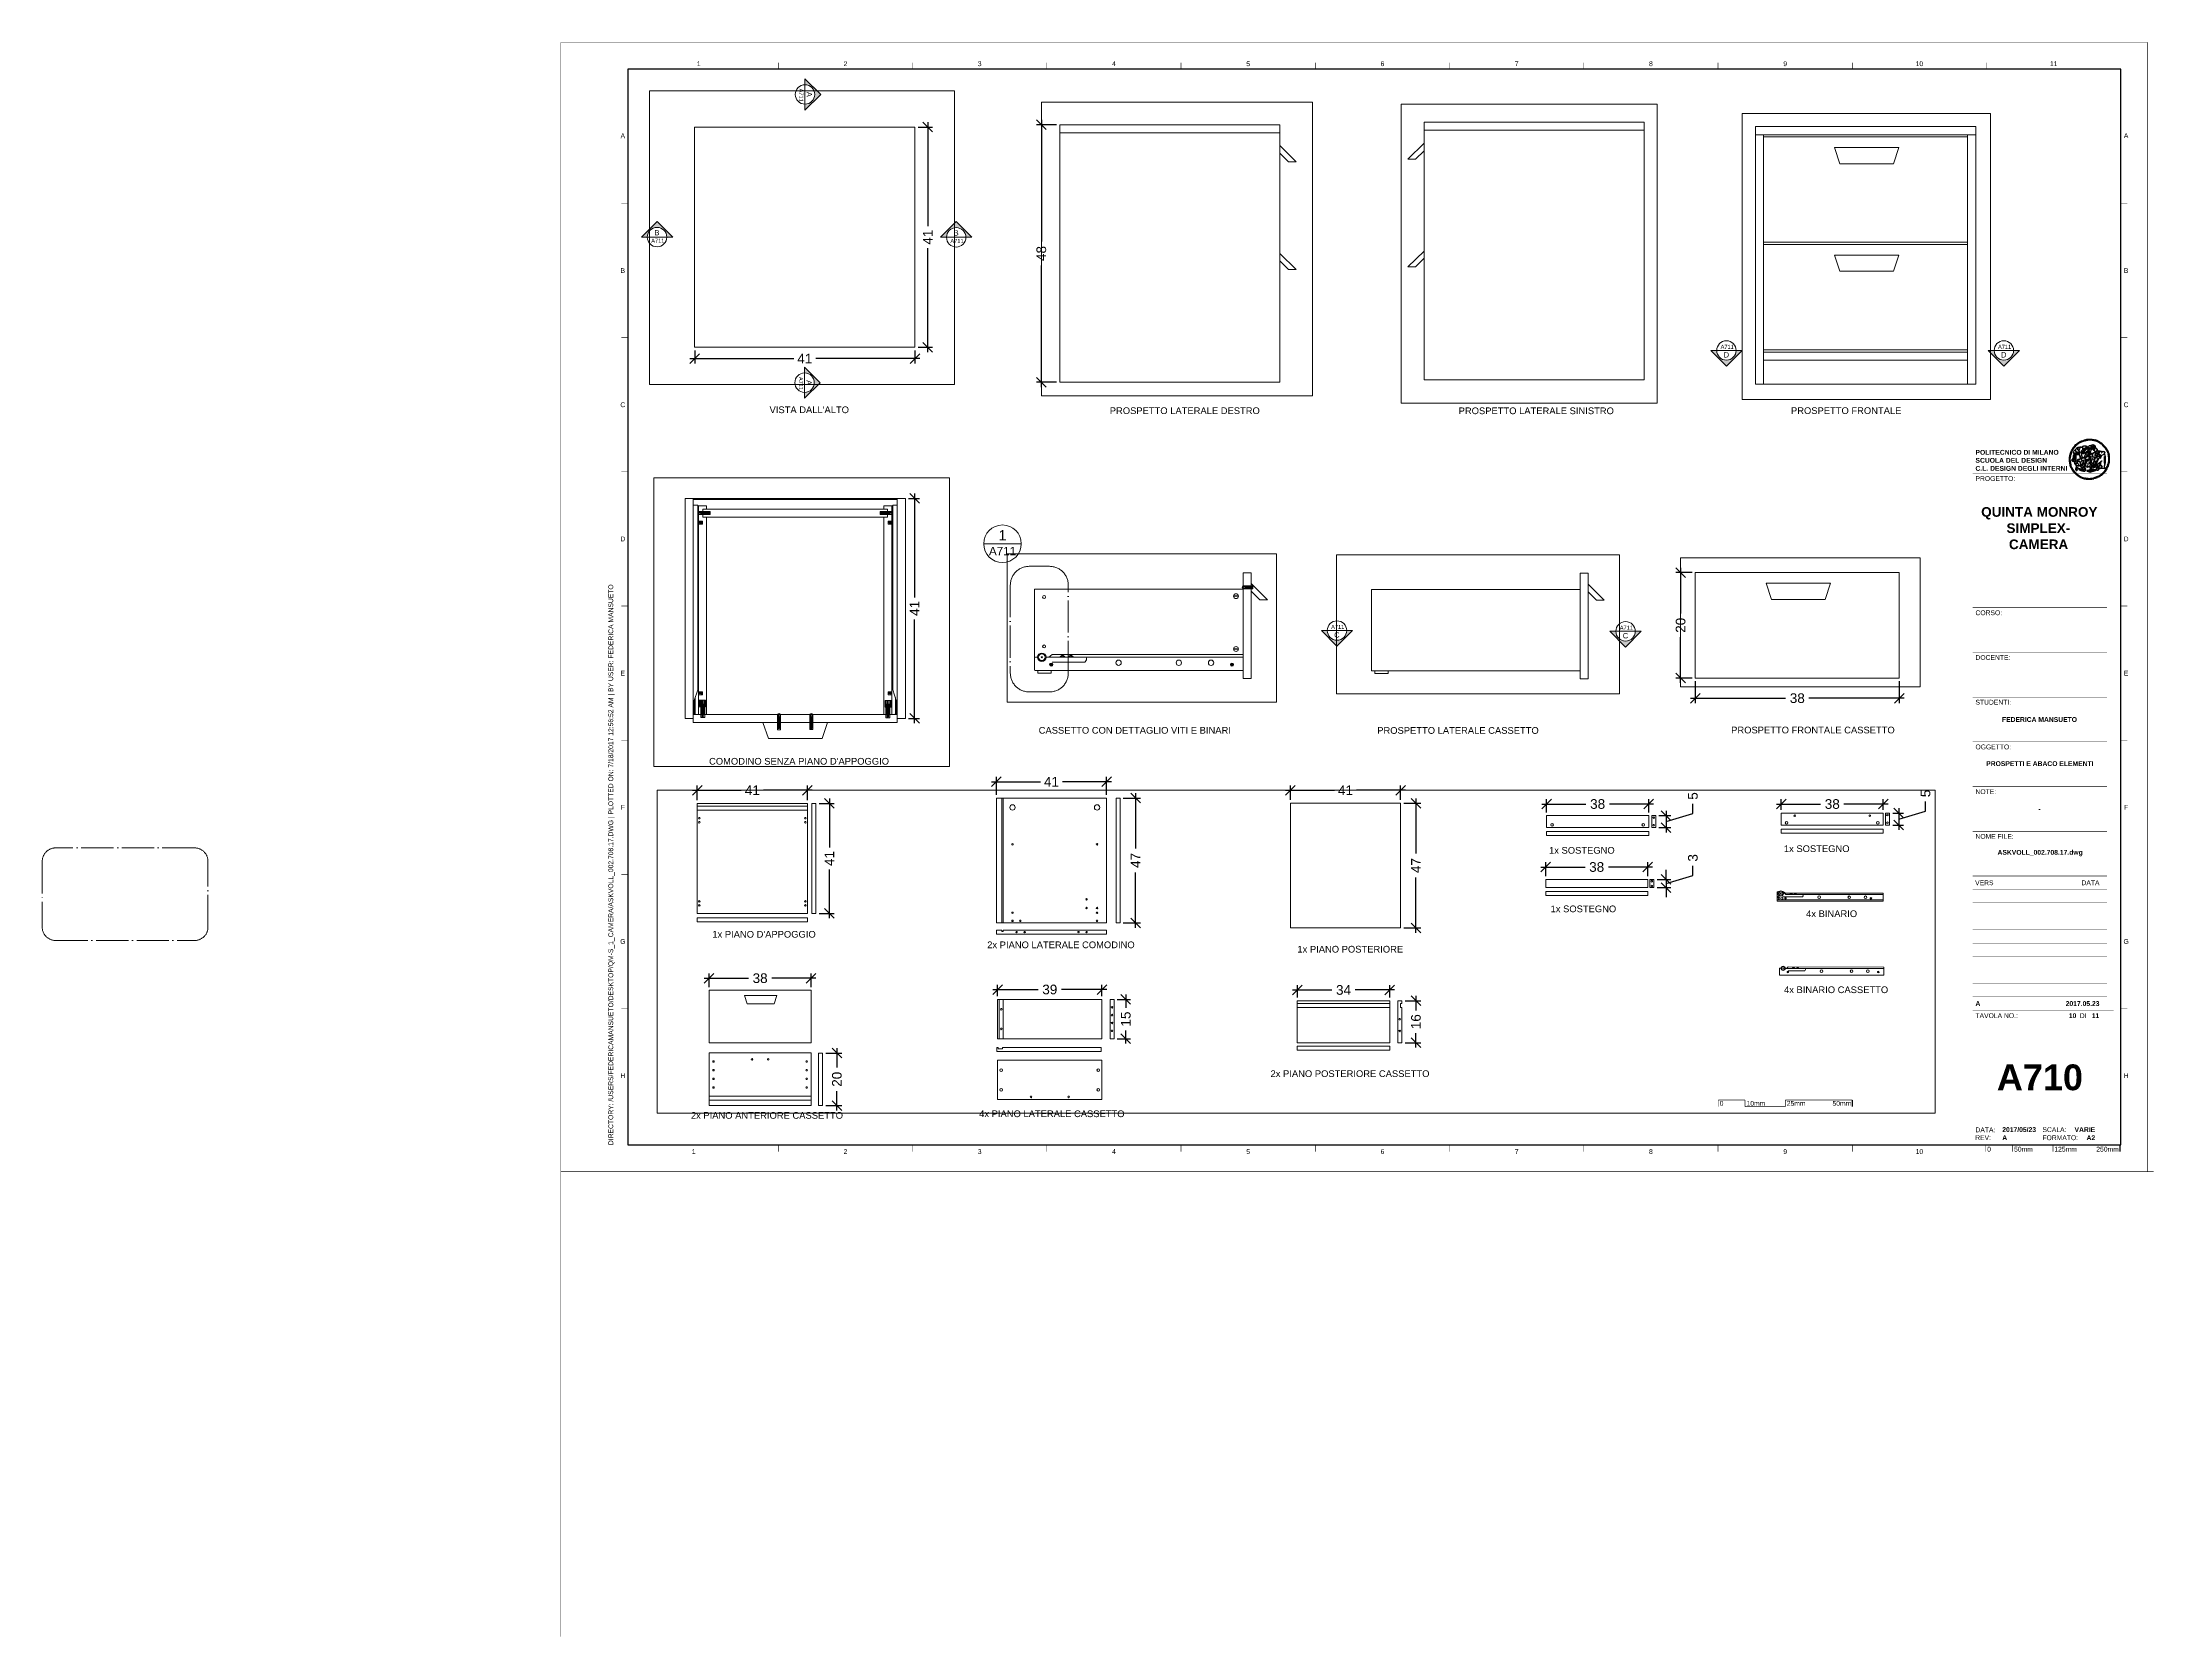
# Paper-space layout 'A710' of a CAD drawing. Header units: millimetres. Extents: x -194 to 593, y -175 to 419.
# The model-space entities are those that its viewports show. They can reach past a viewport. Long polylines and large blocks are cut down to what shows.
import ezdxf
from ezdxf.enums import TextEntityAlignment as Align

# ---------------------------------------------------------------- set-up
doc = ezdxf.new("R2010")
doc.units = ezdxf.units.MM
doc.header["$MEASUREMENT"] = 0
doc.set_wipeout_variables(frame=1)
doc.linetypes.add('ACAD_ISO04W100', pattern=[30, 24, -3, 0, -3])
doc.layers.get('DEFPOINTS').update_dxf_attribs({"color": 210})
for name, color, linetype, lineweight in [('A-ANNO-SYMB', 202, 'Continuous', 18), ('elementi non sezionati', 8, 'Continuous', 18), ('linee non sezionate', 8, 'Continuous', 18), ('linee quote', 6, 'Continuous', 18), ('RIQUADRO DETTAGLI', 135, 'Continuous', 18), ('riquadro viti', 2, 'Continuous', 18), ('viti e cerniere', 4, 'Continuous', 13)]:
    doc.layers.add(name, color=color, linetype=linetype, lineweight=lineweight)
for name, color, linetype in [('G-ANNO-LOGO', 3, 'Continuous'), ('G-ANNO-TEXT', 3, 'Continuous'), ('G-ANNO-TTLB', 3, 'Continuous'), ('viti sottili', 4, 'Continuous')]:
    doc.layers.add(name, color=color, linetype=linetype)
doc.layers.add('G-ANNO-NPLT', color=210, linetype='Continuous', plot=False)
doc.styles.add('ARIAL', font='Arial.ttf')
doc.styles.add('ARIAL-BOLD', font='Arial Bold.ttf')
doc.styles.add('E-ARIAL', font='Arial.ttf')
doc.styles.get("Standard").update_dxf_attribs({"font": 'Arial.ttf'})
doc.dimstyles.new('TICK_36', dxfattribs={"dimtxt": 3.6, "dimasz": 3.6, "dimexe": 1.8, "dimexo": 1.2, "dimgap": 1.8, "dimtad": 0, "dimdec": 0, "dimzin": 0, "dimdsep": 46, "dimtxsty": 'ARIAL', "dimblk": 'OBLIQUE', "dimcen": 1.8, "dimdle": 1.8, "dimclrd": 256, "dimclrt": 256, "dimadec": 0, "dimazin": 0, "dimtfac": 1, "dimtdec": 0, "dimtmove": 1, "dimatfit": 3, "dimldrblk": 'OPEN90', "dimfxl": 1, "dimtfill": 1, "dimtolj": 1, "dimtzin": 0, "dimarcsym": 0})

# ---------------------------------------------------------------- blocks, each defined once
blk = doc.blocks.new('logoPolimi')
for p, q in [((-2.37, 0.12), (-2.16, 0.11)), ((-2.37, 0.01), (-2.16, 0.01)), ((-2.36, 0.23), (-2.15, 0.21)), ((-2.35, 0.34), (-2.14, 0.31)), ((-2.33, 0.45), (-2.12, 0.41)), ((-2.3, 0.55), (-2.1, 0.51)), ((-2.28, 0.66), (-2.07, 0.6)), ((-2.24, 0.77), (-2.04, 0.7)), ((-2.2, 0.87), (-2.01, 0.79)), ((-2.16, 0.97), (-1.97, 0.89)), ((-2.11, 1.07), (-1.93, 0.98)), ((-2.06, 1.17), (-1.88, 1.07)), ((-2.01, 1.26), (-1.83, 1.15)), ((-1.94, 1.36), (-1.77, 1.24)), ((-1.88, 1.45), (-1.71, 1.32)), ((-1.84, 0.03), (-1.82, 0.35)), ((-1.81, 1.53), (-1.65, 1.4)), ((-1.74, 1.61), (-1.58, 1.47)), ((-1.73, 0.59), (-1.73, 0.59)), ((-1.73, 0.59), (-1.73, 0.59)), ((-1.66, 1.69), (-1.51, 1.54)), ((-1.65, 0.57), (-1.65, 0.57)), ((-1.59, 1.12), (-1.59, 1.12)), ((-1.58, 1.77), (-1.44, 1.61)), ((-1.51, 0.55), (-1.51, 0.55)), ((-1.51, 0.55), (-1.51, 0.55)), ((-1.49, 1.84), (-1.36, 1.68)), ((-1.41, 1.91), (-1.28, 1.74)), ((-1.32, 1.97), (-1.2, 1.8)), ((-1.31, 0.79), (-1.21, 0.75)), ((-1.21, 0.75), (-1.31, 0.79)), ((-1.21, 0.75), (-1.31, 0.79)), ((-1.22, 2.03), (-1.11, 1.85)), ((-1.21, 0.75), (-1.21, 0.75)), ((-1.21, 0.75), (-1.21, 0.75)), ((-1.19, 0.76), (-1.19, 0.76)), ((-1.19, 0.76), (-1.19, 0.76)), ((-1.17, 0.99), (-1.18, 0.99)), ((-1.18, 0.99), (-1.17, 0.99)), ((-1.16, 0.57), (-1.16, 0.57)), ((-1.16, 0.57), (-1.16, 0.57)), ((-1.13, 2.09), (-1.03, 1.9)), ((-1.1, 0.01), (-0.99, 0.06)), ((-0.99, 0.06), (-1.1, 0.01)), ((-0.99, 0.06), (-1.1, 0.01)), ((-1.03, 2.14), (-0.94, 1.95)), ((-0.99, 0.06), (-0.99, 0.06)), ((-0.99, 0.06), (-0.99, 0.06)), ((-0.97, 0.79), (-0.98, 0.79)), ((-0.89, 0.84), (-0.97, 0.79)), ((-0.97, 0.79), (-0.89, 0.84)), ((-0.96, 1.41), (-0.96, 1.41)), ((-0.96, 1.41), (-0.96, 1.41)), ((-0.93, 2.18), (-0.84, 1.99)), ((-0.89, 0.84), (-0.82, 0.87)), ((-0.82, 0.87), (-0.89, 0.84)), ((-0.89, 0.84), (-0.82, 0.87)), ((-0.88, 0.83), (-0.89, 0.84)), ((-0.85, 1.39), (-0.85, 1.39)), ((-0.85, 1.39), (-0.85, 1.39)), ((-0.84, 0.14), (-0.84, 0.14)), ((-0.83, 2.22), (-0.75, 2.03)), ((-0.77, 1.08), (-0.78, 1.08)), ((-0.78, 1.08), (-0.77, 1.08)), ((-0.61, 1.12), (-0.77, 1.08)), ((-0.77, 1.08), (-0.61, 1.12)), ((-0.77, 1.08), (-0.61, 1.12)), ((-0.75, 1.3), (-0.76, 1.29)), ((-0.76, 1.29), (-0.75, 1.3)), ((-0.72, 2.26), (-0.66, 2.06)), ((-0.65, 0.99), (-0.7, 0.96)), ((-0.69, 0.18), (-0.68, 0.18)), ((-0.66, 0.93), (-0.66, 0.93)), ((-0.66, 0.93), (-0.64, 0.93)), ((-0.66, 0.93), (-0.66, 0.93)), ((-0.66, 0.93), (-0.66, 0.93)), ((-0.63, 1.01), (-0.63, 1.01)), ((-0.63, 1.01), (-0.62, 1.01)), ((-0.63, 0.66), (-0.63, 0.66)), ((-0.61, 2.29), (-0.56, 2.09)), ((-0.6, 1.12), (-0.61, 1.12)), ((-0.61, 1.12), (-0.6, 1.12)), ((-0.61, 1.12), (-0.6, 1.12)), ((-0.61, 0.86), (-0.57, 0.85)), ((-0.57, 0.85), (-0.61, 0.86)), ((-0.61, 0.86), (-0.57, 0.85)), ((-0.53, 1.08), (-0.6, 1.12)), ((-0.6, 1.12), (-0.6, 1.11)), ((-0.6, 1.12), (-0.53, 1.08)), ((-0.57, 0.8), (-0.59, 0.8)), ((-0.57, 0.85), (-0.53, 0.84)), ((-0.57, 0.85), (-0.57, 0.85)), ((-0.57, 0.85), (-0.57, 0.85)), ((-0.57, 0.85), (-0.53, 0.84)), ((-0.56, 0.29), (-0.49, 0.48)), ((-0.56, 0.14), (-0.56, 0.29)), ((-0.5, 0.11), (-0.56, 0.14)), ((-0.53, 0.84), (-0.51, 0.84)), ((-0.53, 0.84), (-0.51, 0.84)), ((-0.53, 0.84), (-0.53, 0.84)), ((-0.51, 2.32), (-0.46, 2.11)), ((-0.51, 0.11), (-0.51, 0.11)), ((-0.51, 0.11), (-0.51, 0.11)), ((-0.34, 0.33), (-0.5, 0.11)), ((-0.49, 0.48), (-0.41, 0.55)), ((-0.42, 0.8), (-0.47, 0.79)), ((-0.42, 0.8), (-0.47, 0.79)), ((-0.47, 0.79), (-0.45, 0.76)), ((-0.47, 0.79), (-0.45, 0.76)), ((-0.45, 1.14), (-0.42, 1.11)), ((-0.42, 1.26), (-0.36, 1.22)), ((-0.41, 0.55), (-0.34, 0.49)), ((-0.4, 2.34), (-0.36, 2.13)), ((-0.4, 1.37), (-0.38, 1.38)), ((-0.39, 1.37), (-0.4, 1.37)), ((-0.35, 1.33), (-0.4, 1.37)), ((-0.39, 1.24), (-0.4, 1.23)), ((-0.38, 1.14), (-0.38, 1.14)), ((-0.34, 0.49), (-0.09, 0.48)), ((-0.16, 0.32), (-0.34, 0.33)), ((-0.14, 0.32), (-0.31, 0.34)), ((-0.29, 2.35), (-0.26, 2.14)), ((-0.28, 1.3), (-0.29, 1.3)), ((-0.28, 1.3), (-0.28, 1.3)), ((-0.18, 2.36), (-0.16, 2.15)), ((-0.16, 1.24), (-0.16, 1.25)), ((-0.16, 1.25), (-0.16, 1.25)), ((-0.16, 0.49), (-0.14, 0.64)), ((-0.06, 0.27), (-0.16, 0.32)), ((-0.1, 0.88), (-0.09, 0.87)), ((-0.08, 1.37), (-0.08, 1.38)), ((-0.08, 1.23), (-0.05, 1.21)), ((-0.05, 1.21), (-0.08, 1.23)), ((-0.08, 1.23), (-0.05, 1.21)), ((-0.07, 2.37), (-0.06, 2.16)), ((-0.03, 0.26), (-0.06, 0.27)), ((-0.05, 1.21), (-0.04, 1.21)), ((-0.04, 1.21), (-0.05, 1.21)), ((-0.04, 1.21), (-0.04, 1.21)), ((-0.04, 1.21), (-0.04, 1.21)), ((-0.04, 0.48), (-0.03, 0.26)), ((0.03, 1.15), (0.03, 1.15)), ((0.03, 0.66), (0.03, 0.67)), ((0.04, 2.37), (0.04, 2.16)), ((0.07, 0.58), (0.07, 0.57)), ((0.1, 1.18), (0.1, 1.18)), ((0.1, 0.84), (0.1, 0.84)), ((0.13, 1.32), (0.17, 1.19)), ((0.15, 2.36), (0.14, 2.16)), ((0.14, 0.71), (0.34, 0.65)), ((0.31, 0.56), (0.17, 0.63)), ((0.26, 2.36), (0.24, 2.15)), ((0.27, 1.61), (0.27, 1.61)), ((0.27, 1.61), (0.27, 1.61)), ((0.27, 1.61), (0.27, 1.61)), ((0.29, 1.29), (0.29, 1.29)), ((0.29, 1.29), (0.29, 1.29)), ((0.29, 1.29), (0.29, 1.29)), ((0.29, 1.29), (0.29, 1.29)), ((0.33, 0.49), (0.34, 0.49)), ((0.33, 0.03), (0.35, 0.03)), ((0.33, 0.03), (0.35, 0.03)), ((0.37, 2.34), (0.34, 2.13)), ((0.34, 0.65), (0.34, 0.64)), ((0.35, 0.03), (0.57, 0.06)), ((0.35, 0.03), (0.57, 0.06)), ((0.35, 0.03), (0.35, 0.03)), ((0.35, 0.03), (0.35, 0.03)), ((0.38, 1.36), (0.37, 1.35)), ((0.38, 0.34), (0.37, 0.34)), ((0.38, 0.34), (0.38, 0.34)), ((0.43, 0.67), (0.39, 0.64)), ((0.48, 2.32), (0.44, 2.12)), ((0.49, 1.05), (0.51, 1.13)), ((0.51, 1.13), (0.49, 1.05)), ((0.49, 1.05), (0.51, 1.13)), ((0.51, 1.31), (0.5, 1.29)), ((0.51, 1.13), (0.52, 1.23)), ((0.52, 1.23), (0.51, 1.23)), ((0.51, 1.23), (0.52, 1.23)), ((0.52, 1.23), (0.51, 1.13)), ((0.51, 1.13), (0.52, 1.23)), ((0.52, 1.24), (0.6, 1.37)), ((0.52, 1.23), (0.6, 1.36)), ((0.6, 1.36), (0.52, 1.23)), ((0.52, 1.23), (0.52, 1.23)), ((0.52, 1.23), (0.52, 1.24)), ((0.52, 1.23), (0.52, 1.23)), ((0.55, 1.07), (0.53, 1.06)), ((0.53, 1.04), (0.53, 1.06)), ((0.53, 1.05), (0.53, 1.04)), ((0.59, 2.3), (0.54, 2.09)), ((0.54, 0.3), (0.63, 0.32)), ((0.54, -0.08), (0.61, 0.06)), ((0.61, 0.06), (0.54, -0.08)), ((0.54, -0.08), (0.61, 0.06)), ((0.56, 0.19), (0.59, 0.21)), ((0.57, 1.07), (0.57, 1.07)), ((0.57, 1.07), (0.57, 1.07)), ((0.57, 1.07), (0.57, 1.07)), ((0.57, 1.07), (0.57, 1.07)), ((0.57, 1.07), (0.57, 1.07)), ((0.57, 1.07), (0.57, 1.07)), ((0.57, 1.07), (0.57, 1.07)), ((0.58, 0.3), (0.59, 0.29)), ((0.59, 0.78), (0.59, 0.79)), ((0.59, 0.79), (0.59, 0.79)), ((0.59, 0.79), (0.59, 0.79)), ((0.59, 0.79), (0.59, 0.78)), ((0.61, 0.06), (0.6, 0.07)), ((0.6, 0.07), (0.61, 0.06)), ((0.61, 0.06), (0.61, 0.07)), ((0.62, 0.21), (0.65, 0.22)), ((0.69, 2.27), (0.63, 2.07)), ((0.64, 1.37), (0.65, 1.37)), ((0.69, 0.86), (0.68, 0.86)), ((0.68, 0.86), (0.69, 0.86)), ((0.68, 0.76), (0.68, 0.76)), ((0.8, 2.23), (0.73, 2.03)), ((0.76, 0.26), (0.76, 0.26)), ((0.9, 2.19), (0.82, 2)), ((0.82, 0.35), (0.84, 0.36)), ((0.82, 0.35), (0.82, 0.35)), ((0.84, 0.36), (0.84, 0.37)), ((0.85, 0.34), (1.05, 0.35)), ((1, 2.15), (0.91, 1.96)), ((0.93, 1.05), (0.93, 1.05)), ((0.93, 1.05), (0.93, 1.05)), ((0.93, 1.05), (0.93, 1.04)), ((0.93, 1.05), (0.93, 1.05)), ((0.97, 0.66), (0.96, 0.66)), ((1.01, 0.97), (0.98, 0.96)), ((1.1, 2.1), (1, 1.91)), ((1.2, 2.04), (1.09, 1.86)), ((1.17, 0.96), (1.17, 0.95)), ((1.17, 0.95), (1.17, 0.95)), ((1.29, 1.99), (1.18, 1.81)), ((1.38, 1.92), (1.26, 1.75)), ((1.34, 0.37), (1.26, 0.04)), ((1.27, 0.37), (1.27, 0.38)), ((1.28, 0.95), (1.28, 0.95)), ((1.47, 1.86), (1.34, 1.69)), ((1.37, 0.73), (1.46, 0.81)), ((1.41, 0.4), (1.41, 0.41)), ((1.56, 1.79), (1.42, 1.63)), ((1.64, 1.71), (1.49, 1.56)), ((1.49, 0.9), (1.57, 0.92)), ((1.72, 1.63), (1.56, 1.49)), ((1.67, 0.6), (1.57, 0.53)), ((1.79, 1.55), (1.63, 1.41)), ((1.86, 1.47), (1.7, 1.34)), ((1.93, 1.38), (1.76, 1.26)), ((1.99, 1.29), (1.81, 1.17)), ((2.05, 1.19), (1.87, 1.09)), ((2.1, 1.1), (1.92, 1)), ((2.15, 1), (1.96, 0.91)), ((2.19, 0.9), (2, 0.82)), ((2.23, 0.79), (2.04, 0.72)), ((2.27, 0.69), (2.07, 0.63)), ((2.3, 0.58), (2.09, 0.53)), ((2.32, 0.47), (2.12, 0.43)), ((2.34, 0.37), (2.13, 0.33)), ((2.36, 0.26), (2.15, 0.23)), ((2.37, 0.15), (2.16, 0.13)), ((2.37, 0.04), (2.16, 0.03)), ((-2.37, -0.1), (-2.16, -0.09)), ((-2.36, -0.21), (-2.15, -0.19)), ((-2.35, -0.32), (-2.14, -0.29)), ((-2.33, -0.43), (-2.12, -0.39)), ((-2.31, -0.54), (-2.1, -0.49)), ((-2.28, -0.65), (-2.08, -0.59)), ((-2.25, -0.75), (-2.05, -0.69)), ((-2.21, -0.86), (-2.02, -0.78)), ((-2.17, -0.96), (-1.98, -0.87)), ((-2.12, -1.06), (-1.93, -0.96)), ((-2.07, -1.16), (-1.89, -1.05)), ((-2.04, -0.15), (-1.97, -0.2)), ((-2.01, -1.25), (-1.84, -1.14)), ((-1.95, -1.34), (-1.78, -1.22)), ((-1.89, -1.43), (-1.72, -1.31)), ((-1.82, -1.52), (-1.66, -1.38)), ((-1.75, -1.6), (-1.59, -1.46)), ((-1.67, -1.68), (-1.52, -1.53)), ((-1.58, -0.12), (-1.6, -0.18)), ((-1.6, -0.18), (-1.58, -0.28)), ((-1.57, -0.54), (-1.59, -0.54)), ((-1.59, -0.54), (-1.59, -0.54)), ((-1.59, -1.76), (-1.45, -1.6)), ((-1.56, -0.32), (-1.56, -0.31)), ((-1.56, -0.31), (-1.56, -0.31)), ((-1.53, -0.65), (-1.53, -0.65)), ((-1.53, -0.65), (-1.53, -0.65)), ((-1.51, -1.83), (-1.37, -1.67)), ((-1.48, -0.86), (-1.48, -0.85)), ((-1.42, -0.37), (-1.42, -0.37)), ((-1.42, -1.9), (-1.29, -1.73)), ((-1.38, -0.46), (-1.38, -0.46)), ((-1.33, -1.96), (-1.21, -1.79)), ((-1.31, -0.24), (-1.31, -0.23)), ((-1.31, -0.23), (-1.31, -0.24)), ((-1.24, -2.02), (-1.13, -1.84)), ((-1.23, -0.19), (-1.23, -0.19)), ((-1.23, -0.19), (-1.23, -0.19)), ((-1.23, -0.19), (-1.23, -0.19)), ((-1.23, -0.19), (-1.23, -0.19)), ((-1.14, -2.08), (-1.04, -1.89)), ((-1.04, -2.13), (-0.95, -1.94)), ((-1.01, -0.39), (-1.02, -0.39)), ((-1.02, -0.39), (-1.01, -0.39)), ((-1.02, -0.7), (-1.02, -0.7)), ((-1.02, -0.7), (-1.02, -0.7)), ((-1.02, -0.7), (-1.02, -0.7)), ((-0.94, -2.18), (-0.86, -1.98)), ((-0.84, -2.22), (-0.77, -2.02)), ((-0.79, -0.51), (-0.83, -0.58)), ((-0.83, -0.58), (-0.79, -0.51)), ((-0.83, -0.58), (-0.79, -0.51)), ((-0.78, -1.05), (-0.83, -0.94)), ((-0.83, -0.94), (-0.78, -1.05)), ((-0.83, -0.94), (-0.83, -0.94)), ((-0.83, -0.94), (-0.78, -1.05)), ((-0.82, -1.23), (-0.82, -1.23)), ((-0.82, -1.23), (-0.77, -1.23)), ((-0.77, -1.23), (-0.82, -1.23)), ((-0.82, -1.23), (-0.82, -1.23)), ((-0.77, -1.23), (-0.82, -1.23)), ((-0.75, -0.96), (-0.8, -0.89)), ((-0.8, -0.89), (-0.79, -0.92)), ((-0.79, -0.92), (-0.8, -0.89)), ((-0.8, -0.89), (-0.75, -0.96)), ((-0.79, -0.92), (-0.8, -0.89)), ((-0.8, -0.89), (-0.8, -0.89)), ((-0.8, -0.89), (-0.75, -0.96)), ((-0.79, -0.92), (-0.78, -0.95)), ((-0.78, -0.95), (-0.79, -0.92)), ((-0.78, -0.95), (-0.79, -0.92)), ((-0.77, -0.49), (-0.78, -0.48)), ((-0.78, -0.48), (-0.77, -0.49)), ((-0.78, -0.95), (-0.76, -1)), ((-0.76, -1), (-0.78, -0.95)), ((-0.76, -1), (-0.78, -0.95)), ((-0.71, -0.89), (-0.75, -0.87)), ((-0.75, -0.87), (-0.71, -0.89)), ((-0.75, -0.87), (-0.71, -0.89)), ((-0.72, -1.01), (-0.75, -0.96)), ((-0.75, -0.96), (-0.72, -1.01)), ((-0.75, -0.96), (-0.72, -1.01)), ((-0.74, -2.25), (-0.67, -2.05)), ((-0.64, -0.93), (-0.71, -0.89)), ((-0.71, -0.89), (-0.64, -0.93)), ((-0.71, -0.89), (-0.64, -0.93)), ((-0.66, -0.53), (-0.66, -0.53)), ((-0.66, -0.53), (-0.66, -0.53)), ((-0.66, -0.53), (-0.66, -0.53)), ((-0.63, -2.29), (-0.57, -2.08)), ((-0.52, -2.31), (-0.48, -2.11)), ((-0.39, -0.81), (-0.51, -0.69)), ((-0.51, -1.04), (-0.5, -1.04)), ((-0.48, -0.42), (-0.48, -0.42)), ((-0.48, -0.42), (-0.48, -0.42)), ((-0.48, -0.42), (-0.48, -0.42)), ((-0.42, -2.33), (-0.38, -2.13)), ((-0.41, -0.51), (-0.41, -0.51)), ((-0.38, -0.05), (-0.39, -0.12)), ((-0.39, -0.12), (-0.37, -0.1)), ((-0.35, -0.14), (-0.37, -0.08)), ((-0.37, -0.09), (-0.37, -0.09)), ((-0.33, -0.12), (-0.35, -0.14)), ((-0.32, -0.14), (-0.35, -0.14)), ((-0.35, -0.18), (-0.34, -0.22)), ((-0.34, -0.08), (-0.29, -0.16)), ((-0.34, -0.22), (-0.34, -0.22)), ((-0.27, -0.17), (-0.32, -0.14)), ((-0.31, -2.35), (-0.28, -2.14)), ((-0.25, -0.91), (-0.26, -0.9)), ((-0.26, -1.29), (0.1, -1.2)), ((0.1, -1.2), (-0.26, -1.29)), ((0.08, -1.4), (-0.26, -1.29)), ((-0.26, -1.29), (0.08, -1.4)), ((-0.26, -1.38), (-0.26, -1.29)), ((-0.26, -1.29), (-0.26, -1.29)), ((-0.26, -1.29), (-0.26, -1.38)), ((-0.26, -1.29), (0.08, -1.4)), ((-0.26, -1.29), (-0.26, -1.29)), ((0.08, -1.49), (-0.26, -1.38)), ((-0.26, -1.38), (0.09, -1.49)), ((-0.2, -2.36), (-0.18, -2.15)), ((-0.14, -0.15), (-0.16, -0.13)), ((-0.11, -0.04), (-0.12, -0.05)), ((-0.09, -2.37), (-0.08, -2.16)), ((-0.04, -0.41), (-0.01, -0.44)), ((-0.01, -0.44), (-0.04, -0.41)), ((-0.04, -0.41), (-0.01, -0.44)), ((0.03, -2.37), (0.02, -2.16)), ((0.07, -0.84), (0.07, -0.84)), ((0.07, -0.84), (0.07, -0.84)), ((0.1, -1.2), (0.08, -1.32)), ((0.08, -1.32), (0.13, -1.2)), ((0.08, -1.4), (0.72, -1.22)), ((0.72, -1.22), (0.08, -1.4)), ((0.08, -1.4), (0.72, -1.22)), ((0.72, -1.31), (0.08, -1.49)), ((0.08, -1.44), (0.08, -1.4)), ((0.08, -1.4), (0.08, -1.44)), ((0.08, -1.4), (0.08, -1.49)), ((0.08, -1.49), (0.08, -1.44)), ((0.08, -1.44), (0.08, -1.44)), ((0.08, -1.44), (0.08, -1.45)), ((0.08, -1.45), (0.08, -1.46)), ((0.08, -1.46), (0.08, -1.49)), ((0.1, -1.01), (0.09, -0.86)), ((0.1, -1.01), (0.09, -0.86)), ((0.09, -1.49), (0.72, -1.31)), ((0.1, -1.2), (0.12, -1.04)), ((0.12, -1.04), (0.1, -1.2)), ((0.13, -1.2), (0.1, -1.2)), ((0.1, -1.2), (0.13, -1.2)), ((0.13, -1.2), (0.1, -1.2)), ((0.1, -1.2), (0.1, -1.2)), ((0.11, -0.44), (0.11, -0.44)), ((0.11, -0.44), (0.11, -0.44)), ((0.12, -0.21), (0.12, -0.21)), ((0.12, -0.21), (0.12, -0.21)), ((0.12, -0.21), (0.12, -0.21)), ((0.12, -0.21), (0.12, -0.21)), ((0.12, -0.21), (0.12, -0.21)), ((0.12, -0.21), (0.12, -0.21)), ((0.12, -0.21), (0.12, -0.21)), ((0.12, -0.21), (0.12, -0.21)), ((0.12, -0.21), (0.12, -0.21)), ((0.12, -0.21), (0.12, -0.21)), ((0.12, -0.21), (0.12, -0.21)), ((0.12, -0.21), (0.12, -0.21)), ((0.12, -0.21), (0.12, -0.21)), ((0.12, -0.56), (0.14, -0.53)), ((0.14, -0.53), (0.12, -0.56)), ((0.12, -0.56), (0.14, -0.53)), ((0.12, -1.04), (0.12, -1.04)), ((0.12, -1.04), (0.12, -1.04)), ((0.12, -1.04), (0.12, -1.04)), ((0.14, -2.37), (0.12, -2.16)), ((0.21, -0.99), (0.13, -1.2)), ((0.13, -1.2), (0.21, -0.99)), ((0.36, -1.14), (0.13, -1.2)), ((0.13, -1.2), (0.26, -1.17)), ((0.14, -0.53), (0.16, -0.49)), ((0.16, -0.49), (0.14, -0.53)), ((0.14, -0.53), (0.16, -0.49)), ((0.16, -0.49), (0.16, -0.49)), ((0.16, -0.49), (0.16, -0.49)), ((0.28, -1.19), (0.21, -0.99)), ((0.21, -0.99), (0.31, -1.27)), ((0.25, -2.36), (0.22, -2.15)), ((0.24, -0.17), (0.24, -0.16)), ((0.24, -0.16), (0.24, -0.17)), ((0.25, -0.84), (0.25, -0.88)), ((0.25, -0.88), (0.25, -0.84)), ((0.25, -0.88), (0.25, -0.84)), ((0.25, -0.88), (0.29, -1.17)), ((0.26, -0.88), (0.25, -0.88)), ((0.31, -1.27), (0.25, -0.88)), ((0.26, -1.17), (0.28, -1.16)), ((0.28, -1.16), (0.36, -1.14)), ((0.29, -1.17), (0.28, -1.19)), ((0.35, -2.34), (0.32, -2.14)), ((0.36, -1.14), (0.72, -1.22)), ((0.72, -1.22), (0.36, -1.14)), ((0.46, -2.32), (0.42, -2.12)), ((0.49, -0.31), (0.49, -0.31)), ((0.49, -0.31), (0.49, -0.31)), ((0.5, -0.27), (0.5, -0.27)), ((0.51, -0.27), (0.51, -0.27)), ((0.57, -2.3), (0.52, -2.1)), ((0.68, -2.27), (0.62, -2.07)), ((0.78, -2.24), (0.71, -2.04)), ((0.72, -0.81), (0.75, -0.89)), ((0.72, -1.22), (0.72, -1.31)), ((0.72, -1.31), (0.72, -1.22)), ((0.74, -0.23), (0.74, -0.23)), ((0.74, -0.23), (0.75, -0.24)), ((0.75, -0.23), (0.75, -0.23)), ((0.89, -2.2), (0.81, -2)), ((0.86, -0.25), (0.82, -0.34)), ((0.87, -0.22), (0.86, -0.23)), ((0.87, -0.22), (0.86, -0.25)), ((0.99, -2.15), (0.9, -1.96)), ((0.96, -0.58), (0.96, -0.57)), ((1.09, -2.11), (0.99, -1.92)), ((1.05, -1.05), (1.04, -1.05)), ((1.19, -2.05), (1.08, -1.87)), ((1.28, -2), (1.17, -1.82)), ((1.37, -1.93), (1.25, -1.76)), ((1.31, -0.27), (1.3, -0.26)), ((1.3, -0.26), (1.3, -0.26)), ((1.3, -0.26), (1.3, -0.26)), ((1.3, -0.26), (1.31, -0.27)), ((1.3, -0.26), (1.3, -0.26)), ((1.46, -1.87), (1.33, -1.7)), ((1.54, -1.8), (1.41, -1.64)), ((1.63, -1.72), (1.48, -1.57)), ((1.71, -1.65), (1.55, -1.5)), ((1.78, -1.57), (1.62, -1.43)), ((1.85, -1.48), (1.69, -1.35)), ((1.92, -1.39), (1.75, -1.27)), ((1.98, -1.3), (1.81, -1.19)), ((2.04, -1.21), (1.86, -1.1)), ((2.09, -1.11), (1.91, -1.01)), ((2.14, -1.01), (1.95, -0.92)), ((2.19, -0.91), (1.99, -0.83)), ((2.23, -0.81), (2.03, -0.74)), ((2.26, -0.7), (2.06, -0.64)), ((2.29, -0.6), (2.09, -0.55)), ((2.32, -0.49), (2.11, -0.45)), ((2.34, -0.38), (2.13, -0.35)), ((2.35, -0.27), (2.15, -0.25)), ((2.37, -0.08), (2.16, -0.07)), ((2.36, -0.16), (2.16, -0.15))]:
    blk.add_line(p, q)
for points in [[(-1.9, 0.12), (-1.94, 0.02), (-2.05, -0.09), (-2.05, -0.09)], [(-1.86, 0.38), (-1.86, 0.38), (-1.87, 0.19), (-1.9, 0.12)], [(-1.76, 0.6), (-1.76, 0.6), (-1.84, 0.57), (-1.86, 0.38)], [(-1.86, -0.04), (-1.84, 0.02), (-1.84, 0.03), (-1.84, 0.03)], [(-1.82, 0.78), (-1.83, 0.8), (-1.85, 0.86), (-1.83, 0.88)], [(-1.82, 0.78), (-1.83, 0.8), (-1.85, 0.86), (-1.83, 0.88)], [(-1.83, 0.88), (-1.81, 0.9), (-1.76, 0.96), (-1.76, 0.96)], [(-1.83, 0.88), (-1.81, 0.9), (-1.76, 0.96), (-1.76, 0.96)], [(-1.76, 0.6), (-1.83, 0.7), (-1.78, 0.74), (-1.78, 0.74)], [(-1.78, 0.74), (-1.79, 0.74), (-1.83, 0.7), (-1.76, 0.6)], [(-1.78, 0.74), (-1.8, 0.76), (-1.81, 0.78), (-1.82, 0.78)], [(-1.78, 0.74), (-1.8, 0.76), (-1.81, 0.78), (-1.82, 0.78)], [(-1.82, 0.35), (-1.81, 0.5), (-1.73, 0.59), (-1.73, 0.59)], [(-1.82, -0.19), (-1.73, -0.07), (-1.75, 0.14), (-1.75, 0.3)], [(-1.75, 0.33), (-1.75, 0.17), (-1.73, -0.05), (-1.8, -0.17)], [(-1.78, 0.74), (-1.75, 0.72), (-1.72, 0.69), (-1.68, 0.7)], [(-1.68, 0.7), (-1.72, 0.69), (-1.75, 0.72), (-1.78, 0.74)], [(-1.68, 0.7), (-1.72, 0.69), (-1.75, 0.72), (-1.78, 0.74)], [(-1.78, 0.74), (-1.78, 0.74), (-1.78, 0.74), (-1.78, 0.74)], [(-1.76, 0.96), (-1.68, 1.1), (-1.59, 1.12), (-1.59, 1.12)], [(-1.76, 0.96), (-1.68, 1.1), (-1.6, 1.12), (-1.6, 1.12)], [(-1.73, 0.59), (-1.74, 0.59), (-1.75, 0.6), (-1.76, 0.6)], [(-1.73, 0.59), (-1.74, 0.59), (-1.75, 0.6), (-1.76, 0.6)], [(-1.75, 0.3), (-1.76, 0.47), (-1.65, 0.57), (-1.65, 0.57)], [(-1.65, 0.57), (-1.65, 0.57), (-1.76, 0.5), (-1.75, 0.33)], [(-1.65, 0.57), (-1.68, 0.58), (-1.7, 0.58), (-1.73, 0.59)], [(-1.65, 0.57), (-1.68, 0.58), (-1.7, 0.58), (-1.73, 0.59)], [(-1.5, 0.71), (-1.53, 0.74), (-1.61, 0.71), (-1.68, 0.7)], [(-1.68, 0.7), (-1.61, 0.71), (-1.53, 0.73), (-1.5, 0.71)], [(-1.5, 0.71), (-1.53, 0.73), (-1.61, 0.71), (-1.68, 0.7)], [(-1.51, 0.55), (-1.56, 0.56), (-1.61, 0.56), (-1.65, 0.57)], [(-1.65, 0.57), (-1.61, 0.56), (-1.56, 0.56), (-1.51, 0.55)], [(-1.51, 0.55), (-1.56, 0.56), (-1.61, 0.56), (-1.65, 0.57)], [(-1.59, 1.12), (-1.6, 1.06), (-1.61, 0.99), (-1.61, 0.97)], [(-1.61, 0.97), (-1.61, 0.99), (-1.6, 1.06), (-1.59, 1.12)], [(-1.61, 0.97), (-1.61, 0.99), (-1.6, 1.06), (-1.59, 1.12)], [(-1.61, 0.97), (-1.61, 0.95), (-1.56, 0.88), (-1.54, 0.87)], [(-1.54, 0.87), (-1.56, 0.88), (-1.61, 0.95), (-1.61, 0.97)], [(-1.54, 0.87), (-1.56, 0.88), (-1.61, 0.96), (-1.61, 0.97)], [(-1.59, 1.12), (-1.59, 1.13), (-1.59, 1.15), (-1.58, 1.16)], [(-1.59, 1.12), (-1.59, 1.13), (-1.59, 1.15), (-1.58, 1.16)], [(-1.58, 1.16), (-1.57, 1.21), (-1.52, 1.23), (-1.49, 1.25)], [(-1.58, 1.16), (-1.57, 1.21), (-1.52, 1.23), (-1.49, 1.25)], [(-1.58, 0.36), (-1.58, 0.48), (-1.51, 0.55), (-1.51, 0.55)], [(-1.51, 0.55), (-1.51, 0.55), (-1.58, 0.48), (-1.58, 0.36)], [(-1.51, 0.55), (-1.51, 0.55), (-1.58, 0.48), (-1.58, 0.36)], [(-1.55, 0.04), (-1.55, 0.08), (-1.58, 0.25), (-1.58, 0.36)], [(-1.58, 0.36), (-1.58, 0.25), (-1.55, 0.08), (-1.55, 0.04)], [(-1.58, 0.36), (-1.58, 0.25), (-1.55, 0.08), (-1.55, 0.04)], [(-1.58, -0.12), (-1.57, -0.06), (-1.55, 0.02), (-1.55, 0.04)], [(-1.55, 0.04), (-1.55, 0.02), (-1.57, -0.06), (-1.58, -0.12)], [(-1.55, 0.04), (-1.55, 0.02), (-1.56, -0.04), (-1.57, -0.1)], [(-1.54, 0.87), (-1.52, 0.85), (-1.47, 0.83), (-1.44, 0.83)], [(-1.44, 0.83), (-1.47, 0.83), (-1.52, 0.85), (-1.54, 0.87)], [(-1.45, 0.83), (-1.47, 0.83), (-1.52, 0.85), (-1.54, 0.87)], [(-1.51, 0.55), (-1.33, 0.54), (-1.16, 0.57), (-1.16, 0.57)], [(-1.16, 0.57), (-1.16, 0.57), (-1.33, 0.54), (-1.51, 0.55)], [(-1.16, 0.57), (-1.16, 0.57), (-1.33, 0.54), (-1.51, 0.55)], [(-1.5, 0.71), (-1.46, 0.68), (-1.4, 0.62), (-1.33, 0.66)], [(-1.33, 0.66), (-1.4, 0.62), (-1.46, 0.68), (-1.5, 0.71)], [(-1.33, 0.66), (-1.4, 0.62), (-1.46, 0.68), (-1.5, 0.71)], [(-1.49, 1.25), (-1.46, 1.26), (-1.42, 1.33), (-1.39, 1.36)], [(-1.49, 1.25), (-1.46, 1.27), (-1.43, 1.34), (-1.39, 1.36)], [(-1.31, 0.79), (-1.33, 0.79), (-1.42, 0.83), (-1.45, 0.83)], [(-1.44, 0.83), (-1.42, 0.83), (-1.33, 0.79), (-1.31, 0.79)], [(-1.31, 0.79), (-1.33, 0.79), (-1.42, 0.83), (-1.44, 0.83)], [(-1.35, 1.1), (-1.4, 1.17), (-1.36, 1.23), (-1.29, 1.31)], [(-1.29, 1.31), (-1.36, 1.23), (-1.4, 1.17), (-1.35, 1.1)], [(-1.35, 1.1), (-1.4, 1.17), (-1.36, 1.23), (-1.29, 1.31)], [(-1.39, 1.36), (-1.35, 1.38), (-1.26, 1.4), (-1.19, 1.41)], [(-1.39, 1.36), (-1.35, 1.38), (-1.26, 1.4), (-1.19, 1.41)], [(-1.18, 0.99), (-1.24, 0.97), (-1.3, 1.03), (-1.35, 1.1)], [(-1.35, 1.1), (-1.3, 1.03), (-1.24, 0.97), (-1.18, 0.99)], [(-1.18, 1), (-1.24, 0.97), (-1.3, 1.03), (-1.35, 1.1)], [(-1.33, 0.66), (-1.28, 0.7), (-1.23, 0.73), (-1.21, 0.75)], [(-1.21, 0.75), (-1.23, 0.73), (-1.28, 0.7), (-1.33, 0.66)], [(-1.21, 0.75), (-1.23, 0.73), (-1.28, 0.7), (-1.33, 0.66)], [(-1.29, 1.31), (-1.22, 1.39), (-1.01, 1.41), (-0.96, 1.41)], [(-0.96, 1.41), (-1.01, 1.41), (-1.22, 1.39), (-1.29, 1.31)], [(-1.29, 1.31), (-1.22, 1.39), (-1.01, 1.41), (-0.96, 1.41)], [(-1.24, -0.02), (-1.21, -0.01), (-1.1, 0.01), (-1.1, 0.01)], [(-1.1, 0.01), (-1.1, 0.01), (-1.21, -0.01), (-1.24, -0.02)], [(-1.1, 0.01), (-1.1, 0.01), (-1.21, -0.01), (-1.24, -0.02)], [(-1.21, 0.75), (-1.2, 0.75), (-1.19, 0.76), (-1.19, 0.76)], [(-1.19, 0.76), (-1.19, 0.76), (-1.2, 0.75), (-1.21, 0.75)], [(-1.19, 0.76), (-1.19, 0.76), (-1.2, 0.76), (-1.21, 0.75)], [(-1.19, 1.41), (-1.11, 1.43), (-0.97, 1.41), (-0.97, 1.41)], [(-1.19, 1.41), (-1.12, 1.43), (-0.98, 1.41), (-0.98, 1.41)], [(-1.19, 0.76), (-1.19, 0.77), (-1.18, 0.78), (-1.18, 0.79)], [(-1.18, 0.79), (-1.18, 0.78), (-1.19, 0.77), (-1.19, 0.76)], [(-1.19, 0.76), (-1.19, 0.77), (-1.19, 0.78), (-1.18, 0.79)], [(-1.18, 0.68), (-1.18, 0.68), (-1.19, 0.71), (-1.19, 0.76)], [(-1.19, 0.76), (-1.19, 0.71), (-1.18, 0.68), (-1.18, 0.68)], [(-1.18, 0.68), (-1.18, 0.68), (-1.19, 0.71), (-1.19, 0.76)], [(-1.18, 0.97), (-1.18, 0.97), (-1.18, 0.98), (-1.17, 0.99)], [(-1.17, 0.99), (-1.18, 0.98), (-1.18, 0.97), (-1.18, 0.97)], [(-1.18, 0.97), (-1.18, 0.97), (-1.18, 0.98), (-1.17, 0.99)], [(-1.18, 0.79), (-1.17, 0.86), (-1.18, 0.95), (-1.18, 0.97)], [(-1.18, 0.97), (-1.18, 0.95), (-1.17, 0.86), (-1.18, 0.79)], [(-1.18, 0.79), (-1.17, 0.86), (-1.18, 0.95), (-1.18, 0.97)], [(-1.16, 0.57), (-1.17, 0.6), (-1.18, 0.64), (-1.18, 0.68)], [(-1.18, 0.68), (-1.18, 0.64), (-1.17, 0.6), (-1.16, 0.57)], [(-1.16, 0.57), (-1.17, 0.6), (-1.18, 0.64), (-1.18, 0.68)], [(-1.17, 0.99), (-1.17, 1.03), (-1.16, 1.09), (-1.14, 1.13)], [(-1.09, 0.42), (-1.1, 0.44), (-1.14, 0.48), (-1.16, 0.57)], [(-1.16, 0.57), (-1.14, 0.48), (-1.1, 0.44), (-1.09, 0.42)], [(-1.09, 0.42), (-1.1, 0.44), (-1.14, 0.48), (-1.16, 0.57)], [(-1.14, 1.13), (-1.12, 1.18), (-1.05, 1.31), (-1.05, 1.31)], [(-1.12, 0.46), (-1.12, 0.46), (-1.13, 0.38), (-1.11, 0.26)], [(-1.11, 0.26), (-1.08, 0.14), (-1.05, 0.03), (-1.05, 0.03)], [(-1.02, 0.32), (-1.02, 0.32), (-1.08, 0.4), (-1.09, 0.42)], [(-1.09, 0.42), (-1.08, 0.4), (-1.02, 0.32), (-1.02, 0.32)], [(-1.02, 0.32), (-1.02, 0.32), (-1.08, 0.4), (-1.09, 0.42)], [(-0.98, 0.2), (-0.98, 0.21), (-1.02, 0.32), (-1.02, 0.32)], [(-1.02, 0.32), (-1.02, 0.32), (-0.98, 0.21), (-0.98, 0.2)], [(-0.98, 0.2), (-0.98, 0.21), (-1.02, 0.32), (-1.02, 0.32)], [(-1.01, 0.12), (-1, 0.16), (-0.98, 0.19), (-0.98, 0.2)], [(-0.98, 0.2), (-0.98, 0.19), (-1, 0.16), (-1.01, 0.12)], [(-1.01, 0.12), (-1, 0.16), (-0.98, 0.19), (-0.98, 0.2)], [(-0.99, 0.06), (-1, 0.07), (-1.01, 0.1), (-1.01, 0.12)], [(-1.01, 0.12), (-1.01, 0.1), (-1, 0.07), (-0.99, 0.06)], [(-0.99, 0.06), (-1, 0.07), (-1.01, 0.1), (-1.01, 0.12)], [(-0.99, 0.06), (-0.99, 0.06), (-0.99, 0.06), (-0.98, 0.05)], [(-0.98, 0.05), (-0.99, 0.06), (-0.99, 0.06), (-0.99, 0.06)], [(-0.99, 0.05), (-0.99, 0.06), (-0.99, 0.06), (-0.99, 0.06)], [(-0.95, 0.02), (-0.96, 0.03), (-0.97, 0.04), (-0.99, 0.05)], [(-0.98, 1.41), (-0.98, 1.41), (-0.97, 1.41), (-0.96, 1.41)], [(-0.98, 0.81), (-0.94, 0.85), (-0.92, 0.93), (-0.91, 0.97)], [(-0.91, 0.97), (-0.92, 0.93), (-0.94, 0.85), (-0.98, 0.81)], [(-0.91, 0.97), (-0.92, 0.93), (-0.94, 0.85), (-0.98, 0.81)], [(-0.98, 0.79), (-0.98, 0.81), (-0.98, 0.81), (-0.98, 0.81)], [(-0.98, 0.81), (-0.98, 0.81), (-0.98, 0.81), (-0.98, 0.79)], [(-0.98, 0.81), (-0.98, 0.81), (-0.98, 0.81), (-0.98, 0.79)], [(-0.98, 0.79), (-0.98, 0.79), (-0.98, 0.78), (-0.97, 0.77)], [(-0.98, 0.79), (-0.98, 0.79), (-0.98, 0.78), (-0.97, 0.77)], [(-0.98, 0.05), (-0.97, 0.04), (-0.96, 0.03), (-0.95, 0.02)], [(-0.95, 0.02), (-0.96, 0.03), (-0.97, 0.04), (-0.98, 0.05)], [(-0.97, 1.41), (-0.97, 1.41), (-0.97, 1.41), (-0.96, 1.41)], [(-0.97, 0.77), (-0.96, 0.74), (-0.91, 0.64), (-0.91, 0.57)], [(-0.97, 0.77), (-0.96, 0.74), (-0.91, 0.64), (-0.91, 0.57)], [(-0.96, 1.41), (-0.94, 1.41), (-0.9, 1.41), (-0.85, 1.39)], [(-0.96, 1.41), (-0.94, 1.41), (-0.9, 1.41), (-0.85, 1.39)], [(-0.95, 0.02), (-0.94, 0.01), (-0.92, 0.01), (-0.9, 0.01)], [(-0.9, 0.01), (-0.92, 0.01), (-0.94, 0.01), (-0.95, 0.02)], [(-0.91, 0.01), (-0.92, 0.01), (-0.94, 0.01), (-0.95, 0.02)], [(-0.91, 0.97), (-0.89, 1), (-0.87, 1.01), (-0.84, 1.02)], [(-0.84, 1.02), (-0.87, 1.01), (-0.89, 1), (-0.91, 0.97)], [(-0.84, 1.02), (-0.87, 1.01), (-0.89, 1.01), (-0.91, 0.97)], [(-0.91, 0.57), (-0.91, 0.5), (-0.9, 0.43), (-0.88, 0.37)], [(-0.91, 0.57), (-0.91, 0.5), (-0.9, 0.43), (-0.88, 0.37)], [(-0.87, 0.03), (-0.87, 0.03), (-0.89, 0.01), (-0.91, 0.01)], [(-0.9, 0.01), (-0.89, 0.01), (-0.87, 0.03), (-0.87, 0.03)], [(-0.87, 0.03), (-0.87, 0.03), (-0.89, 0.01), (-0.9, 0.01)], [(-0.88, 0.84), (-0.88, 0.84), (-0.89, 0.79), (-0.88, 0.77)], [(-0.88, 0.77), (-0.89, 0.79), (-0.88, 0.83), (-0.88, 0.83)], [(-0.74, 0.66), (-0.85, 0.67), (-0.88, 0.77), (-0.88, 0.77)], [(-0.88, 0.77), (-0.88, 0.77), (-0.85, 0.67), (-0.74, 0.66)], [(-0.88, 0.37), (-0.86, 0.32), (-0.83, 0.25), (-0.82, 0.25)], [(-0.88, 0.37), (-0.86, 0.32), (-0.83, 0.25), (-0.82, 0.25)], [(-0.87, 0.03), (-0.86, 0.03), (-0.86, 0.05), (-0.86, 0.06)], [(-0.86, 0.06), (-0.86, 0.05), (-0.86, 0.03), (-0.87, 0.03)], [(-0.86, 0.06), (-0.86, 0.05), (-0.86, 0.03), (-0.87, 0.03)], [(-0.85, 1.39), (-0.86, 1.42), (-0.8, 1.45), (-0.8, 1.46)], [(-0.85, 1.39), (-0.86, 1.42), (-0.83, 1.44), (-0.82, 1.45)], [(-0.86, 0.06), (-0.86, 0.07), (-0.86, 0.1), (-0.85, 0.11)], [(-0.85, 0.11), (-0.86, 0.1), (-0.86, 0.07), (-0.86, 0.06)], [(-0.85, 0.11), (-0.86, 0.1), (-0.86, 0.07), (-0.86, 0.06)], [(-0.81, 1.36), (-0.83, 1.37), (-0.84, 1.38), (-0.85, 1.39)], [(-0.85, 1.39), (-0.84, 1.38), (-0.83, 1.37), (-0.81, 1.36)], [(-0.85, 1.39), (-0.84, 1.38), (-0.83, 1.37), (-0.81, 1.36)], [(-0.85, 0.11), (-0.85, 0.12), (-0.84, 0.14), (-0.84, 0.14)], [(-0.84, 0.14), (-0.84, 0.14), (-0.85, 0.12), (-0.85, 0.11)], [(-0.84, 0.14), (-0.84, 0.14), (-0.85, 0.12), (-0.85, 0.11)], [(-0.84, 1.02), (-0.83, 1.03), (-0.81, 1.05), (-0.78, 1.08)], [(-0.78, 1.08), (-0.81, 1.05), (-0.83, 1.03), (-0.84, 1.02)], [(-0.78, 1.08), (-0.81, 1.05), (-0.83, 1.03), (-0.84, 1.02)], [(-0.84, 0.14), (-0.83, 0.15), (-0.81, 0.16), (-0.81, 0.16)], [(-0.81, 0.16), (-0.81, 0.16), (-0.83, 0.15), (-0.84, 0.14)], [(-0.81, 0.16), (-0.81, 0.16), (-0.84, 0.15), (-0.84, 0.14)], [(-0.84, 0.15), (-0.84, 0.15), (-0.84, 0.15), (-0.84, 0.14)], [(-0.84, 0.14), (-0.84, 0.14), (-0.84, 0.14), (-0.84, 0.14)], [(-0.84, 0.14), (-0.84, 0.14), (-0.84, 0.14), (-0.84, 0.14)], [(-0.84, 0.14), (-0.84, 0.14), (-0.84, 0.14), (-0.84, 0.14)], [(-0.82, 1.45), (-0.82, 1.45), (-0.8, 1.45), (-0.8, 1.45)], [(-0.82, 0.87), (-0.82, 0.87), (-0.72, 0.91), (-0.66, 0.93)], [(-0.66, 0.93), (-0.72, 0.91), (-0.82, 0.87), (-0.82, 0.87)], [(-0.82, 0.87), (-0.82, 0.87), (-0.72, 0.91), (-0.66, 0.93)], [(-0.82, 0.25), (-0.8, 0.25), (-0.77, 0.24), (-0.77, 0.23)], [(-0.82, 0.25), (-0.8, 0.25), (-0.78, 0.24), (-0.77, 0.23)], [(-0.76, 1.29), (-0.77, 1.32), (-0.79, 1.34), (-0.81, 1.36)], [(-0.81, 1.36), (-0.79, 1.34), (-0.77, 1.32), (-0.76, 1.29)], [(-0.81, 1.36), (-0.79, 1.34), (-0.77, 1.32), (-0.76, 1.3)], [(-0.81, 0.16), (-0.8, 0.17), (-0.8, 0.17), (-0.79, 0.18)], [(-0.79, 0.18), (-0.8, 0.17), (-0.8, 0.17), (-0.81, 0.16)], [(-0.79, 0.18), (-0.8, 0.17), (-0.8, 0.17), (-0.81, 0.16)], [(-0.8, 1.46), (-0.8, 1.49), (-0.69, 1.51), (-0.69, 1.51)], [(-0.8, 1.46), (-0.8, 1.49), (-0.75, 1.49), (-0.75, 1.49)], [(-0.8, 1.45), (-0.8, 1.45), (-0.8, 1.46), (-0.8, 1.46)], [(-0.79, 0.18), (-0.78, 0.18), (-0.77, 0.16), (-0.77, 0.16)], [(-0.77, 0.16), (-0.77, 0.16), (-0.78, 0.18), (-0.79, 0.18)], [(-0.77, 0.16), (-0.77, 0.16), (-0.78, 0.18), (-0.79, 0.18)], [(-0.78, 1.08), (-0.77, 1.1), (-0.76, 1.13), (-0.75, 1.16)], [(-0.75, 1.16), (-0.76, 1.13), (-0.77, 1.1), (-0.78, 1.08)], [(-0.75, 1.16), (-0.76, 1.13), (-0.77, 1.1), (-0.78, 1.08)], [(-0.77, 0.23), (-0.76, 0.22), (-0.72, 0.2), (-0.71, 0.2)], [(-0.77, 0.23), (-0.76, 0.22), (-0.72, 0.2), (-0.71, 0.2)], [(-0.77, 0.16), (-0.77, 0.16), (-0.74, 0.16), (-0.7, 0.17)], [(-0.7, 0.17), (-0.74, 0.16), (-0.77, 0.16), (-0.77, 0.16)], [(-0.7, 0.17), (-0.74, 0.16), (-0.77, 0.16), (-0.77, 0.16)], [(-0.76, 1.3), (-0.74, 1.25), (-0.73, 1.2), (-0.75, 1.16)], [(-0.75, 1.16), (-0.73, 1.2), (-0.74, 1.25), (-0.76, 1.29)], [(-0.76, 1.29), (-0.74, 1.25), (-0.73, 1.2), (-0.75, 1.16)], [(-0.75, 1.49), (-0.75, 1.52), (-0.69, 1.51), (-0.69, 1.51)], [(-0.7, 1.26), (-0.7, 1.28), (-0.73, 1.28), (-0.75, 1.3)], [(-0.75, 1.3), (-0.73, 1.28), (-0.7, 1.28), (-0.7, 1.26)], [(-0.71, 1.24), (-0.72, 1.25), (-0.73, 1.27), (-0.75, 1.28)], [(-0.63, 0.66), (-0.63, 0.66), (-0.73, 0.66), (-0.74, 0.66)], [(-0.74, 0.66), (-0.73, 0.66), (-0.63, 0.66), (-0.63, 0.66)], [(-0.65, 1.23), (-0.67, 1.24), (-0.71, 1.23), (-0.71, 1.24)], [(-0.71, 0.2), (-0.7, 0.2), (-0.69, 0.19), (-0.69, 0.18)], [(-0.71, 0.2), (-0.7, 0.2), (-0.69, 0.19), (-0.69, 0.18)], [(-0.65, 1.23), (-0.67, 1.24), (-0.7, 1.25), (-0.7, 1.26)], [(-0.7, 1.26), (-0.7, 1.25), (-0.67, 1.24), (-0.65, 1.23)], [(-0.7, 0.17), (-0.69, 0.17), (-0.68, 0.18), (-0.69, 0.18)], [(-0.69, 0.18), (-0.68, 0.18), (-0.69, 0.17), (-0.7, 0.17)], [(-0.69, 0.18), (-0.68, 0.18), (-0.69, 0.17), (-0.7, 0.17)], [(-0.69, 1.51), (-0.69, 1.59), (-0.51, 1.55), (-0.51, 1.55)], [(-0.69, 1.51), (-0.66, 1.55), (-0.66, 1.55), (-0.66, 1.55)], [(-0.66, 0.67), (-0.69, 0.69), (-0.68, 0.72), (-0.68, 0.76)], [(-0.68, 0.76), (-0.68, 0.72), (-0.69, 0.69), (-0.66, 0.67)], [(-0.66, 0.68), (-0.69, 0.69), (-0.68, 0.72), (-0.68, 0.76)], [(-0.68, 0.76), (-0.68, 0.79), (-0.67, 0.82), (-0.66, 0.83)], [(-0.66, 0.83), (-0.67, 0.82), (-0.68, 0.79), (-0.68, 0.76)], [(-0.68, 0.76), (-0.68, 0.79), (-0.67, 0.82), (-0.66, 0.83)], [(-0.68, 0.18), (-0.68, 0.18), (-0.56, 0.15), (-0.51, 0.11)], [(-0.68, 0.18), (-0.68, 0.18), (-0.56, 0.15), (-0.51, 0.11)], [(-0.66, 1.55), (-0.63, 1.57), (-0.51, 1.55), (-0.51, 1.55)], [(-0.62, 0.95), (-0.63, 0.95), (-0.64, 0.94), (-0.66, 0.93)], [(-0.66, 0.93), (-0.64, 0.94), (-0.63, 0.95), (-0.62, 0.95)], [(-0.66, 0.83), (-0.65, 0.85), (-0.61, 0.86), (-0.61, 0.86)], [(-0.61, 0.86), (-0.61, 0.86), (-0.65, 0.84), (-0.66, 0.83)], [(-0.66, 0.83), (-0.65, 0.84), (-0.61, 0.86), (-0.61, 0.86)], [(-0.63, 0.66), (-0.64, 0.67), (-0.65, 0.67), (-0.66, 0.68)], [(-0.63, 0.66), (-0.64, 0.67), (-0.65, 0.67), (-0.66, 0.67)], [(-0.66, 0.67), (-0.65, 0.67), (-0.64, 0.67), (-0.63, 0.66)], [(-0.59, 1.24), (-0.6, 1.23), (-0.63, 1.22), (-0.65, 1.23)], [(-0.65, 1.23), (-0.63, 1.22), (-0.6, 1.23), (-0.59, 1.24)], [(-0.56, 1.24), (-0.56, 1.24), (-0.63, 1.22), (-0.65, 1.23)], [(-0.63, 1.01), (-0.63, 1.01), (-0.64, 1), (-0.65, 0.99)], [(-0.64, 0.93), (-0.64, 0.93), (-0.58, 0.88), (-0.57, 0.85)], [(-0.64, 0.93), (-0.64, 0.93), (-0.58, 0.88), (-0.57, 0.85)], [(-0.6, 1.11), (-0.6, 1.11), (-0.59, 1.05), (-0.63, 1.01)], [(-0.6, 1.11), (-0.6, 1.11), (-0.59, 1.05), (-0.63, 1.01)], [(-0.5, 0.65), (-0.55, 0.61), (-0.6, 0.64), (-0.63, 0.66)], [(-0.5, 0.65), (-0.55, 0.61), (-0.6, 0.64), (-0.63, 0.66)], [(-0.62, 1.01), (-0.62, 1.01), (-0.62, 0.97), (-0.62, 0.95)], [(-0.62, 0.95), (-0.62, 0.97), (-0.62, 1.01), (-0.62, 1.01)], [(-0.56, 1.24), (-0.56, 1.24), (-0.57, 1.25), (-0.59, 1.24)], [(-0.59, 1.24), (-0.57, 1.25), (-0.56, 1.24), (-0.56, 1.24)], [(-0.41, 0.55), (-0.41, 0.55), (-0.59, 0.44), (-0.56, 0.15)], [(-0.52, 0.81), (-0.53, 0.8), (-0.56, 0.79), (-0.57, 0.8)], [(-0.57, 0.01), (-0.57, 0.01), (-0.38, -0.06), (-0.35, -0.15)], [(-0.49, 1.27), (-0.5, 1.26), (-0.53, 1.24), (-0.56, 1.24)], [(-0.52, 1.26), (-0.53, 1.26), (-0.54, 1.22), (-0.56, 1.24)], [(-0.56, 1.24), (-0.54, 1.22), (-0.53, 1.26), (-0.52, 1.26)], [(-0.47, 1.06), (-0.49, 1.06), (-0.53, 1.08), (-0.53, 1.08)], [(-0.53, 1.08), (-0.53, 1.08), (-0.49, 1.06), (-0.47, 1.06)], [(-0.53, 0.84), (-0.53, 0.84), (-0.52, 0.81), (-0.52, 0.81)], [(-0.49, 1.27), (-0.5, 1.26), (-0.51, 1.26), (-0.52, 1.26)], [(-0.52, 1.26), (-0.51, 1.26), (-0.5, 1.26), (-0.49, 1.27)], [(-0.51, 0.12), (-0.51, 0.12), (-0.52, 0.19), (-0.49, 0.21)], [(-0.51, 0.19), (-0.51, 0.18), (-0.52, 0.15), (-0.51, 0.14)], [(-0.51, 1.55), (-0.43, 1.57), (-0.43, 1.53), (-0.43, 1.53)], [(-0.51, 1.55), (-0.43, 1.57), (-0.35, 1.51), (-0.35, 1.51)], [(-0.51, 0.84), (-0.51, 0.84), (-0.46, 0.83), (-0.45, 0.83)], [(-0.51, 0.84), (-0.51, 0.84), (-0.46, 0.83), (-0.45, 0.83)], [(-0.42, 0.27), (-0.43, 0.27), (-0.5, 0.2), (-0.51, 0.19)], [(-0.51, 0.14), (-0.51, 0.13), (-0.47, 0.05), (-0.47, 0.04)], [(-0.51, 0.11), (-0.51, 0.11), (-0.51, 0.11), (-0.51, 0.11)], [(-0.51, 0.11), (-0.51, 0.11), (-0.47, 0.1), (-0.46, 0.04)], [(-0.51, 0.11), (-0.51, 0.11), (-0.51, 0.11), (-0.51, 0.11)], [(-0.51, 0.11), (-0.5, 0.11), (-0.5, 0.1), (-0.49, 0.1)], [(-0.47, 0.71), (-0.46, 0.66), (-0.5, 0.65), (-0.5, 0.65)], [(-0.47, 0.71), (-0.46, 0.66), (-0.5, 0.65), (-0.5, 0.65)], [(-0.44, 1.3), (-0.45, 1.3), (-0.47, 1.28), (-0.49, 1.27)], [(-0.49, 1.27), (-0.47, 1.28), (-0.45, 1.3), (-0.44, 1.3)], [(-0.44, 1.3), (-0.45, 1.3), (-0.47, 1.28), (-0.49, 1.27)], [(-0.49, 0.21), (-0.48, 0.21), (-0.47, 0.22), (-0.47, 0.23)], [(-0.49, 0.21), (-0.49, 0.21), (-0.49, 0.21), (-0.49, 0.21)], [(-0.37, -0.09), (-0.37, -0.07), (-0.49, 0.1), (-0.49, 0.1)], [(-0.46, 1.08), (-0.46, 1.07), (-0.46, 1.06), (-0.47, 1.06)], [(-0.47, 1.06), (-0.46, 1.06), (-0.46, 1.07), (-0.46, 1.08)], [(-0.45, 0.76), (-0.44, 0.74), (-0.47, 0.71), (-0.47, 0.71)], [(-0.45, 0.76), (-0.44, 0.74), (-0.47, 0.71), (-0.47, 0.71)], [(-0.47, 0.23), (-0.46, 0.24), (-0.44, 0.27), (-0.42, 0.27)], [(-0.47, 0.04), (-0.47, 0.03), (-0.44, 0.02), (-0.44, 0.01)], [(-0.44, 1.1), (-0.45, 1.1), (-0.46, 1.08), (-0.46, 1.08)], [(-0.46, 1.08), (-0.46, 1.09), (-0.45, 1.1), (-0.44, 1.1)], [(-0.46, 0.04), (-0.46, 0.03), (-0.45, 0.03), (-0.44, 0.02)], [(-0.45, 0.83), (-0.44, 0.83), (-0.39, 0.82), (-0.39, 0.82)], [(-0.45, 0.83), (-0.44, 0.83), (-0.39, 0.82), (-0.39, 0.82)], [(-0.36, 0.68), (-0.36, 0.66), (-0.45, 0.58), (-0.41, 0.55)], [(-0.41, 0.55), (-0.45, 0.58), (-0.4, 0.62), (-0.39, 0.62)], [(-0.41, 1.32), (-0.42, 1.3), (-0.43, 1.3), (-0.44, 1.3)], [(-0.44, 1.3), (-0.43, 1.3), (-0.42, 1.3), (-0.41, 1.32)], [(-0.41, 1.32), (-0.42, 1.3), (-0.43, 1.3), (-0.44, 1.3)], [(-0.42, 1.11), (-0.42, 1.11), (-0.44, 1.1), (-0.44, 1.1)], [(-0.44, 1.1), (-0.44, 1.1), (-0.42, 1.11), (-0.42, 1.11)], [(-0.44, 0.02), (-0.43, 0.01), (-0.44, 0.01), (-0.43, 0)], [(-0.44, 0.01), (-0.43, 0), (-0.43, -0.02), (-0.38, -0.05)], [(-0.43, 1.53), (-0.37, 1.53), (-0.35, 1.5), (-0.35, 1.5)], [(-0.4, 1.12), (-0.4, 1.11), (-0.42, 1.11), (-0.42, 1.11)], [(-0.42, 1.11), (-0.42, 1.11), (-0.4, 1.11), (-0.4, 1.12)], [(-0.39, 0.82), (-0.39, 0.81), (-0.42, 0.8), (-0.42, 0.8)], [(-0.39, 0.82), (-0.39, 0.81), (-0.42, 0.8), (-0.42, 0.8)], [(-0.35, 0.32), (-0.36, 0.31), (-0.41, 0.28), (-0.42, 0.27)], [(-0.42, 0.27), (-0.41, 0.27), (-0.39, 0.28), (-0.38, 0.3)], [(-0.4, 1.37), (-0.4, 1.37), (-0.39, 1.33), (-0.41, 1.32)], [(-0.41, 1.32), (-0.39, 1.33), (-0.4, 1.37), (-0.4, 1.37)], [(-0.4, 1.37), (-0.4, 1.37), (-0.39, 1.33), (-0.41, 1.32)], [(-0.34, 0.49), (-0.35, 0.51), (-0.36, 0.52), (-0.41, 0.55)], [(-0.41, 0.55), (-0.36, 0.52), (-0.35, 0.51), (-0.34, 0.49)], [(-0.38, 1.14), (-0.38, 1.14), (-0.39, 1.12), (-0.4, 1.12)], [(-0.4, 1.12), (-0.39, 1.12), (-0.38, 1.14), (-0.38, 1.14)], [(-0.37, 1.36), (-0.38, 1.36), (-0.38, 1.35), (-0.39, 1.37)], [(-0.39, 0.63), (-0.39, 0.64), (-0.38, 0.65), (-0.36, 0.67)], [(-0.39, 0.62), (-0.38, 0.63), (-0.39, 0.63), (-0.39, 0.63)], [(-0.38, 1.38), (-0.38, 1.38), (-0.38, 1.36), (-0.36, 1.36)], [(-0.38, 1.14), (-0.38, 1.14), (-0.35, 1.11), (-0.35, 1.15)], [(-0.35, 1.14), (-0.35, 1.11), (-0.38, 1.14), (-0.38, 1.14)], [(-0.38, 0.3), (-0.37, 0.31), (-0.34, 0.35), (-0.3, 0.34)], [(-0.35, 1.34), (-0.37, 1.35), (-0.37, 1.36), (-0.37, 1.36)], [(-0.36, 1.36), (-0.36, 1.36), (-0.37, 1.35), (-0.35, 1.34)], [(-0.36, 0.67), (-0.34, 0.68), (-0.35, 0.68), (-0.35, 0.73)], [(-0.35, 0.73), (-0.36, 0.68), (-0.35, 0.69), (-0.36, 0.68)], [(-0.35, 1.5), (-0.33, 1.52), (-0.31, 1.5), (-0.31, 1.5)], [(-0.35, 1.51), (-0.28, 1.52), (-0.25, 1.44), (-0.25, 1.44)], [(-0.28, 1.3), (-0.31, 1.32), (-0.34, 1.34), (-0.35, 1.34)], [(-0.35, 1.34), (-0.34, 1.34), (-0.31, 1.32), (-0.28, 1.3)], [(-0.28, 1.31), (-0.31, 1.32), (-0.31, 1.31), (-0.35, 1.33)], [(-0.3, 1.28), (-0.3, 1.26), (-0.34, 1.18), (-0.35, 1.14)], [(-0.35, 1.15), (-0.34, 1.18), (-0.3, 1.26), (-0.3, 1.28)], [(-0.3, 0.9), (-0.3, 0.9), (-0.34, 0.77), (-0.35, 0.73)], [(-0.35, 0.73), (-0.34, 0.78), (-0.32, 0.79), (-0.32, 0.79)], [(-0.31, 0.34), (-0.31, 0.34), (-0.34, 0.33), (-0.35, 0.32)], [(-0.25, 0.48), (-0.27, 0.49), (-0.33, 0.47), (-0.34, 0.49)], [(-0.34, 0.49), (-0.33, 0.47), (-0.21, 0.46), (-0.18, 0.47)], [(-0.32, 0.79), (-0.33, 0.84), (-0.31, 0.88), (-0.31, 0.88)], [(-0.31, 1.5), (-0.26, 1.48), (-0.25, 1.44), (-0.25, 1.44)], [(-0.31, 0.88), (-0.31, 0.91), (-0.26, 0.94), (-0.26, 0.94)], [(-0.29, 1.3), (-0.29, 1.3), (-0.29, 1.29), (-0.3, 1.28)], [(-0.3, 1.28), (-0.29, 1.29), (-0.29, 1.3), (-0.29, 1.3)], [(-0.3, 1.19), (-0.3, 1.2), (-0.26, 1.22), (-0.26, 1.22)], [(-0.3, 1.19), (-0.3, 1.2), (-0.26, 1.22), (-0.26, 1.22)], [(-0.25, 1.17), (-0.28, 1.17), (-0.29, 1.18), (-0.3, 1.19)], [(-0.25, 1.17), (-0.28, 1.17), (-0.29, 1.19), (-0.3, 1.19)], [(-0.26, 0.94), (-0.26, 0.94), (-0.29, 0.92), (-0.3, 0.9)], [(-0.3, 0.34), (-0.25, 0.33), (-0.15, 0.33), (-0.14, 0.32)], [(-0.25, 1.3), (-0.26, 1.3), (-0.27, 1.3), (-0.28, 1.31)], [(-0.25, 1.3), (-0.26, 1.3), (-0.27, 1.3), (-0.28, 1.3)], [(-0.26, 1.22), (-0.26, 1.22), (-0.22, 1.24), (-0.18, 1.24)], [(-0.26, 1.22), (-0.26, 1.22), (-0.22, 1.24), (-0.18, 1.24)], [(-0.26, 0.94), (-0.23, 1), (-0.18, 0.98), (-0.18, 0.98)], [(-0.18, 0.98), (-0.18, 0.98), (-0.23, 1), (-0.26, 0.94)], [(-0.25, 1.44), (-0.19, 1.42), (-0.22, 1.38), (-0.22, 1.38)], [(-0.25, 1.44), (-0.19, 1.42), (-0.21, 1.33), (-0.22, 1.33)], [(-0.22, 1.33), (-0.22, 1.32), (-0.22, 1.3), (-0.25, 1.3)], [(-0.22, 1.32), (-0.22, 1.32), (-0.22, 1.3), (-0.25, 1.3)], [(-0.22, 1.18), (-0.23, 1.17), (-0.23, 1.17), (-0.25, 1.17)], [(-0.22, 1.18), (-0.23, 1.17), (-0.23, 1.17), (-0.25, 1.17)], [(-0.18, 0.47), (-0.18, 0.47), (-0.23, 0.46), (-0.25, 0.48)], [(-0.22, 1.38), (-0.18, 1.35), (-0.21, 1.33), (-0.22, 1.32)], [(-0.21, 1.18), (-0.21, 1.19), (-0.22, 1.18), (-0.22, 1.18)], [(-0.21, 1.18), (-0.21, 1.18), (-0.22, 1.18), (-0.22, 1.18)], [(-0.22, 0.88), (-0.21, 0.91), (-0.19, 0.95), (-0.17, 0.96)], [(-0.17, 0.96), (-0.19, 0.95), (-0.21, 0.91), (-0.22, 0.88)], [(-0.22, 0.88), (-0.21, 0.91), (-0.19, 0.96), (-0.17, 0.96)], [(-0.19, 0.81), (-0.21, 0.83), (-0.22, 0.85), (-0.22, 0.88)], [(-0.22, 0.88), (-0.22, 0.85), (-0.21, 0.83), (-0.19, 0.81)], [(-0.19, 0.82), (-0.21, 0.83), (-0.22, 0.85), (-0.22, 0.88)], [(-0.13, 1.11), (-0.13, 1.11), (-0.2, 1.17), (-0.21, 1.18)], [(-0.13, 1.11), (-0.13, 1.11), (-0.2, 1.17), (-0.21, 1.18)], [(-0.16, 0), (-0.16, -0.01), (-0.17, -0.02), (-0.21, -0.04)], [(-0.17, 0.75), (-0.17, 0.77), (-0.18, 0.8), (-0.19, 0.82)], [(-0.17, 0.75), (-0.17, 0.77), (-0.18, 0.8), (-0.19, 0.81)], [(-0.19, 0.81), (-0.18, 0.8), (-0.17, 0.77), (-0.17, 0.75)], [(-0.19, -0.02), (-0.18, -0.02), (-0.16, -0.01), (-0.16, 0)], [(-0.18, 1.24), (-0.17, 1.24), (-0.17, 1.24), (-0.16, 1.25)], [(-0.18, 1.24), (-0.17, 1.24), (-0.17, 1.24), (-0.16, 1.24)], [(-0.18, 0.98), (-0.15, 0.99), (-0.13, 1), (-0.13, 1)], [(-0.13, 0.99), (-0.13, 0.99), (-0.15, 0.99), (-0.18, 0.98)], [(-0.18, 0.47), (-0.15, 0.48), (-0.14, 0.57), (-0.14, 0.57)], [(-0.15, 0.51), (-0.15, 0.49), (-0.18, 0.47), (-0.18, 0.47)], [(-0.17, 0.96), (-0.16, 0.96), (-0.13, 0.99), (-0.06, 0.97)], [(-0.06, 0.97), (-0.13, 0.99), (-0.16, 0.96), (-0.17, 0.96)], [(-0.17, 0.96), (-0.16, 0.97), (-0.13, 0.99), (-0.06, 0.97)], [(-0.15, 0.67), (-0.17, 0.7), (-0.17, 0.74), (-0.17, 0.75)], [(-0.17, 0.75), (-0.17, 0.74), (-0.17, 0.7), (-0.15, 0.67)], [(-0.15, 0.67), (-0.17, 0.7), (-0.17, 0.74), (-0.17, 0.75)], [(-0.17, -0.01), (-0.15, 0), (-0.08, 0.04), (-0.06, 0.05)], [(-0.16, 1.25), (-0.16, 1.25), (-0.16, 1.31), (-0.14, 1.33)], [(-0.16, 1.25), (-0.16, 1.25), (-0.16, 1.32), (-0.14, 1.33)], [(-0.16, 1.24), (-0.13, 1.25), (-0.11, 1.25), (-0.08, 1.23)], [(-0.08, 1.23), (-0.11, 1.25), (-0.13, 1.25), (-0.16, 1.24)], [(-0.16, 1.25), (-0.13, 1.25), (-0.11, 1.25), (-0.08, 1.23)], [(0.03, 0.66), (-0.09, 0.66), (-0.16, 0.69), (-0.16, 0.69)], [(-0.16, 0.49), (-0.16, 0.49), (0.03, 0.44), (0.07, 0.57)], [(0, 0.49), (-0.07, 0.47), (-0.16, 0.49), (-0.16, 0.49)], [(-0.16, 0), (-0.16, 0.01), (-0.14, 0.01), (-0.13, 0.01)], [(-0.13, 0.01), (-0.14, 0.01), (-0.16, 0.01), (-0.16, 0)], [(-0.14, 0.64), (-0.15, 0.65), (-0.15, 0.66), (-0.15, 0.67)], [(-0.15, 0.67), (-0.15, 0.66), (-0.15, 0.65), (-0.14, 0.64)], [(-0.14, 0.64), (-0.15, 0.65), (-0.15, 0.66), (-0.15, 0.67)], [(-0.14, 0.57), (-0.15, 0.56), (-0.15, 0.52), (-0.15, 0.51)], [(-0.14, 1.33), (-0.13, 1.34), (-0.1, 1.36), (-0.08, 1.37)], [(-0.14, 1.33), (-0.13, 1.34), (-0.1, 1.36), (-0.08, 1.37)], [(-0.14, 0.64), (-0.14, 0.61), (-0.13, 0.58), (-0.14, 0.57)], [(-0.14, 0.57), (-0.14, 0.59), (-0.14, 0.61), (-0.14, 0.64)], [(-0.06, 0.27), (-0.11, 0.27), (-0.14, 0.32), (-0.14, 0.32)], [(-0.14, 0.32), (-0.13, 0.31), (-0.07, 0.26), (-0.06, 0.26)], [(-0.04, 1.1), (-0.09, 1.08), (-0.13, 1.11), (-0.13, 1.11)], [(-0.04, 1.11), (-0.09, 1.08), (-0.13, 1.11), (-0.13, 1.11)], [(-0.06, 1.01), (-0.07, 1.01), (-0.13, 0.99), (-0.13, 0.99)], [(-0.13, 1), (-0.13, 1), (-0.11, 1), (-0.1, 1)], [(-0.13, 0.86), (-0.13, 0.86), (-0.1, 0.91), (-0.08, 0.89)], [(-0.13, 0.01), (-0.11, 0.02), (-0.07, 0.04), (-0.06, 0.05)], [(-0.06, 0.05), (-0.07, 0.04), (-0.11, 0.02), (-0.13, 0.01)], [(-0.08, 1.38), (-0.08, 1.38), (-0.12, 1.44), (-0.06, 1.51)], [(-0.08, 1.38), (-0.08, 1.38), (-0.12, 1.44), (-0.06, 1.51)], [(-0.1, 1), (-0.09, 1), (-0.06, 1.01), (-0.05, 1)], [(-0.09, 0.48), (-0.09, 0.48), (0, 0.47), (0.01, 0.49)], [(-0.05, 1.36), (-0.06, 1.37), (-0.07, 1.37), (-0.08, 1.37)], [(-0.08, 1.37), (-0.07, 1.37), (-0.06, 1.37), (-0.05, 1.36)], [(-0.08, 1.37), (-0.07, 1.37), (-0.06, 1.37), (-0.05, 1.36)], [(-0.06, 1.51), (0, 1.58), (0.02, 1.59), (0.04, 1.59)], [(-0.06, 1.51), (0, 1.58), (0.02, 1.59), (0.04, 1.59)], [(-0.05, 1.23), (-0.05, 1.23), (-0.06, 1.24), (-0.05, 1.25)], [(-0.05, 1.25), (-0.06, 1.24), (-0.05, 1.23), (-0.05, 1.23)], [(-0.05, 1.23), (-0.05, 1.23), (-0.06, 1.24), (-0.05, 1.25)], [(-0.01, 0.98), (-0.02, 1), (-0.06, 1.01), (-0.06, 1.01)], [(-0.06, 0.97), (-0.06, 0.97), (-0.03, 0.95), (-0.03, 0.95)], [(-0.03, 0.95), (-0.03, 0.95), (-0.06, 0.97), (-0.06, 0.97)], [(-0.06, 0.97), (-0.06, 0.97), (-0.03, 0.95), (-0.03, 0.95)], [(0.02, 0.2), (0.02, 0.21), (0, 0.26), (-0.06, 0.27)], [(-0.06, 0.26), (-0.05, 0.26), (-0.04, 0.26), (-0.03, 0.26)], [(-0.06, 0.05), (-0.04, 0.06), (0, 0.03), (0.01, 0.03)], [(-0.06, 0.05), (-0.05, 0.06), (-0.04, 0.06), (-0.03, 0.06)], [(-0.03, 0.06), (-0.04, 0.06), (-0.05, 0.06), (-0.06, 0.05)], [(0.1, 1.25), (0.08, 1.31), (-0.02, 1.35), (-0.05, 1.36)], [(-0.05, 1.36), (-0.02, 1.35), (0.08, 1.31), (0.1, 1.25)], [(-0.05, 1.36), (-0.02, 1.35), (0.08, 1.31), (0.1, 1.25)], [(-0.05, 1.25), (-0.04, 1.26), (-0.03, 1.25), (-0.03, 1.25)], [(-0.03, 1.25), (-0.03, 1.25), (-0.04, 1.26), (-0.05, 1.25)], [(-0.05, 1.25), (-0.04, 1.26), (-0.03, 1.25), (-0.03, 1.25)], [(-0.04, 1.21), (-0.05, 1.22), (-0.05, 1.23), (-0.05, 1.23)], [(-0.05, 1.23), (-0.05, 1.23), (-0.05, 1.22), (-0.04, 1.21)], [(-0.04, 1.21), (-0.05, 1.22), (-0.05, 1.23), (-0.05, 1.23)], [(-0.05, 1), (-0.05, 1), (-0.03, 1), (-0.02, 0.98)], [(-0.05, -0.03), (-0.05, -0.03), (-0.02, -0.01), (-0.01, 0.03)], [(-0.01, 0.03), (-0.02, -0.01), (-0.05, -0.03), (-0.05, -0.03)], [(-0.05, -0.03), (-0.05, -0.03), (-0.02, -0.01), (-0.01, 0.03)], [(-0.03, 1.18), (-0.03, 1.18), (-0.04, 1.2), (-0.04, 1.21)], [(0.03, 1.15), (0.02, 1.12), (-0.01, 1.12), (-0.04, 1.1)], [(0.03, 1.15), (0.02, 1.12), (-0.01, 1.13), (-0.04, 1.11)], [(-0.01, 0.9), (-0.04, 0.91), (-0.01, 0.93), (-0.01, 0.93)], [(-0.03, 1.25), (-0.02, 1.25), (-0.01, 1.24), (0, 1.23)], [(0, 1.23), (-0.01, 1.24), (-0.02, 1.25), (-0.03, 1.25)], [(-0.03, 1.25), (-0.02, 1.25), (-0.01, 1.24), (0, 1.23)], [(-0.03, 0.95), (-0.02, 0.94), (0, 0.93), (0.01, 0.92)], [(0.01, 0.92), (0, 0.93), (-0.02, 0.94), (-0.03, 0.95)], [(-0.03, 0.95), (-0.02, 0.94), (0, 0.93), (0.01, 0.92)], [(0.01, 0.23), (0.01, 0.25), (-0.02, 0.26), (-0.03, 0.26)], [(-0.03, 0.26), (-0.02, 0.26), (0.01, 0.25), (0.01, 0.23)], [(-0.03, 0.06), (-0.02, 0.05), (-0.01, 0.03), (-0.01, 0.03)], [(-0.01, 0.03), (-0.01, 0.03), (-0.02, 0.05), (-0.03, 0.06)], [(-0.02, 0.98), (-0.02, 0.98), (0.01, 0.98), (0.02, 0.97)], [(0.03, 0.95), (0.02, 0.97), (-0.01, 0.98), (-0.01, 0.98)], [(0.07, 0.85), (0.07, 0.85), (0.02, 0.89), (-0.01, 0.9)], [(-0.01, 0.03), (0, 0.03), (0.05, 0.04), (0.05, 0.04)], [(0.05, 0.04), (0.05, 0.04), (0, 0.03), (-0.01, 0.03)], [(0, 1.23), (0.01, 1.21), (0.01, 1.22), (0.02, 1.17)], [(0.02, 1.17), (0.01, 1.22), (0.01, 1.21), (0, 1.23)], [(0, 1.23), (0.01, 1.22), (0.01, 1.23), (0.02, 1.17)], [(0.06, 0.57), (0.04, 0.54), (0.03, 0.5), (0, 0.49)], [(0.01, 0.92), (0.03, 0.91), (0.03, 0.9), (0.03, 0.89)], [(0.03, 0.89), (0.03, 0.9), (0.03, 0.91), (0.01, 0.92)], [(0.01, 0.92), (0.03, 0.91), (0.03, 0.89), (0.03, 0.89)], [(0.01, 0.76), (0.01, 0.76), (0.04, 0.77), (0.06, 0.78)], [(0.01, 0.49), (0.03, 0.53), (0.07, 0.58), (0.07, 0.58)], [(0.02, 0.17), (0.04, 0.21), (0.01, 0.23), (0.01, 0.23)], [(0.01, 0.23), (0.01, 0.23), (0.04, 0.21), (0.02, 0.17)], [(0.01, 0.03), (0.02, 0.03), (0.12, 0.05), (0.08, 0.11)], [(0.02, 1.17), (0.03, 1.16), (0.03, 1.15), (0.03, 1.15)], [(0.03, 1.15), (0.03, 1.15), (0.03, 1.16), (0.02, 1.17)], [(0.02, 1.17), (0.03, 1.16), (0.03, 1.16), (0.03, 1.15)], [(0.02, 0.97), (0.02, 0.95), (0.05, 0.96), (0.05, 0.92)], [(0.08, 0.11), (0.04, 0.16), (0.02, 0.19), (0.02, 0.2)], [(0.07, 0.12), (0.07, 0.14), (0.02, 0.17), (0.02, 0.17)], [(0.02, 0.17), (0.02, 0.17), (0.07, 0.14), (0.07, 0.12)], [(0.21, 0.03), (0.21, 0.03), (0.02, -0.05), (0.1, -0.22)], [(0.08, 1.16), (0.07, 1.15), (0.03, 1.15), (0.03, 1.15)], [(0.08, 1.16), (0.07, 1.16), (0.03, 1.15), (0.03, 1.15)], [(0.06, 0.9), (0.07, 0.94), (0.03, 0.93), (0.03, 0.95)], [(0.03, 0.89), (0.03, 0.89), (0.05, 0.87), (0.05, 0.86)], [(0.05, 0.86), (0.05, 0.87), (0.03, 0.89), (0.03, 0.89)], [(0.03, 0.81), (0.06, 0.83), (0.07, 0.85), (0.07, 0.85)], [(0.03, 0.67), (0.04, 0.67), (0.06, 0.68), (0.08, 0.7)], [(0.08, 0.69), (0.07, 0.68), (0.04, 0.67), (0.03, 0.66)], [(0.04, 0.59), (0.04, 0.6), (0.03, 0.6), (0.03, 0.66)], [(0.03, 0.66), (0.03, 0.6), (0.06, 0.59), (0.06, 0.58)], [(0.04, 1.59), (0.07, 1.59), (0.11, 1.6), (0.11, 1.6)], [(0.04, 1.59), (0.07, 1.59), (0.11, 1.6), (0.11, 1.6)], [(0.06, 0.58), (0.05, 0.58), (0.05, 0.59), (0.04, 0.59)], [(0.05, 0.92), (0.05, 0.92), (0.07, 0.89), (0.07, 0.88)], [(0.05, 0.86), (0.05, 0.86), (0.07, 0.81), (0.07, 0.81)], [(0.06, 0.85), (0.05, 0.86), (0.05, 0.86), (0.05, 0.86)], [(0.05, 0.04), (0.09, 0.05), (0.08, 0.1), (0.07, 0.12)], [(0.07, 0.12), (0.08, 0.1), (0.09, 0.05), (0.05, 0.04)], [(0.08, 0.87), (0.08, 0.89), (0.06, 0.9), (0.06, 0.9)], [(0.07, 0.81), (0.07, 0.81), (0.06, 0.84), (0.06, 0.85)], [(0.08, 0.7), (0.06, 0.68), (0.08, 0.58), (0.06, 0.57)], [(0.08, 0.57), (0.08, 0.57), (0.07, 0.57), (0.06, 0.58)], [(0.06, 0.58), (0.07, 0.57), (0.07, 0.56), (0.07, 0.56)], [(0.07, 0.88), (0.07, 0.86), (0.1, 0.87), (0.1, 0.84)], [(0.07, 0.84), (0.07, 0.83), (0.08, 0.76), (0.08, 0.76)], [(0.07, 0.81), (0.07, 0.8), (0.08, 0.76), (0.08, 0.76)], [(0.08, 0.76), (0.08, 0.76), (0.07, 0.8), (0.07, 0.81)], [(0.07, 0.57), (0.08, 0.57), (0.08, 0.56), (0.08, 0.56)], [(0.07, 0.56), (0.07, 0.56), (0.09, 0.56), (0.11, 0.56)], [(0.1, 1.18), (0.1, 1.17), (0.09, 1.17), (0.08, 1.16)], [(0.1, 1.18), (0.1, 1.17), (0.09, 1.17), (0.08, 1.16)], [(0.11, 0.84), (0.1, 0.87), (0.08, 0.87), (0.08, 0.87)], [(0.08, 0.76), (0.08, 0.75), (0.09, 0.71), (0.08, 0.7)], [(0.08, 0.7), (0.09, 0.71), (0.08, 0.75), (0.08, 0.76)], [(0.08, 0.76), (0.08, 0.75), (0.1, 0.7), (0.08, 0.69)], [(0.11, 0.56), (0.1, 0.56), (0.08, 0.57), (0.08, 0.57)], [(0.08, 0.56), (0.08, 0.56), (0.1, 0.56), (0.11, 0.56)], [(0.1, 1.18), (0.11, 1.2), (0.12, 1.22), (0.1, 1.25)], [(0.1, 1.25), (0.12, 1.22), (0.11, 1.2), (0.1, 1.18)], [(0.1, 1.25), (0.12, 1.22), (0.11, 1.2), (0.1, 1.18)], [(0.16, 1.21), (0.15, 1.24), (0.11, 1.18), (0.1, 1.18)], [(0.16, 1.21), (0.15, 1.23), (0.11, 1.18), (0.1, 1.18)], [(0.1, 1.18), (0.1, 1.18), (0.1, 1.18), (0.1, 1.18)], [(0.1, 0.84), (0.1, 0.84), (0.15, 0.92), (0.16, 0.93)], [(0.11, 0.83), (0.1, 0.83), (0.1, 0.84), (0.1, 0.84)], [(0.1, 0.84), (0.1, 0.84), (0.1, 0.83), (0.11, 0.83)], [(0.11, 1.6), (0.11, 1.6), (0.19, 1.66), (0.27, 1.61)], [(0.11, 1.6), (0.11, 1.6), (0.19, 1.65), (0.27, 1.61)], [(0.11, 0.83), (0.11, 0.83), (0.16, 0.92), (0.16, 0.93)], [(0.12, 0.81), (0.12, 0.81), (0.11, 0.84), (0.11, 0.84)], [(0.12, 0.79), (0.11, 0.8), (0.11, 0.83), (0.11, 0.83)], [(0.11, 0.83), (0.11, 0.83), (0.11, 0.8), (0.12, 0.79)], [(0.11, 0.56), (0.11, 0.56), (0.12, 0.57), (0.14, 0.59)], [(0.14, 0.59), (0.12, 0.57), (0.11, 0.56), (0.11, 0.56)], [(0.11, 0.56), (0.13, 0.57), (0.15, 0.59), (0.15, 0.59)], [(0.12, -0.03), (0.12, -0.03), (0.11, 0.09), (0.12, 0.13)], [(0.13, 0.77), (0.12, 0.78), (0.12, 0.81), (0.12, 0.81)], [(0.12, 0.76), (0.12, 0.76), (0.12, 0.77), (0.12, 0.79)], [(0.12, 0.79), (0.12, 0.77), (0.12, 0.76), (0.12, 0.76)], [(0.15, 0.73), (0.15, 0.74), (0.12, 0.76), (0.12, 0.76)], [(0.12, 0.76), (0.12, 0.76), (0.15, 0.74), (0.15, 0.73)], [(0.12, 0.13), (0.12, 0.16), (0.15, 0.28), (0.17, 0.39)], [(0.12, 0.1), (0.12, 0.1), (0.2, 0.35), (0.25, 0.37)], [(0.13, 0.74), (0.13, 0.74), (0.14, 0.76), (0.13, 0.77)], [(0.16, 0.71), (0.16, 0.72), (0.14, 0.74), (0.13, 0.74)], [(0.14, 0.71), (0.14, 0.71), (0.15, 0.72), (0.15, 0.73)], [(0.15, 0.73), (0.15, 0.72), (0.14, 0.71), (0.14, 0.71)], [(0.16, 0.66), (0.16, 0.68), (0.14, 0.71), (0.14, 0.71)], [(0.14, 0.71), (0.14, 0.71), (0.16, 0.68), (0.16, 0.66)], [(0.14, 0.59), (0.17, 0.61), (0.15, 0.64), (0.16, 0.66)], [(0.16, 0.66), (0.15, 0.64), (0.17, 0.61), (0.14, 0.59)], [(0.16, 0.66), (0.17, 0.68), (0.15, 0.71), (0.15, 0.71)], [(0.15, 0.71), (0.15, 0.71), (0.16, 0.71), (0.16, 0.71)], [(0.15, 0.59), (0.18, 0.61), (0.16, 0.64), (0.16, 0.66)], [(0.16, 0.93), (0.16, 0.93), (0.23, 1.03), (0.16, 1.21)], [(0.16, 0.93), (0.16, 0.93), (0.23, 1.03), (0.16, 1.21)], [(0.18, 1.38), (0.18, 1.41), (0.21, 1.48), (0.21, 1.49)], [(0.21, 1.49), (0.21, 1.48), (0.18, 1.41), (0.18, 1.38)], [(0.18, 1.38), (0.18, 1.41), (0.21, 1.48), (0.21, 1.49)], [(0.2, 1.23), (0.2, 1.25), (0.18, 1.36), (0.18, 1.38)], [(0.18, 1.38), (0.18, 1.36), (0.2, 1.25), (0.2, 1.23)], [(0.2, 1.23), (0.2, 1.25), (0.18, 1.36), (0.18, 1.38)], [(0.23, 1.16), (0.23, 1.17), (0.21, 1.22), (0.2, 1.23)], [(0.2, 1.23), (0.21, 1.22), (0.23, 1.17), (0.23, 1.16)], [(0.23, 1.16), (0.23, 1.17), (0.21, 1.22), (0.2, 1.23)], [(0.21, 1.49), (0.21, 1.5), (0.23, 1.55), (0.24, 1.58)], [(0.24, 1.58), (0.23, 1.55), (0.21, 1.5), (0.21, 1.49)], [(0.21, 1.49), (0.21, 1.5), (0.23, 1.55), (0.24, 1.58)], [(0.22, 1.12), (0.22, 1.12), (0.22, 1.16), (0.23, 1.16)], [(0.23, 1.16), (0.22, 1.16), (0.22, 1.12), (0.22, 1.12)], [(0.22, 1.12), (0.22, 1.12), (0.23, 1.16), (0.23, 1.16)], [(0.25, 1.14), (0.24, 1.14), (0.22, 1.12), (0.22, 1.12)], [(0.22, 1.12), (0.22, 1.12), (0.24, 1.14), (0.25, 1.14)], [(0.25, 1.14), (0.24, 1.14), (0.22, 1.12), (0.22, 1.12)], [(0.24, 1.58), (0.25, 1.58), (0.26, 1.59), (0.27, 1.61)], [(0.27, 1.61), (0.26, 1.59), (0.25, 1.58), (0.24, 1.58)], [(0.24, 1.58), (0.25, 1.58), (0.26, 1.59), (0.27, 1.61)], [(0.28, 1.15), (0.27, 1.14), (0.25, 1.14), (0.25, 1.14)], [(0.25, 1.14), (0.25, 1.14), (0.27, 1.14), (0.28, 1.15)], [(0.28, 1.15), (0.27, 1.14), (0.25, 1.14), (0.25, 1.14)], [(0.27, 1.61), (0.28, 1.63), (0.31, 1.65), (0.32, 1.66)], [(0.27, 1.61), (0.29, 1.63), (0.31, 1.65), (0.32, 1.66)], [(0.27, 1.61), (0.27, 1.61), (0.27, 1.61), (0.27, 1.61)], [(0.28, 1.27), (0.27, 1.26), (0.28, 1.24), (0.28, 1.22)], [(0.28, 1.22), (0.28, 1.24), (0.27, 1.26), (0.28, 1.27)], [(0.28, 1.27), (0.27, 1.26), (0.28, 1.25), (0.28, 1.22)], [(0.29, 1.3), (0.28, 1.29), (0.28, 1.28), (0.28, 1.27)], [(0.29, 1.29), (0.28, 1.29), (0.28, 1.28), (0.28, 1.27)], [(0.28, 1.27), (0.28, 1.28), (0.28, 1.29), (0.29, 1.29)], [(0.28, 1.22), (0.28, 1.2), (0.28, 1.16), (0.28, 1.15)], [(0.28, 1.15), (0.28, 1.16), (0.28, 1.2), (0.28, 1.22)], [(0.28, 1.22), (0.28, 1.2), (0.28, 1.16), (0.28, 1.15)], [(0.35, 0.29), (0.34, 0.29), (0.28, 0.21), (0.29, 0.16)], [(0.35, 0.29), (0.34, 0.29), (0.28, 0.21), (0.29, 0.16)], [(0.3, 1.32), (0.3, 1.31), (0.29, 1.3), (0.29, 1.29)], [(0.29, 1.29), (0.29, 1.3), (0.3, 1.31), (0.3, 1.32)], [(0.3, 1.32), (0.3, 1.31), (0.29, 1.3), (0.29, 1.3)], [(0.37, 1.18), (0.32, 1.2), (0.29, 1.29), (0.29, 1.29)], [(0.29, 1.29), (0.29, 1.29), (0.32, 1.2), (0.37, 1.18)], [(0.29, 1.29), (0.29, 1.29), (0.32, 1.2), (0.37, 1.19)], [(0.29, 0.16), (0.3, 0.11), (0.33, 0.03), (0.33, 0.03)], [(0.29, 0.16), (0.3, 0.11), (0.33, 0.03), (0.33, 0.03)], [(0.31, 1.4), (0.31, 1.39), (0.3, 1.34), (0.3, 1.32)], [(0.31, 1.39), (0.31, 1.39), (0.3, 1.34), (0.3, 1.32)], [(0.3, 1.32), (0.3, 1.34), (0.31, 1.39), (0.31, 1.39)], [(0.32, 0.59), (0.3, 0.58), (0.32, 0.54), (0.32, 0.53)], [(0.32, 0.53), (0.32, 0.54), (0.3, 0.58), (0.32, 0.59)], [(0.35, 1.46), (0.34, 1.44), (0.32, 1.4), (0.31, 1.39)], [(0.31, 1.39), (0.32, 1.4), (0.34, 1.44), (0.35, 1.46)], [(0.35, 1.46), (0.34, 1.45), (0.32, 1.4), (0.31, 1.4)], [(0.32, 0.57), (0.31, 0.56), (0.31, 0.51), (0.32, 0.5)], [(0.32, 0.53), (0.31, 0.51), (0.33, 0.49), (0.33, 0.49)], [(0.33, 0.49), (0.33, 0.49), (0.31, 0.51), (0.32, 0.53)], [(0.32, 1.66), (0.33, 1.67), (0.41, 1.69), (0.41, 1.69)], [(0.32, 1.66), (0.33, 1.67), (0.4, 1.68), (0.4, 1.68)], [(0.34, 0.64), (0.33, 0.62), (0.33, 0.6), (0.32, 0.59)], [(0.34, 0.64), (0.34, 0.63), (0.32, 0.58), (0.32, 0.57)], [(0.32, 0.59), (0.33, 0.6), (0.33, 0.62), (0.34, 0.64)], [(0.32, 0.5), (0.33, 0.49), (0.33, 0.44), (0.34, 0.43)], [(0.35, 0.03), (0.35, 0.03), (0.33, -0.03), (0.32, -0.04)], [(0.32, -0.04), (0.33, -0.03), (0.35, 0.03), (0.35, 0.03)], [(0.32, -0.04), (0.33, -0.03), (0.35, 0.03), (0.35, 0.03)], [(0.4, 0.68), (0.39, 0.67), (0.34, 0.65), (0.34, 0.64)], [(0.37, 0.67), (0.36, 0.66), (0.35, 0.65), (0.34, 0.64)], [(0.34, 0.64), (0.35, 0.65), (0.36, 0.66), (0.37, 0.67)], [(0.39, 0.64), (0.39, 0.64), (0.35, 0.59), (0.34, 0.49)], [(0.34, 0.49), (0.34, 0.47), (0.34, 0.45), (0.34, 0.42)], [(0.34, 0.49), (0.34, 0.47), (0.34, 0.45), (0.35, 0.42)], [(0.34, 0.43), (0.35, 0.41), (0.37, 0.34), (0.4, 0.32)], [(0.34, 0.42), (0.34, 0.42), (0.35, 0.37), (0.38, 0.34)], [(0.39, 1.48), (0.38, 1.48), (0.35, 1.47), (0.35, 1.46)], [(0.35, 1.46), (0.35, 1.47), (0.38, 1.48), (0.39, 1.48)], [(0.39, 1.48), (0.38, 1.48), (0.35, 1.47), (0.35, 1.46)], [(0.35, 1.38), (0.35, 1.38), (0.38, 1.36), (0.41, 1.36)], [(0.35, 0.42), (0.35, 0.42), (0.35, 0.37), (0.38, 0.34)], [(0.37, 0.34), (0.37, 0.34), (0.36, 0.3), (0.35, 0.29)], [(0.37, 0.34), (0.37, 0.34), (0.36, 0.3), (0.35, 0.29)], [(0.37, 1.24), (0.37, 1.24), (0.39, 1.22), (0.41, 1.22)], [(0.51, 1.23), (0.45, 1.18), (0.37, 1.18), (0.37, 1.18)], [(0.37, 1.18), (0.37, 1.18), (0.45, 1.18), (0.51, 1.23)], [(0.37, 1.19), (0.37, 1.19), (0.45, 1.18), (0.52, 1.23)], [(0.43, 0.72), (0.4, 0.71), (0.41, 0.67), (0.37, 0.67)], [(0.37, 0.67), (0.41, 0.67), (0.4, 0.71), (0.43, 0.72)], [(0.38, 0.34), (0.39, 0.33), (0.44, 0.29), (0.44, 0.29)], [(0.46, 1.48), (0.45, 1.47), (0.4, 1.48), (0.39, 1.48)], [(0.39, 1.48), (0.4, 1.48), (0.45, 1.47), (0.46, 1.48)], [(0.46, 1.48), (0.45, 1.47), (0.4, 1.48), (0.39, 1.48)], [(0.4, 1.27), (0.4, 1.27), (0.39, 1.26), (0.42, 1.26)], [(0.4, 1.68), (0.4, 1.68), (0.5, 1.69), (0.55, 1.64)], [(0.46, 0.74), (0.42, 0.71), (0.4, 0.7), (0.4, 0.68)], [(0.4, 0.32), (0.44, 0.29), (0.49, 0.28), (0.5, 0.27)], [(0.41, 1.69), (0.41, 1.69), (0.5, 1.69), (0.55, 1.64)], [(0.5, 0.76), (0.49, 0.76), (0.46, 0.73), (0.43, 0.72)], [(0.43, 0.72), (0.46, 0.73), (0.49, 0.76), (0.5, 0.76)], [(0.47, 0.7), (0.46, 0.7), (0.43, 0.67), (0.43, 0.67)], [(0.44, 0.29), (0.44, 0.29), (0.47, 0.28), (0.47, 0.28)], [(0.53, 1.53), (0.53, 1.53), (0.47, 1.48), (0.46, 1.48)], [(0.46, 1.48), (0.47, 1.48), (0.53, 1.53), (0.53, 1.53)], [(0.53, 1.53), (0.53, 1.53), (0.47, 1.48), (0.46, 1.48)], [(0.64, 0.78), (0.61, 0.78), (0.5, 0.76), (0.46, 0.74)], [(0.53, 0.73), (0.51, 0.72), (0.48, 0.71), (0.47, 0.7)], [(0.47, 0.28), (0.48, 0.28), (0.5, 0.27), (0.5, 0.26)], [(0.48, 1.32), (0.48, 1.32), (0.52, 1.3), (0.55, 1.3)], [(0.52, 1.01), (0.51, 1.01), (0.49, 1.05), (0.49, 1.05)], [(0.49, 1.05), (0.49, 1.05), (0.51, 1.01), (0.52, 1.01)], [(0.52, 1.01), (0.51, 1.01), (0.49, 1.05), (0.49, 1.05)], [(0.56, 0.77), (0.55, 0.77), (0.51, 0.75), (0.5, 0.76)], [(0.5, 0.76), (0.51, 0.75), (0.55, 0.77), (0.56, 0.77)], [(0.5, 0.27), (0.5, 0.25), (0.54, 0.18), (0.56, 0.19)], [(0.5, 0.26), (0.51, 0.24), (0.53, 0.18), (0.56, 0.19)], [(0.53, 1.06), (0.53, 1.06), (0.52, 1), (0.52, 1.01)], [(0.53, 1.04), (0.53, 1.04), (0.52, 1), (0.52, 1.01)], [(0.52, 1.01), (0.52, 1), (0.53, 1.04), (0.53, 1.04)], [(0.54, 1.48), (0.54, 1.49), (0.53, 1.53), (0.53, 1.53)], [(0.53, 1.53), (0.53, 1.53), (0.54, 1.49), (0.54, 1.48)], [(0.54, 1.48), (0.54, 1.49), (0.53, 1.53), (0.53, 1.53)], [(0.55, 1.07), (0.54, 1.07), (0.53, 1.05), (0.53, 1.05)], [(0.53, 1.06), (0.53, 1.06), (0.54, 1.07), (0.55, 1.07)], [(0.59, 0.74), (0.58, 0.74), (0.54, 0.74), (0.53, 0.73)], [(0.58, 1.43), (0.57, 1.44), (0.54, 1.47), (0.54, 1.48)], [(0.54, 1.48), (0.54, 1.47), (0.57, 1.44), (0.58, 1.43)], [(0.58, 1.43), (0.57, 1.44), (0.54, 1.47), (0.54, 1.48)], [(0.68, 0.86), (0.54, 0.97), (0.57, 1.07), (0.57, 1.07)], [(0.57, 1.07), (0.57, 1.07), (0.54, 0.97), (0.68, 0.86)], [(0.57, 1.07), (0.57, 1.07), (0.54, 0.97), (0.68, 0.86)], [(0.55, 1.64), (0.55, 1.64), (0.6, 1.64), (0.62, 1.61)], [(0.55, 1.64), (0.55, 1.64), (0.6, 1.64), (0.62, 1.61)], [(0.57, 1.07), (0.56, 1.06), (0.55, 1.06), (0.55, 1.07)], [(0.55, 1.07), (0.55, 1.06), (0.56, 1.06), (0.57, 1.07)], [(0.57, 1.07), (0.56, 1.07), (0.55, 1.07), (0.55, 1.07)], [(0.59, 0.78), (0.58, 0.78), (0.57, 0.77), (0.56, 0.77)], [(0.56, 0.77), (0.57, 0.78), (0.58, 0.78), (0.59, 0.78)], [(0.56, 0.19), (0.57, 0.2), (0.59, 0.22), (0.61, 0.21)], [(0.57, 1.07), (0.57, 1.07), (0.58, 1.08), (0.58, 1.09)], [(0.58, 1.09), (0.58, 1.08), (0.57, 1.07), (0.57, 1.07)], [(0.58, 1.09), (0.58, 1.08), (0.57, 1.07), (0.57, 1.07)], [(0.57, 0.06), (0.57, 0.06), (0.58, 0.06), (0.6, 0.07)], [(0.57, 0.06), (0.57, 0.06), (0.58, 0.06), (0.6, 0.07)], [(0.6, 1.36), (0.6, 1.37), (0.59, 1.42), (0.58, 1.43)], [(0.58, 1.43), (0.59, 1.42), (0.6, 1.37), (0.6, 1.36)], [(0.6, 1.37), (0.6, 1.37), (0.59, 1.42), (0.58, 1.43)], [(0.58, 1.09), (0.6, 1.11), (0.59, 1.16), (0.59, 1.16)], [(0.59, 1.16), (0.59, 1.16), (0.6, 1.11), (0.58, 1.09)], [(0.59, 1.16), (0.59, 1.16), (0.6, 1.11), (0.58, 1.09)], [(0.59, 1.16), (0.59, 1.17), (0.59, 1.18), (0.6, 1.19)], [(0.6, 1.19), (0.59, 1.18), (0.59, 1.17), (0.59, 1.16)], [(0.61, 1.19), (0.59, 1.18), (0.59, 1.17), (0.59, 1.16)], [(0.59, 0.79), (0.59, 0.79), (0.63, 0.84), (0.69, 0.86)], [(0.69, 0.86), (0.63, 0.84), (0.59, 0.79), (0.59, 0.79)], [(0.59, 0.79), (0.59, 0.79), (0.63, 0.84), (0.69, 0.86)], [(0.63, 0.78), (0.63, 0.78), (0.61, 0.78), (0.59, 0.78)], [(0.59, 0.78), (0.61, 0.78), (0.63, 0.78), (0.63, 0.78)], [(0.66, 0.72), (0.66, 0.73), (0.6, 0.74), (0.59, 0.74)], [(0.59, 0.21), (0.59, 0.21), (0.62, 0.2), (0.63, 0.2)], [(0.6, 1.19), (0.62, 1.2), (0.62, 1.24), (0.62, 1.25)], [(0.62, 1.25), (0.62, 1.24), (0.62, 1.2), (0.6, 1.19)], [(0.6, 0.07), (0.62, 0.08), (0.65, 0.09), (0.66, 0.11)], [(0.6, 0.07), (0.62, 0.08), (0.65, 0.09), (0.66, 0.11)], [(0.62, 1.25), (0.62, 1.24), (0.62, 1.2), (0.61, 1.19)], [(0.61, 0.21), (0.63, 0.2), (0.69, 0.18), (0.72, 0.21)], [(0.62, 1.61), (0.63, 1.57), (0.66, 1.51), (0.66, 1.5)], [(0.62, 1.61), (0.63, 1.57), (0.66, 1.51), (0.66, 1.5)], [(0.62, 1.25), (0.62, 1.26), (0.63, 1.26), (0.64, 1.27)], [(0.64, 1.27), (0.63, 1.26), (0.62, 1.26), (0.62, 1.25)], [(0.64, 1.27), (0.63, 1.27), (0.62, 1.26), (0.62, 1.25)], [(0.63, 1.34), (0.63, 1.35), (0.63, 1.36), (0.64, 1.37)], [(0.64, 1.37), (0.63, 1.36), (0.63, 1.35), (0.63, 1.34)], [(0.64, 1.37), (0.63, 1.36), (0.63, 1.35), (0.63, 1.34)], [(0.64, 1.27), (0.65, 1.28), (0.63, 1.32), (0.63, 1.34)], [(0.63, 1.34), (0.63, 1.32), (0.65, 1.28), (0.64, 1.27)], [(0.63, 1.34), (0.63, 1.32), (0.65, 1.28), (0.64, 1.27)], [(0.68, 0.76), (0.66, 0.76), (0.64, 0.77), (0.63, 0.78)], [(0.63, 0.78), (0.64, 0.77), (0.66, 0.77), (0.68, 0.76)], [(0.63, 0.2), (0.64, 0.19), (0.7, 0.16), (0.76, 0.26)], [(0.65, 1.45), (0.65, 1.44), (0.65, 1.39), (0.64, 1.37)], [(0.65, 1.45), (0.65, 1.44), (0.65, 1.39), (0.64, 1.38)], [(0.64, 1.38), (0.64, 1.37), (0.64, 1.37), (0.64, 1.37)], [(0.64, 1.37), (0.64, 1.37), (0.64, 1.37), (0.64, 1.37)], [(0.76, 0.73), (0.76, 0.73), (0.67, 0.77), (0.64, 0.78)], [(0.66, 1.5), (0.66, 1.48), (0.65, 1.46), (0.65, 1.45)], [(0.66, 1.5), (0.66, 1.48), (0.65, 1.46), (0.65, 1.45)], [(0.65, 1.37), (0.65, 1.37), (0.8, 1.31), (0.89, 1.15)], [(0.65, 1.37), (0.65, 1.37), (0.8, 1.31), (0.89, 1.15)], [(0.67, 0.51), (0.67, 0.51), (0.65, 0.53), (0.66, 0.55)], [(0.65, 0.45), (0.66, 0.46), (0.67, 0.47), (0.67, 0.48)], [(0.66, 0.4), (0.65, 0.41), (0.65, 0.44), (0.65, 0.45)], [(0.72, 0.69), (0.72, 0.69), (0.67, 0.72), (0.66, 0.72)], [(0.66, 0.55), (0.68, 0.57), (0.72, 0.63), (0.72, 0.65)], [(0.72, 0.41), (0.71, 0.41), (0.66, 0.38), (0.66, 0.4)], [(0.66, 0.11), (0.69, 0.14), (0.76, 0.26), (0.76, 0.26)], [(0.66, 0.11), (0.69, 0.14), (0.77, 0.26), (0.77, 0.26)], [(0.67, 0.48), (0.68, 0.49), (0.67, 0.5), (0.67, 0.51)], [(0.91, 0.71), (0.83, 0.74), (0.75, 0.73), (0.68, 0.76)], [(0.68, 0.76), (0.69, 0.75), (0.71, 0.75), (0.71, 0.75)], [(0.69, 0.86), (0.7, 0.87), (0.96, 1.01), (1.2, 0.96)], [(0.69, 0.86), (0.7, 0.87), (0.71, 0.87), (0.73, 0.87)], [(0.73, 0.87), (0.71, 0.87), (0.7, 0.87), (0.69, 0.86)], [(0.71, 0.75), (0.73, 0.75), (0.78, 0.72), (0.79, 0.72)], [(0.72, 0.65), (0.73, 0.67), (0.72, 0.69), (0.72, 0.69)], [(0.76, 0.43), (0.76, 0.42), (0.72, 0.41), (0.72, 0.41)], [(0.72, 0.21), (0.76, 0.25), (0.79, 0.32), (0.83, 0.34)], [(0.73, 0.87), (0.79, 0.91), (0.91, 0.96), (1.02, 0.96)], [(0.98, 0.96), (0.87, 0.94), (0.79, 0.91), (0.73, 0.87)], [(0.88, 0.71), (0.86, 0.71), (0.76, 0.73), (0.76, 0.73)], [(0.8, 0.44), (0.79, 0.44), (0.76, 0.44), (0.76, 0.43)], [(0.76, 0.26), (0.77, 0.27), (0.78, 0.28), (0.79, 0.3)], [(0.76, 0.26), (0.77, 0.27), (0.78, 0.28), (0.79, 0.3)], [(0.79, 0.3), (0.79, 0.3), (0.78, 0.31), (0.82, 0.35)], [(0.79, 0.72), (0.8, 0.72), (0.83, 0.72), (0.83, 0.71)], [(0.82, 0.42), (0.82, 0.42), (0.81, 0.35), (0.79, 0.3)], [(0.79, 0.3), (0.79, 0.3), (0.81, 0.36), (0.84, 0.41)], [(0.83, 0.48), (0.82, 0.48), (0.81, 0.45), (0.8, 0.44)], [(0.82, 0.72), (0.82, 0.72), (0.97, 0.75), (0.97, 0.59)], [(0.83, 0.71), (0.82, 0.7), (0.82, 0.69), (0.82, 0.68)], [(0.82, 0.68), (0.83, 0.68), (0.85, 0.67), (0.85, 0.66)], [(0.93, 1.04), (0.9, 1.06), (0.87, 1.08), (0.83, 1.1)], [(0.85, 0.51), (0.84, 0.51), (0.84, 0.49), (0.83, 0.48)], [(0.83, 0.34), (0.87, 0.36), (0.92, 0.39), (0.94, 0.45)], [(0.85, 0.66), (0.85, 0.66), (0.84, 0.64), (0.84, 0.63)], [(0.84, 0.63), (0.84, 0.62), (0.86, 0.59), (0.87, 0.58)], [(0.84, 0.41), (0.84, 0.41), (0.86, 0.42), (0.87, 0.43)], [(0.84, -0.7), (0.84, -0.7), (0.87, -0.1), (1.27, 0.37)], [(0.84, 0.37), (0.84, 0.37), (0.91, 0.36), (0.91, 0.34)], [(0.84, -0.7), (0.84, -0.7), (0.87, -0.1), (1.27, 0.37)], [(0.86, 0.55), (0.86, 0.55), (0.85, 0.54), (0.85, 0.54)], [(0.85, 0.54), (0.86, 0.53), (0.86, 0.52), (0.85, 0.51)], [(0.87, 0.58), (0.87, 0.57), (0.87, 0.56), (0.86, 0.55)], [(0.87, 0.18), (0.87, 0.16), (0.86, 0.13), (0.88, 0.1)], [(0.87, 0.18), (0.87, 0.16), (0.86, 0.13), (0.88, 0.1)], [(0.87, 0.43), (0.95, 0.45), (0.98, 0.56), (0.98, 0.56)], [(0.91, 0.34), (0.9, 0.32), (0.87, 0.2), (0.87, 0.18)], [(0.91, 0.34), (0.9, 0.32), (0.87, 0.2), (0.87, 0.18)], [(1.41, 0.41), (0.88, 0.55), (1.23, 0.9), (1.28, 0.95)], [(1.41, 0.41), (0.88, 0.55), (1.23, 0.9), (1.28, 0.95)], [(0.97, 0.64), (0.95, 0.69), (0.91, 0.71), (0.88, 0.71)], [(0.88, 0.1), (0.89, 0.07), (0.9, 0), (0.9, -0.03)], [(0.88, 0.1), (0.89, 0.07), (0.9, 0), (0.9, -0.03)], [(0.89, 1.15), (0.89, 1.15), (0.93, 1.09), (0.93, 1.06)], [(0.89, 1.15), (0.89, 1.15), (0.93, 1.09), (0.93, 1.06)], [(0.96, 0.66), (0.95, 0.7), (0.94, 0.7), (0.91, 0.71)], [(0.93, 1.06), (0.93, 1.05), (0.93, 1.05), (0.93, 1.05)], [(0.93, 1.06), (0.93, 1.05), (0.93, 1.05), (0.93, 1.05)], [(0.93, 1.05), (0.93, 1.05), (0.93, 1.06), (0.93, 1.06)], [(0.93, 1.04), (0.98, 1), (1.01, 0.97), (1.01, 0.97)], [(1, 0.97), (1, 0.97), (0.98, 1), (0.93, 1.04)], [(0.94, 0.45), (0.96, 0.5), (0.99, 0.59), (0.97, 0.64)], [(1.17, 0.95), (1.04, 0.89), (0.97, 0.67), (0.97, 0.66)], [(0.97, 0.66), (0.97, 0.67), (1.04, 0.89), (1.18, 0.95)], [(0.98, 0.56), (0.98, 0.56), (0.98, 0.57), (0.97, 0.59)], [(1.27, 0.38), (1.12, 0.41), (0.98, 0.59), (0.98, 0.59)], [(0.99, 0.11), (0.99, 0.11), (0.99, 0.04), (1, -0.06)], [(1.02, 0.96), (1.06, 0.97), (1.14, 0.97), (1.17, 0.96)], [(1.05, 0.35), (1.05, 0.35), (1.1, 0.36), (1.13, 0.37)], [(1.18, 0.95), (1.23, 0.98), (1.28, 0.95), (1.28, 0.95)], [(1.41, 0.4), (1.37, 0.37), (1.32, 0.37), (1.27, 0.38)], [(1.27, 0.38), (1.32, 0.37), (1.37, 0.37), (1.41, 0.4)], [(1.28, 0.95), (1.32, 0.94), (1.36, 0.97), (1.5, 0.9)], [(1.28, 0.95), (1.31, 0.94), (1.4, 0.97), (1.49, 0.9)], [(1.57, 0.53), (1.54, 0.48), (1.44, 0.43), (1.41, 0.4)], [(1.5, 0.9), (1.51, 0.89), (1.58, 0.93), (1.6, 0.93)], [(1.57, 0.92), (1.7, 0.95), (1.76, 0.83), (1.76, 0.76)], [(1.6, 0.93), (1.64, 0.94), (1.74, 0.84), (1.76, 0.82)], [(1.76, 0.76), (1.76, 0.69), (1.67, 0.6), (1.67, 0.6)], [(1.71, 0.01), (1.68, -0.15), (1.74, -0.62), (1.73, -0.71)], [(1.75, 0.72), (1.74, 0.69), (1.71, 0.67), (1.71, 0.65)], [(1.71, 0.65), (1.75, 0.57), (1.78, 0.49), (1.79, 0.34)], [(1.71, 0.31), (1.71, 0.31), (1.74, 0.17), (1.71, 0.01)], [(1.72, 0.66), (1.77, 0.55), (1.79, 0.39), (1.82, 0.18)], [(1.82, 0.18), (1.86, -0.22), (1.76, -0.58), (1.73, -0.71)], [(1.76, 0.82), (1.76, 0.8), (1.77, 0.76), (1.75, 0.72)], [(1.79, 0.34), (1.79, 0.34), (1.82, 0.21), (1.82, 0.07)], [(1.82, 0.07), (1.83, -0.04), (1.82, -0.16), (1.82, -0.24)], [(-2.05, -0.09), (-2.05, -0.09), (-2.07, -0.12), (-2.04, -0.15)], [(-1.95, -0.22), (-1.95, -0.22), (-1.96, -0.21), (-1.95, -0.2)], [(-1.95, -0.2), (-1.94, -0.2), (-1.93, -0.18), (-1.92, -0.16)], [(-1.84, -0.25), (-1.84, -0.26), (-1.95, -0.23), (-1.95, -0.22)], [(-1.92, -0.16), (-1.92, -0.16), (-1.92, -0.16), (-1.9, -0.13)], [(-1.9, -0.13), (-1.89, -0.1), (-1.86, -0.04), (-1.86, -0.04)], [(-1.81, -0.2), (-1.81, -0.2), (-1.86, -0.26), (-1.82, -0.26)], [(-1.81, -0.25), (-1.85, -0.25), (-1.84, -0.23), (-1.84, -0.23)], [(-1.84, -0.23), (-1.83, -0.22), (-1.82, -0.2), (-1.82, -0.19)], [(-1.82, -0.26), (-1.78, -0.26), (-1.75, -0.26), (-1.73, -0.28)], [(-1.8, -0.17), (-1.8, -0.18), (-1.81, -0.19), (-1.81, -0.2)], [(-1.73, -0.29), (-1.75, -0.26), (-1.77, -0.26), (-1.81, -0.25)], [(-1.73, -0.41), (-1.73, -0.46), (-1.77, -0.58), (-1.65, -0.58)], [(-1.73, -0.28), (-1.72, -0.29), (-1.71, -0.3), (-1.7, -0.31)], [(-1.63, -0.31), (-1.66, -0.33), (-1.71, -0.31), (-1.73, -0.29)], [(-1.62, -0.31), (-1.64, -0.31), (-1.72, -0.36), (-1.73, -0.41)], [(-1.7, -0.31), (-1.7, -0.31), (-1.66, -0.32), (-1.61, -0.31)], [(-1.65, -0.58), (-1.65, -0.58), (-1.61, -0.56), (-1.59, -0.54)], [(-1.58, -0.28), (-1.58, -0.28), (-1.56, -0.32), (-1.63, -0.31)], [(-1.56, -0.32), (-1.58, -0.31), (-1.61, -0.31), (-1.62, -0.31)], [(-1.57, -0.1), (-1.58, -0.14), (-1.6, -0.22), (-1.57, -0.31)], [(-1.59, -0.19), (-1.59, -0.18), (-1.59, -0.15), (-1.58, -0.12)], [(-1.56, -0.31), (-1.59, -0.26), (-1.59, -0.21), (-1.59, -0.19)], [(-1.59, -0.54), (-1.58, -0.53), (-1.58, -0.53), (-1.58, -0.53)], [(-1.59, -0.54), (-1.58, -0.53), (-1.58, -0.53), (-1.58, -0.53)], [(-1.58, -0.53), (-1.56, -0.51), (-1.48, -0.46), (-1.46, -0.46)], [(-1.58, -0.53), (-1.56, -0.51), (-1.48, -0.46), (-1.46, -0.46)], [(-1.58, -1.15), (-1.58, -1.13), (-1.54, -1.04), (-1.52, -1)], [(-1.53, -1), (-1.54, -1.04), (-1.58, -1.13), (-1.58, -1.15)], [(-1.52, -1.26), (-1.52, -1.26), (-1.57, -1.17), (-1.58, -1.15)], [(-1.58, -1.15), (-1.57, -1.18), (-1.53, -1.26), (-1.52, -1.27)], [(-1.54, -0.64), (-1.57, -0.61), (-1.57, -0.54), (-1.57, -0.54)], [(-1.57, -0.54), (-1.57, -0.54), (-1.57, -0.61), (-1.54, -0.64)], [(-1.51, -0.32), (-1.51, -0.32), (-1.53, -0.32), (-1.56, -0.32)], [(-1.51, -0.32), (-1.52, -0.32), (-1.54, -0.32), (-1.56, -0.32)], [(-1.48, -0.85), (-1.56, -0.77), (-1.53, -0.65), (-1.53, -0.65)], [(-1.53, -0.65), (-1.53, -0.65), (-1.56, -0.78), (-1.48, -0.85)], [(-1.53, -0.65), (-1.53, -0.64), (-1.54, -0.64), (-1.54, -0.64)], [(-1.54, -0.64), (-1.54, -0.64), (-1.54, -0.64), (-1.53, -0.65)], [(-1.53, -0.65), (-1.5, -0.68), (-1.41, -0.73), (-1.31, -0.74)], [(-1.31, -0.74), (-1.41, -0.73), (-1.5, -0.68), (-1.53, -0.65)], [(-1.53, -0.65), (-1.5, -0.68), (-1.41, -0.73), (-1.31, -0.74)], [(-1.51, -0.9), (-1.51, -0.92), (-1.51, -0.96), (-1.53, -1)], [(-1.52, -1), (-1.51, -0.96), (-1.51, -0.92), (-1.5, -0.9)], [(-1.51, -1.28), (-1.51, -1.28), (-1.52, -1.27), (-1.52, -1.26)], [(-1.52, -1.27), (-1.52, -1.27), (-1.51, -1.28), (-1.51, -1.28)], [(-1.42, -0.37), (-1.42, -0.37), (-1.5, -0.32), (-1.51, -0.32)], [(-1.42, -0.37), (-1.42, -0.37), (-1.5, -0.32), (-1.51, -0.32)], [(-1.48, -0.86), (-1.48, -0.86), (-1.5, -0.87), (-1.51, -0.9)], [(-1.48, -1.29), (-1.48, -1.29), (-1.5, -1.28), (-1.51, -1.28)], [(-1.51, -1.28), (-1.51, -1.29), (-1.48, -1.29), (-1.48, -1.29)], [(-1.5, -0.9), (-1.5, -0.87), (-1.48, -0.86), (-1.48, -0.86)], [(-1.48, -0.85), (-1.48, -0.85), (-1.48, -0.85), (-1.48, -0.86)], [(-1.48, -0.86), (-1.48, -0.85), (-1.48, -0.85), (-1.48, -0.85)], [(-1.48, -0.85), (-1.48, -0.85), (-1.48, -0.85), (-1.48, -0.86)], [(-1.48, -0.86), (-1.39, -0.93), (-1.31, -1.02), (-1.2, -1.07)], [(-1.2, -1.07), (-1.31, -1.02), (-1.39, -0.93), (-1.48, -0.86)], [(-1.48, -0.86), (-1.39, -0.93), (-1.31, -1.02), (-1.21, -1.07)], [(-1.47, -1.17), (-1.48, -1.18), (-1.47, -1.19), (-1.47, -1.2)], [(-1.47, -1.2), (-1.47, -1.19), (-1.48, -1.18), (-1.47, -1.17)], [(-1.45, -1.29), (-1.46, -1.29), (-1.47, -1.29), (-1.48, -1.29)], [(-1.48, -1.29), (-1.48, -1.29), (-1.46, -1.29), (-1.46, -1.29)], [(-1.45, -1.14), (-1.45, -1.15), (-1.47, -1.16), (-1.47, -1.17)], [(-1.47, -1.17), (-1.47, -1.16), (-1.46, -1.15), (-1.45, -1.14)], [(-1.47, -1.2), (-1.46, -1.21), (-1.45, -1.21), (-1.44, -1.21)], [(-1.44, -1.21), (-1.45, -1.21), (-1.46, -1.21), (-1.47, -1.2)], [(-1.46, -0.46), (-1.45, -0.46), (-1.41, -0.46), (-1.38, -0.46)], [(-1.46, -0.46), (-1.45, -0.46), (-1.41, -0.46), (-1.38, -0.46)], [(-1.46, -1.29), (-1.45, -1.29), (-1.44, -1.28), (-1.44, -1.28)], [(-1.33, -1.07), (-1.34, -1.07), (-1.44, -1.14), (-1.45, -1.14)], [(-1.45, -1.14), (-1.44, -1.14), (-1.34, -1.07), (-1.33, -1.07)], [(-1.43, -1.28), (-1.44, -1.28), (-1.45, -1.29), (-1.45, -1.29)], [(-1.44, -1.21), (-1.43, -1.21), (-1.42, -1.22), (-1.41, -1.22)], [(-1.41, -1.22), (-1.42, -1.22), (-1.43, -1.21), (-1.44, -1.21)], [(-1.43, -1.26), (-1.44, -1.26), (-1.43, -1.27), (-1.43, -1.28)], [(-1.44, -1.28), (-1.44, -1.27), (-1.44, -1.26), (-1.43, -1.26)], [(-1.41, -1.22), (-1.4, -1.22), (-1.43, -1.25), (-1.43, -1.26)], [(-1.43, -1.26), (-1.43, -1.26), (-1.4, -1.22), (-1.41, -1.22)], [(-1.36, -0.27), (-1.39, -0.31), (-1.41, -0.34), (-1.42, -0.37)], [(-1.42, -0.37), (-1.41, -0.34), (-1.39, -0.31), (-1.36, -0.27)], [(-1.36, -0.27), (-1.39, -0.31), (-1.41, -0.34), (-1.42, -0.37)], [(-1.42, -0.39), (-1.42, -0.38), (-1.42, -0.38), (-1.42, -0.37)], [(-1.42, -0.37), (-1.42, -0.38), (-1.42, -0.38), (-1.42, -0.39)], [(-1.38, -0.46), (-1.39, -0.45), (-1.42, -0.42), (-1.42, -0.39)], [(-1.42, -0.39), (-1.42, -0.42), (-1.39, -0.45), (-1.38, -0.46)], [(-1.36, -0.21), (-1.38, -0.19), (-1.37, -0.17), (-1.37, -0.1)], [(-1.37, -0.1), (-1.37, -0.17), (-1.38, -0.19), (-1.36, -0.21)], [(-1.37, -0.1), (-1.37, -0.17), (-1.38, -0.19), (-1.36, -0.21)], [(-1.38, -0.46), (-1.36, -0.47), (-1.34, -0.47), (-1.33, -0.48)], [(-1.37, -0.1), (-1.37, -0.04), (-1.27, -0.02), (-1.24, -0.02)], [(-1.24, -0.02), (-1.27, -0.02), (-1.37, -0.04), (-1.37, -0.1)], [(-1.24, -0.02), (-1.27, -0.02), (-1.37, -0.04), (-1.37, -0.1)], [(-1.31, -0.23), (-1.31, -0.23), (-1.33, -0.22), (-1.36, -0.21)], [(-1.36, -0.21), (-1.33, -0.22), (-1.31, -0.23), (-1.31, -0.23)], [(-1.36, -0.21), (-1.34, -0.22), (-1.32, -0.23), (-1.32, -0.23)], [(-1.31, -0.24), (-1.33, -0.25), (-1.35, -0.26), (-1.36, -0.27)], [(-1.36, -0.27), (-1.35, -0.26), (-1.33, -0.25), (-1.31, -0.24)], [(-1.31, -0.24), (-1.33, -0.25), (-1.35, -0.26), (-1.36, -0.27)], [(-1.33, -0.48), (-1.31, -0.5), (-1.31, -0.56), (-1.3, -0.57)], [(-1.26, -1.1), (-1.27, -1.08), (-1.31, -1.07), (-1.33, -1.07)], [(-1.33, -1.07), (-1.31, -1.07), (-1.27, -1.08), (-1.26, -1.1)], [(-1.23, -0.19), (-1.23, -0.19), (-1.27, -0.21), (-1.31, -0.24)], [(-1.31, -0.24), (-1.27, -0.21), (-1.23, -0.19), (-1.23, -0.19)], [(-1.23, -0.19), (-1.23, -0.19), (-1.28, -0.21), (-1.31, -0.24)], [(-1.31, -0.74), (-1.2, -0.75), (-1.08, -0.76), (-1.02, -0.7)], [(-1.02, -0.7), (-1.08, -0.76), (-1.2, -0.75), (-1.31, -0.74)], [(-1.31, -0.74), (-1.2, -0.75), (-1.08, -0.76), (-1.02, -0.7)], [(-1.3, -0.57), (-1.29, -0.58), (-1.22, -0.63), (-1.22, -0.63)], [(-1.26, -0.16), (-1.26, -0.16), (-1.25, -0.17), (-1.23, -0.19)], [(-1.08, -1.23), (-1.11, -1.22), (-1.24, -1.11), (-1.26, -1.1)], [(-1.26, -1.1), (-1.24, -1.11), (-1.11, -1.22), (-1.08, -1.24)], [(-1.02, -0.39), (-1.07, -0.36), (-1.18, -0.24), (-1.23, -0.19)], [(-1.23, -0.19), (-1.18, -0.24), (-1.07, -0.36), (-1.02, -0.39)], [(-1.23, -0.19), (-1.18, -0.24), (-1.07, -0.36), (-1.02, -0.39)], [(-1.21, -1.07), (-1.1, -1.12), (-0.87, -1.21), (-0.85, -1.22)], [(-1.2, -1.07), (-1.1, -1.12), (-0.87, -1.21), (-0.85, -1.22)], [(-0.85, -1.22), (-0.87, -1.21), (-1.1, -1.12), (-1.2, -1.07)], [(-0.88, -1.32), (-0.94, -1.32), (-1.05, -1.25), (-1.08, -1.23)], [(-1.08, -1.24), (-1.06, -1.25), (-0.94, -1.32), (-0.88, -1.32)], [(-1.03, -0.55), (-1.03, -0.49), (-1.02, -0.44), (-1.01, -0.39)], [(-1.01, -0.39), (-1.02, -0.44), (-1.03, -0.49), (-1.03, -0.55)], [(-1.01, -0.39), (-1.02, -0.44), (-1.03, -0.49), (-1.03, -0.55)], [(-1.02, -0.7), (-1.02, -0.65), (-1.02, -0.6), (-1.03, -0.55)], [(-1.03, -0.55), (-1.02, -0.6), (-1.02, -0.65), (-1.02, -0.7)], [(-1.03, -0.55), (-1.02, -0.6), (-1.02, -0.65), (-1.02, -0.7)], [(-0.97, -0.86), (-1, -0.84), (-1.01, -0.78), (-1.02, -0.7)], [(-1.02, -0.7), (-1.01, -0.78), (-1, -0.84), (-0.97, -0.86)], [(-1.02, -0.7), (-1.02, -0.7), (-1.02, -0.7), (-1.02, -0.7)], [(-1.02, -0.7), (-1.01, -0.78), (-1, -0.84), (-0.97, -0.86)], [(-0.96, -0.26), (-0.98, -0.3), (-0.99, -0.34), (-1.01, -0.39)], [(-1.01, -0.39), (-0.99, -0.34), (-0.98, -0.3), (-0.96, -0.26)], [(-0.96, -0.26), (-0.98, -0.3), (-1, -0.34), (-1.01, -0.39)], [(-0.93, -0.9), (-0.94, -0.89), (-0.97, -0.86), (-0.97, -0.86)], [(-0.97, -0.86), (-0.97, -0.86), (-0.94, -0.89), (-0.93, -0.9)], [(-0.97, -0.86), (-0.97, -0.86), (-0.94, -0.89), (-0.93, -0.9)], [(-0.86, -0.15), (-0.86, -0.15), (-0.93, -0.19), (-0.96, -0.26)], [(-0.96, -0.26), (-0.93, -0.19), (-0.86, -0.15), (-0.86, -0.15)], [(-0.86, -0.15), (-0.86, -0.15), (-0.93, -0.19), (-0.96, -0.26)], [(-0.89, -0.93), (-0.9, -0.92), (-0.93, -0.9), (-0.93, -0.9)], [(-0.93, -0.9), (-0.93, -0.9), (-0.9, -0.92), (-0.89, -0.93)], [(-0.93, -0.9), (-0.93, -0.9), (-0.9, -0.92), (-0.89, -0.93)], [(-0.91, -1.01), (-0.92, -1), (-0.91, -0.98), (-0.91, -0.98)], [(-0.91, -0.98), (-0.91, -0.98), (-0.92, -1), (-0.91, -1.01)], [(-0.91, -0.98), (-0.91, -0.98), (-0.92, -1), (-0.91, -1.01)], [(-0.91, -0.98), (-0.91, -0.98), (-0.89, -0.97), (-0.89, -0.96)], [(-0.89, -0.96), (-0.89, -0.97), (-0.91, -0.98), (-0.91, -0.98)], [(-0.89, -0.96), (-0.89, -0.97), (-0.91, -0.98), (-0.91, -0.98)], [(-0.89, -1.01), (-0.9, -1.01), (-0.91, -1.01), (-0.91, -1.01)], [(-0.91, -1.01), (-0.91, -1.01), (-0.9, -1.01), (-0.89, -1.01)], [(-0.91, -1.01), (-0.91, -1.01), (-0.9, -1.01), (-0.9, -1.01)], [(-0.9, -1.01), (-0.89, -1), (-0.88, -1), (-0.87, -0.99)], [(-0.89, -0.96), (-0.88, -0.96), (-0.89, -0.93), (-0.89, -0.93)], [(-0.89, -0.93), (-0.89, -0.93), (-0.88, -0.96), (-0.89, -0.96)], [(-0.89, -0.93), (-0.89, -0.93), (-0.88, -0.96), (-0.89, -0.96)], [(-0.87, -0.99), (-0.88, -0.99), (-0.89, -1), (-0.89, -1.01)], [(-0.89, -1.01), (-0.89, -1), (-0.88, -0.99), (-0.87, -0.99)], [(-0.83, -0.58), (-0.83, -0.58), (-0.87, -0.69), (-0.88, -0.71)], [(-0.88, -0.71), (-0.87, -0.69), (-0.83, -0.58), (-0.83, -0.58)], [(-0.88, -0.71), (-0.87, -0.69), (-0.83, -0.58), (-0.83, -0.58)], [(-0.88, -0.71), (-0.88, -0.73), (-0.84, -0.73), (-0.83, -0.74)], [(-0.83, -0.74), (-0.84, -0.73), (-0.88, -0.73), (-0.88, -0.71)], [(-0.83, -0.74), (-0.84, -0.73), (-0.88, -0.73), (-0.88, -0.71)], [(-0.68, -1.36), (-0.73, -1.35), (-0.83, -1.33), (-0.88, -1.32)], [(-0.88, -1.32), (-0.83, -1.33), (-0.73, -1.35), (-0.68, -1.36)], [(-0.83, -0.96), (-0.84, -0.98), (-0.87, -0.99), (-0.87, -0.99)], [(-0.87, -0.99), (-0.87, -0.99), (-0.84, -0.98), (-0.83, -0.96)], [(-0.87, -0.99), (-0.87, -0.99), (-0.84, -0.98), (-0.83, -0.97)], [(-0.86, -0.15), (-0.86, -0.15), (-0.81, -0.09), (-0.7, -0.09)], [(-0.66, -0.33), (-0.65, -0.29), (-0.63, -0.23), (-0.86, -0.15)], [(-0.86, -0.15), (-0.63, -0.23), (-0.65, -0.29), (-0.66, -0.33)], [(-0.66, -0.33), (-0.65, -0.29), (-0.63, -0.23), (-0.86, -0.15)], [(-0.85, -1.22), (-0.84, -1.22), (-0.83, -1.22), (-0.82, -1.23)], [(-0.82, -1.23), (-0.83, -1.22), (-0.84, -1.22), (-0.85, -1.22)], [(-0.85, -1.22), (-0.84, -1.22), (-0.83, -1.22), (-0.82, -1.23)], [(-0.83, -0.74), (-0.81, -0.74), (-0.77, -0.77), (-0.76, -0.77)], [(-0.76, -0.77), (-0.77, -0.77), (-0.81, -0.74), (-0.83, -0.74)], [(-0.76, -0.77), (-0.77, -0.77), (-0.81, -0.74), (-0.83, -0.74)], [(-0.83, -0.94), (-0.83, -0.94), (-0.83, -0.95), (-0.83, -0.96)], [(-0.83, -0.96), (-0.83, -0.95), (-0.83, -0.94), (-0.83, -0.94)], [(-0.83, -0.97), (-0.83, -0.95), (-0.83, -0.94), (-0.83, -0.94)], [(-0.82, -1.23), (-0.77, -1.25), (-0.69, -1.28), (-0.68, -1.3)], [(-0.78, -0.48), (-0.79, -0.5), (-0.79, -0.51), (-0.79, -0.51)], [(-0.79, -0.51), (-0.79, -0.51), (-0.79, -0.5), (-0.78, -0.48)], [(-0.79, -0.51), (-0.79, -0.51), (-0.79, -0.5), (-0.78, -0.48)], [(-0.78, -0.48), (-0.76, -0.45), (-0.74, -0.4), (-0.74, -0.38)], [(-0.74, -0.38), (-0.74, -0.4), (-0.76, -0.45), (-0.78, -0.48)], [(-0.78, -0.48), (-0.76, -0.45), (-0.74, -0.4), (-0.74, -0.38)], [(-0.76, -1.05), (-0.76, -1.06), (-0.78, -1.05), (-0.78, -1.05)], [(-0.78, -1.05), (-0.78, -1.05), (-0.76, -1.06), (-0.76, -1.05)], [(-0.78, -1.05), (-0.78, -1.05), (-0.76, -1.06), (-0.76, -1.05)], [(-0.66, -0.53), (-0.73, -0.53), (-0.77, -0.49), (-0.77, -0.49)], [(-0.77, -0.49), (-0.77, -0.49), (-0.73, -0.53), (-0.66, -0.53)], [(-0.77, -0.49), (-0.77, -0.49), (-0.73, -0.53), (-0.66, -0.53)], [(-0.77, -1.23), (-0.57, -1.24), (-0.56, -1.15), (-0.52, -1.07)], [(-0.52, -1.07), (-0.56, -1.15), (-0.57, -1.24), (-0.77, -1.23)], [(-0.52, -1.07), (-0.56, -1.15), (-0.57, -1.24), (-0.77, -1.23)], [(-0.76, -0.77), (-0.76, -0.78), (-0.73, -0.8), (-0.73, -0.81)], [(-0.73, -0.81), (-0.73, -0.8), (-0.76, -0.78), (-0.76, -0.77)], [(-0.73, -0.81), (-0.73, -0.8), (-0.76, -0.78), (-0.76, -0.77)], [(-0.76, -1), (-0.76, -1), (-0.75, -1.03), (-0.75, -1.04)], [(-0.75, -1.04), (-0.75, -1.03), (-0.76, -1), (-0.76, -1)], [(-0.75, -1.04), (-0.76, -1.03), (-0.76, -1), (-0.76, -1)], [(-0.75, -1.04), (-0.75, -1.04), (-0.76, -1.05), (-0.76, -1.05)], [(-0.76, -1.05), (-0.76, -1.05), (-0.75, -1.04), (-0.75, -1.04)], [(-0.76, -1.05), (-0.76, -1.05), (-0.75, -1.05), (-0.75, -1.04)], [(-0.75, -0.87), (-0.73, -0.89), (-0.71, -0.94), (-0.71, -0.94)], [(-0.71, -0.94), (-0.71, -0.94), (-0.73, -0.89), (-0.75, -0.87)], [(-0.71, -0.94), (-0.71, -0.94), (-0.73, -0.89), (-0.75, -0.87)], [(-0.74, -0.38), (-0.74, -0.38), (-0.66, -0.37), (-0.66, -0.33)], [(-0.66, -0.33), (-0.66, -0.37), (-0.74, -0.38), (-0.74, -0.38)], [(-0.74, -0.38), (-0.74, -0.38), (-0.66, -0.37), (-0.66, -0.33)], [(-0.73, -0.81), (-0.73, -0.81), (-0.72, -0.82), (-0.72, -0.82)], [(-0.72, -0.82), (-0.72, -0.82), (-0.73, -0.81), (-0.73, -0.81)], [(-0.72, -0.82), (-0.72, -0.82), (-0.73, -0.81), (-0.73, -0.81)], [(-0.72, -0.82), (-0.71, -0.83), (-0.69, -0.84), (-0.69, -0.84)], [(-0.69, -0.84), (-0.69, -0.84), (-0.71, -0.83), (-0.72, -0.82)], [(-0.69, -0.84), (-0.69, -0.84), (-0.71, -0.83), (-0.72, -0.82)], [(-0.7, -1.02), (-0.71, -1.02), (-0.72, -1.01), (-0.72, -1.01)], [(-0.72, -1.01), (-0.72, -1.01), (-0.71, -1.02), (-0.7, -1.02)], [(-0.72, -1.01), (-0.72, -1.01), (-0.71, -1.02), (-0.7, -1.02)], [(-0.71, -0.94), (-0.71, -0.94), (-0.69, -0.97), (-0.69, -0.99)], [(-0.69, -0.99), (-0.69, -0.97), (-0.71, -0.94), (-0.71, -0.94)], [(-0.69, -0.99), (-0.69, -0.97), (-0.71, -0.94), (-0.71, -0.94)], [(-0.7, -0.09), (-0.7, -0.09), (-0.66, -0.09), (-0.62, -0.09)], [(-0.69, -0.99), (-0.68, -1.01), (-0.69, -1.01), (-0.7, -1.02)], [(-0.7, -1.02), (-0.69, -1.01), (-0.68, -1.01), (-0.69, -0.99)], [(-0.7, -1.02), (-0.69, -1.01), (-0.68, -1.01), (-0.69, -0.99)], [(-0.69, -0.84), (-0.69, -0.84), (-0.64, -0.9), (-0.63, -0.91)], [(-0.63, -0.91), (-0.64, -0.9), (-0.69, -0.84), (-0.69, -0.84)], [(-0.63, -0.91), (-0.64, -0.9), (-0.69, -0.84), (-0.69, -0.84)], [(-0.51, -1.34), (-0.55, -1.39), (-0.64, -1.37), (-0.68, -1.36)], [(-0.68, -1.36), (-0.64, -1.37), (-0.55, -1.39), (-0.51, -1.35)], [(-0.66, -0.53), (-0.57, -0.51), (-0.51, -0.46), (-0.48, -0.42)], [(-0.54, -0.48), (-0.59, -0.51), (-0.63, -0.52), (-0.66, -0.53)], [(-0.66, -0.53), (-0.66, -0.53), (-0.61, -0.63), (-0.61, -0.66)], [(-0.66, -0.53), (-0.66, -0.53), (-0.61, -0.63), (-0.61, -0.66)], [(-0.63, -0.93), (-0.63, -0.93), (-0.64, -0.93), (-0.64, -0.93)], [(-0.64, -0.93), (-0.64, -0.93), (-0.63, -0.93), (-0.63, -0.93)], [(-0.64, -0.93), (-0.64, -0.93), (-0.63, -0.93), (-0.63, -0.93)], [(-0.63, -0.91), (-0.63, -0.91), (-0.62, -0.92), (-0.63, -0.93)], [(-0.63, -0.93), (-0.62, -0.92), (-0.63, -0.91), (-0.63, -0.91)], [(-0.63, -0.93), (-0.62, -0.92), (-0.63, -0.91), (-0.63, -0.91)], [(-0.61, -0.66), (-0.6, -0.68), (-0.58, -0.77), (-0.56, -0.84)], [(-0.61, -0.66), (-0.6, -0.69), (-0.58, -0.77), (-0.56, -0.84)], [(-0.45, -0.6), (-0.46, -0.65), (-0.58, -0.75), (-0.58, -0.75)], [(-0.56, -0.84), (-0.54, -0.88), (-0.53, -0.92), (-0.53, -0.93)], [(-0.56, -0.84), (-0.54, -0.88), (-0.53, -0.92), (-0.53, -0.93)], [(-0.48, -0.42), (-0.51, -0.46), (-0.54, -0.48), (-0.54, -0.48)], [(-0.53, -0.93), (-0.52, -0.94), (-0.49, -0.97), (-0.5, -1.03)], [(-0.53, -0.93), (-0.52, -0.94), (-0.49, -0.98), (-0.5, -1.03)], [(-0.48, -0.42), (-0.45, -0.35), (-0.42, -0.26), (-0.52, -0.13)], [(-0.52, -1.07), (-0.51, -1.06), (-0.51, -1.05), (-0.51, -1.04)], [(-0.51, -1.04), (-0.51, -1.05), (-0.51, -1.06), (-0.52, -1.07)], [(-0.51, -1.04), (-0.51, -1.05), (-0.51, -1.06), (-0.52, -1.07)], [(-0.51, -0.69), (-0.48, -0.52), (-0.41, -0.51), (-0.41, -0.51)], [(-0.5, -1.03), (-0.5, -1.03), (-0.51, -1.04), (-0.51, -1.04)], [(-0.5, -1.03), (-0.5, -1.04), (-0.51, -1.04), (-0.51, -1.04)], [(-0.44, -1.27), (-0.45, -1.3), (-0.47, -1.3), (-0.51, -1.34)], [(-0.51, -1.35), (-0.47, -1.3), (-0.45, -1.3), (-0.45, -1.27)], [(-0.5, -0.69), (-0.5, -0.69), (-0.32, -0.89), (-0.25, -0.9)], [(-0.5, -1.04), (-0.5, -1.04), (-0.48, -1.07), (-0.45, -1.11)], [(-0.45, -1.11), (-0.48, -1.07), (-0.5, -1.04), (-0.5, -1.04)], [(-0.34, -0.22), (-0.34, -0.27), (-0.36, -0.41), (-0.48, -0.42)], [(-0.48, -0.42), (-0.36, -0.41), (-0.34, -0.26), (-0.34, -0.22)], [(-0.41, -0.51), (-0.41, -0.51), (-0.43, -0.56), (-0.45, -0.6)], [(-0.45, -1.11), (-0.43, -1.15), (-0.44, -1.24), (-0.44, -1.27)], [(-0.45, -1.27), (-0.44, -1.24), (-0.43, -1.16), (-0.45, -1.11)], [(-0.43, 0), (-0.42, -0.02), (-0.4, -0.03), (-0.39, -0.05)], [(-0.41, -0.51), (-0.38, -0.42), (-0.35, -0.28), (-0.34, -0.23)], [(-0.36, -0.33), (-0.38, -0.37), (-0.38, -0.42), (-0.41, -0.51)], [(-0.39, -0.8), (-0.39, -0.8), (-0.41, -0.54), (-0.41, -0.5)], [(-0.39, -0.05), (-0.38, -0.06), (-0.37, -0.09), (-0.37, -0.09)], [(-0.26, -0.9), (-0.32, -0.89), (-0.39, -0.81), (-0.39, -0.81)], [(-0.21, -0.04), (-0.21, -0.04), (-0.37, -0.08), (-0.37, -0.08)], [(-0.37, -0.08), (-0.37, -0.07), (-0.35, -0.09), (-0.34, -0.08)], [(-0.37, -0.08), (-0.36, -0.07), (-0.29, -0.08), (-0.28, -0.07)], [(-0.37, -0.1), (-0.37, -0.1), (-0.26, -0.11), (-0.25, -0.08)], [(-0.37, -0.09), (-0.36, -0.13), (-0.35, -0.18), (-0.35, -0.18)], [(-0.35, -0.17), (-0.35, -0.17), (-0.36, -0.13), (-0.37, -0.09)], [(-0.34, -0.22), (-0.34, -0.21), (-0.35, -0.17), (-0.35, -0.17)], [(-0.34, -0.23), (-0.34, -0.23), (-0.35, -0.19), (-0.34, -0.18)], [(-0.33, -0.1), (-0.33, -0.1), (-0.31, -0.13), (-0.29, -0.15)], [(-0.29, -0.15), (-0.28, -0.17), (-0.22, -0.2), (-0.18, -0.19)], [(-0.29, -0.16), (-0.29, -0.16), (-0.2, -0.21), (-0.19, -0.2)], [(-0.28, -0.07), (-0.27, -0.06), (-0.25, -0.07), (-0.25, -0.06)], [(-0.19, -0.19), (-0.21, -0.2), (-0.27, -0.17), (-0.27, -0.17)], [(-0.25, -0.08), (-0.24, -0.06), (-0.2, -0.03), (-0.17, -0.01)], [(-0.25, -0.06), (-0.24, -0.05), (-0.23, -0.05), (-0.21, -0.04)], [(-0.17, -0.58), (-0.18, -0.72), (-0.25, -0.9), (-0.25, -0.9)], [(-0.25, -0.9), (-0.25, -0.9), (-0.18, -0.9), (-0.11, -0.87)], [(-0.11, -0.88), (-0.18, -0.9), (-0.25, -0.91), (-0.25, -0.91)], [(-0.21, -0.04), (-0.2, -0.03), (-0.2, -0.02), (-0.19, -0.02)], [(-0.19, -0.2), (-0.17, -0.19), (-0.16, -0.17), (-0.15, -0.17)], [(-0.15, -0.17), (-0.16, -0.17), (-0.18, -0.18), (-0.19, -0.19)], [(-0.18, -0.19), (-0.16, -0.18), (-0.16, -0.17), (-0.15, -0.17)], [(-0.15, -0.41), (-0.16, -0.51), (-0.17, -0.58), (-0.17, -0.58)], [(-0.15, -0.17), (-0.14, -0.16), (-0.13, -0.15), (-0.12, -0.15)], [(-0.12, -0.15), (-0.13, -0.15), (-0.14, -0.16), (-0.15, -0.17)], [(-0.15, -0.17), (-0.14, -0.16), (-0.13, -0.15), (-0.12, -0.15)], [(-0.08, -0.05), (-0.08, -0.05), (-0.12, -0.04), (-0.13, -0.02)], [(-0.09, -0.12), (-0.09, -0.12), (-0.12, -0.11), (-0.12, -0.1)], [(-0.12, -0.15), (-0.11, -0.15), (-0.09, -0.12), (-0.09, -0.12)], [(-0.09, -0.12), (-0.09, -0.12), (-0.11, -0.15), (-0.12, -0.15)], [(-0.12, -0.15), (-0.11, -0.15), (-0.09, -0.12), (-0.09, -0.12)], [(0.07, -0.84), (0, -0.8), (-0.04, -0.86), (-0.11, -0.88)], [(-0.11, -0.87), (-0.04, -0.85), (0, -0.8), (0.07, -0.84)], [(-0.09, -0.12), (-0.09, -0.12), (-0.06, -0.13), (-0.05, -0.11)], [(-0.05, -0.11), (-0.06, -0.13), (-0.09, -0.12), (-0.09, -0.12)], [(-0.09, -0.12), (-0.09, -0.12), (-0.06, -0.13), (-0.05, -0.11)], [(-0.04, -0.37), (-0.03, -0.39), (-0.08, -0.38), (-0.04, -0.41)], [(-0.04, -0.41), (-0.08, -0.38), (-0.03, -0.39), (-0.04, -0.37)], [(-0.04, -0.37), (-0.03, -0.39), (-0.08, -0.38), (-0.04, -0.41)], [(-0.05, -0.11), (-0.05, -0.09), (-0.05, -0.03), (-0.05, -0.03)], [(-0.05, -0.03), (-0.05, -0.03), (-0.05, -0.09), (-0.05, -0.11)], [(-0.05, -0.11), (-0.05, -0.09), (-0.05, -0.03), (-0.05, -0.03)], [(-0.02, -0.36), (-0.03, -0.36), (-0.04, -0.36), (-0.04, -0.37)], [(-0.04, -0.37), (-0.04, -0.36), (-0.03, -0.36), (-0.02, -0.36)], [(-0.02, -0.36), (-0.03, -0.36), (-0.04, -0.36), (-0.04, -0.37)], [(0.02, -0.4), (0.02, -0.4), (0, -0.36), (-0.02, -0.36)], [(-0.02, -0.36), (0, -0.36), (0.02, -0.4), (0.02, -0.4)], [(0.02, -0.4), (0.02, -0.4), (0, -0.36), (-0.02, -0.36)], [(-0.01, -0.44), (-0.01, -0.44), (0.02, -0.46), (0.04, -0.47)], [(0.04, -0.47), (0.02, -0.46), (-0.01, -0.44), (-0.01, -0.44)], [(-0.01, -0.44), (-0.01, -0.44), (0.02, -0.46), (0.04, -0.47)], [(0.06, -0.38), (0.05, -0.38), (0.02, -0.4), (0.02, -0.4)], [(0.02, -0.4), (0.02, -0.4), (0.05, -0.38), (0.06, -0.38)], [(0.06, -0.38), (0.05, -0.39), (0.02, -0.4), (0.02, -0.4)], [(0.04, -0.47), (0.06, -0.47), (0.09, -0.47), (0.11, -0.44)], [(0.11, -0.44), (0.09, -0.47), (0.06, -0.47), (0.04, -0.47)], [(0.04, -0.47), (0.06, -0.47), (0.09, -0.47), (0.11, -0.44)], [(0.08, -0.27), (0.08, -0.28), (0.06, -0.34), (0.06, -0.35)], [(0.06, -0.35), (0.06, -0.34), (0.08, -0.28), (0.08, -0.27)], [(0.08, -0.27), (0.08, -0.28), (0.06, -0.34), (0.06, -0.35)], [(0.06, -0.35), (0.06, -0.36), (0.06, -0.38), (0.06, -0.38)], [(0.06, -0.38), (0.06, -0.38), (0.06, -0.36), (0.06, -0.35)], [(0.06, -0.35), (0.06, -0.36), (0.06, -0.38), (0.06, -0.38)], [(0.12, -0.63), (0.09, -0.68), (0.07, -0.72), (0.06, -0.75)], [(0.06, -0.75), (0.07, -0.72), (0.09, -0.68), (0.12, -0.63)], [(0.06, -0.75), (0.07, -0.72), (0.1, -0.68), (0.12, -0.63)], [(0.06, -0.75), (0.06, -0.78), (0.06, -0.81), (0.07, -0.84)], [(0.07, -0.84), (0.06, -0.81), (0.06, -0.78), (0.06, -0.75)], [(0.07, -0.84), (0.06, -0.81), (0.06, -0.78), (0.06, -0.75)], [(0.09, -0.86), (0.08, -0.86), (0.08, -0.85), (0.07, -0.84)], [(0.09, -0.86), (0.08, -0.86), (0.08, -0.85), (0.07, -0.84)], [(0.12, -0.21), (0.08, -0.26), (0.09, -0.25), (0.08, -0.27)], [(0.08, -0.27), (0.09, -0.25), (0.08, -0.26), (0.12, -0.21)], [(0.12, -0.21), (0.08, -0.26), (0.09, -0.25), (0.08, -0.27)], [(0.1, -0.49), (0.09, -0.5), (0.08, -0.54), (0.08, -0.55)], [(0.08, -0.55), (0.08, -0.54), (0.09, -0.5), (0.1, -0.49)], [(0.1, -0.49), (0.09, -0.5), (0.08, -0.54), (0.08, -0.55)], [(0.08, -0.55), (0.08, -0.55), (0.1, -0.59), (0.12, -0.56)], [(0.12, -0.56), (0.1, -0.59), (0.08, -0.55), (0.08, -0.55)], [(0.08, -0.55), (0.08, -0.55), (0.1, -0.59), (0.12, -0.56)], [(0.11, -0.34), (0.1, -0.35), (0.09, -0.39), (0.12, -0.4)], [(0.11, -0.44), (0.11, -0.46), (0.1, -0.48), (0.1, -0.49)], [(0.1, -0.49), (0.1, -0.48), (0.11, -0.46), (0.11, -0.44)], [(0.11, -0.44), (0.11, -0.46), (0.1, -0.48), (0.1, -0.49)], [(0.12, -1.04), (0.1, -1.04), (0.1, -1.01), (0.1, -1.01)], [(0.12, -1.04), (0.1, -1.04), (0.1, -1.01), (0.1, -1.01)], [(0.12, -0.4), (0.12, -0.4), (0.11, -0.42), (0.11, -0.44)], [(0.16, -0.18), (0.12, -0.21), (0.12, -0.21), (0.12, -0.21)], [(0.12, -0.21), (0.12, -0.21), (0.12, -0.21), (0.16, -0.18)], [(0.16, -0.18), (0.12, -0.21), (0.12, -0.21), (0.12, -0.21)], [(0.12, -0.21), (0.12, -0.21), (0.12, -0.21), (0.12, -0.21)], [(0.12, -0.21), (0.12, -0.21), (0.12, -0.21), (0.12, -0.21)], [(0.12, -0.21), (0.12, -0.21), (0.12, -0.21), (0.12, -0.21)], [(0.12, -0.21), (0.12, -0.21), (0.12, -0.21), (0.12, -0.21)], [(0.12, -0.21), (0.12, -0.21), (0.12, -0.21), (0.12, -0.21)], [(0.12, -0.21), (0.12, -0.21), (0.12, -0.21), (0.12, -0.21)], [(0.12, -0.21), (0.12, -0.21), (0.12, -0.21), (0.12, -0.21)], [(0.12, -0.21), (0.12, -0.21), (0.12, -0.21), (0.12, -0.21)], [(0.12, -0.21), (0.12, -0.21), (0.12, -0.21), (0.12, -0.21)], [(0.12, -0.4), (0.12, -0.4), (0.15, -0.4), (0.15, -0.37)], [(0.16, -0.49), (0.15, -0.55), (0.13, -0.61), (0.12, -0.63)], [(0.12, -0.63), (0.13, -0.61), (0.15, -0.55), (0.16, -0.49)], [(0.12, -0.63), (0.13, -0.61), (0.15, -0.55), (0.16, -0.49)], [(0.12, -1.04), (0.12, -1.04), (0.14, -1.02), (0.14, -1)], [(0.14, -1), (0.14, -1.02), (0.12, -1.04), (0.12, -1.04)], [(0.14, -1), (0.14, -1.02), (0.12, -1.04), (0.12, -1.04)], [(0.14, -1), (0.15, -0.97), (0.17, -0.9), (0.19, -0.87)], [(0.19, -0.87), (0.17, -0.9), (0.15, -0.97), (0.14, -1)], [(0.19, -0.87), (0.17, -0.9), (0.15, -0.97), (0.14, -1)], [(0.15, -0.37), (0.15, -0.35), (0.16, -0.34), (0.17, -0.32)], [(0.24, -0.16), (0.24, -0.16), (0.2, -0.13), (0.16, -0.18)], [(0.16, -0.18), (0.2, -0.13), (0.24, -0.16), (0.24, -0.16)], [(0.24, -0.17), (0.24, -0.17), (0.2, -0.13), (0.16, -0.18)], [(0.16, -0.49), (0.18, -0.42), (0.2, -0.36), (0.2, -0.36)], [(0.2, -0.36), (0.2, -0.36), (0.18, -0.42), (0.16, -0.49)], [(0.16, -0.49), (0.18, -0.42), (0.2, -0.36), (0.2, -0.36)], [(0.19, -0.87), (0.21, -0.84), (0.25, -0.84), (0.25, -0.84)], [(0.25, -0.84), (0.25, -0.84), (0.21, -0.84), (0.19, -0.87)], [(0.25, -0.84), (0.25, -0.84), (0.21, -0.84), (0.19, -0.87)], [(0.2, -0.36), (0.21, -0.27), (0.23, -0.21), (0.24, -0.17)], [(0.24, -0.17), (0.23, -0.21), (0.21, -0.27), (0.2, -0.36)], [(0.2, -0.36), (0.21, -0.27), (0.23, -0.21), (0.24, -0.17)], [(0.32, -0.04), (0.31, -0.05), (0.28, -0.07), (0.24, -0.17)], [(0.24, -0.17), (0.28, -0.07), (0.31, -0.05), (0.32, -0.04)], [(0.24, -0.17), (0.28, -0.07), (0.31, -0.05), (0.32, -0.04)], [(0.27, -0.61), (0.26, -0.64), (0.26, -0.66), (0.28, -0.75)], [(0.28, -0.75), (0.26, -0.66), (0.26, -0.64), (0.27, -0.61)], [(0.28, -0.75), (0.29, -0.81), (0.27, -0.85), (0.26, -0.88)], [(0.26, -0.88), (0.27, -0.85), (0.3, -0.81), (0.28, -0.75)], [(0.47, -0.32), (0.39, -0.46), (0.28, -0.6), (0.27, -0.61)], [(0.27, -0.61), (0.28, -0.6), (0.39, -0.46), (0.47, -0.32)], [(0.45, -0.93), (0.4, -0.92), (0.41, -0.87), (0.41, -0.87)], [(0.41, -0.87), (0.41, -0.87), (0.4, -0.92), (0.45, -0.93)], [(0.41, -0.87), (0.41, -0.87), (0.43, -0.8), (0.44, -0.79)], [(0.44, -0.79), (0.43, -0.8), (0.41, -0.87), (0.41, -0.87)], [(0.44, -0.72), (0.44, -0.7), (0.46, -0.65), (0.48, -0.62)], [(0.48, -0.62), (0.46, -0.65), (0.44, -0.7), (0.44, -0.72)], [(0.44, -0.79), (0.44, -0.78), (0.44, -0.74), (0.44, -0.72)], [(0.44, -0.72), (0.44, -0.74), (0.44, -0.78), (0.44, -0.79)], [(0.6, -0.92), (0.57, -0.93), (0.5, -0.93), (0.45, -0.93)], [(0.45, -0.93), (0.5, -0.93), (0.57, -0.94), (0.6, -0.92)], [(0.5, -0.27), (0.49, -0.28), (0.48, -0.3), (0.47, -0.32)], [(0.47, -0.32), (0.48, -0.3), (0.49, -0.28), (0.5, -0.27)], [(0.48, -0.62), (0.5, -0.6), (0.49, -0.52), (0.49, -0.51)], [(0.49, -0.51), (0.49, -0.53), (0.5, -0.6), (0.48, -0.62)], [(0.49, -0.31), (0.49, -0.3), (0.5, -0.28), (0.51, -0.27)], [(0.49, -0.28), (0.49, -0.28), (0.49, -0.49), (0.49, -0.51)], [(0.49, -0.51), (0.49, -0.49), (0.49, -0.31), (0.49, -0.31)], [(0.5, -0.27), (0.53, -0.2), (0.55, -0.14), (0.54, -0.08)], [(0.54, -0.08), (0.55, -0.14), (0.53, -0.2), (0.5, -0.27)], [(0.5, -0.27), (0.53, -0.2), (0.55, -0.14), (0.54, -0.08)], [(0.74, -0.23), (0.68, -0.24), (0.6, -0.25), (0.5, -0.27)], [(0.5, -0.27), (0.6, -0.25), (0.68, -0.24), (0.75, -0.23)], [(0.51, -0.27), (0.6, -0.25), (0.68, -0.24), (0.74, -0.23)], [(0.58, -0.75), (0.57, -0.77), (0.59, -0.8), (0.6, -0.82)], [(0.6, -0.82), (0.59, -0.8), (0.57, -0.77), (0.58, -0.75)], [(0.59, -0.63), (0.58, -0.65), (0.58, -0.7), (0.58, -0.71)], [(0.58, -0.71), (0.58, -0.7), (0.58, -0.65), (0.59, -0.63)], [(0.58, -0.71), (0.58, -0.72), (0.58, -0.75), (0.58, -0.75)], [(0.58, -0.75), (0.58, -0.75), (0.58, -0.72), (0.58, -0.71)], [(0.69, -0.48), (0.69, -0.48), (0.6, -0.61), (0.59, -0.63)], [(0.59, -0.63), (0.6, -0.61), (0.69, -0.48), (0.69, -0.48)], [(0.6, -0.82), (0.61, -0.83), (0.63, -0.84), (0.64, -0.86)], [(0.64, -0.86), (0.63, -0.85), (0.61, -0.83), (0.6, -0.82)], [(0.64, -0.86), (0.65, -0.88), (0.63, -0.91), (0.6, -0.92)], [(0.6, -0.92), (0.63, -0.91), (0.65, -0.88), (0.64, -0.86)], [(0.74, -0.51), (0.72, -0.55), (0.67, -0.65), (0.72, -0.81)], [(0.75, -0.24), (0.73, -0.42), (0.69, -0.48), (0.69, -0.48)], [(0.69, -0.48), (0.69, -0.48), (0.73, -0.42), (0.75, -0.24)], [(0.86, -0.23), (0.86, -0.23), (0.82, -0.23), (0.74, -0.23)], [(0.82, -0.34), (0.82, -0.34), (0.75, -0.48), (0.74, -0.51)], [(0.75, -0.23), (0.82, -0.23), (0.87, -0.23), (0.87, -0.23)], [(0.75, -0.89), (0.79, -1.02), (0.8, -1.03), (0.85, -1.04)], [(0.87, -0.65), (0.87, -0.65), (0.76, -0.73), (0.92, -0.78)], [(0.82, -1.17), (0.82, -1.16), (0.82, -1.15), (0.83, -1.14)], [(0.83, -1.14), (0.82, -1.15), (0.82, -1.16), (0.82, -1.18)], [(0.85, -1.24), (0.83, -1.23), (0.83, -1.21), (0.82, -1.17)], [(0.82, -1.18), (0.83, -1.21), (0.83, -1.24), (0.85, -1.24)], [(0.83, -1.14), (0.83, -1.12), (0.84, -1.1), (0.85, -1.09)], [(0.85, -1.09), (0.84, -1.1), (0.83, -1.12), (0.83, -1.14)], [(0.88, -0.64), (0.87, -0.65), (0.84, -0.7), (0.84, -0.7)], [(0.88, -0.64), (0.87, -0.65), (0.84, -0.7), (0.84, -0.7)], [(0.85, -1.09), (0.85, -1.07), (0.87, -1.01), (0.87, -0.99)], [(0.87, -0.99), (0.87, -1.01), (0.86, -1.07), (0.85, -1.09)], [(0.91, -1.23), (0.91, -1.23), (0.88, -1.24), (0.85, -1.24)], [(0.85, -1.24), (0.88, -1.24), (0.91, -1.23), (0.91, -1.23)], [(0.9, -0.03), (0.9, -0.07), (0.88, -0.15), (0.87, -0.2)], [(0.9, -0.03), (0.9, -0.07), (0.88, -0.15), (0.87, -0.2)], [(0.87, -0.2), (0.87, -0.21), (0.87, -0.22), (0.87, -0.22)], [(0.87, -0.2), (0.87, -0.21), (0.87, -0.22), (0.87, -0.22)], [(0.87, -0.99), (0.87, -0.96), (0.89, -0.91), (0.92, -0.85)], [(0.92, -0.85), (0.89, -0.91), (0.87, -0.96), (0.87, -0.99)], [(0.96, -0.57), (0.92, -0.6), (0.89, -0.63), (0.88, -0.64)], [(0.96, -0.58), (0.92, -0.6), (0.89, -0.63), (0.88, -0.64)], [(0.96, -1.25), (0.95, -1.25), (0.91, -1.23), (0.91, -1.23)], [(0.91, -1.23), (0.91, -1.23), (0.95, -1.25), (0.96, -1.25)], [(0.92, -0.85), (0.94, -0.79), (0.96, -0.58), (0.96, -0.58)], [(0.96, -0.58), (0.96, -0.58), (0.94, -0.79), (0.92, -0.85)], [(1.27, -0.3), (1.23, -0.35), (1.07, -0.49), (0.96, -0.57)], [(0.96, -0.57), (1.07, -0.49), (1.23, -0.35), (1.27, -0.3)], [(1.27, -0.3), (1.23, -0.35), (1.07, -0.49), (0.96, -0.58)], [(1.01, -1.24), (1, -1.25), (0.98, -1.25), (0.96, -1.25)], [(0.96, -1.25), (0.98, -1.25), (1, -1.25), (1.01, -1.24)], [(1.06, -1.22), (1.05, -1.23), (1.02, -1.23), (1.01, -1.24)], [(1.01, -1.24), (1.03, -1.24), (1.05, -1.23), (1.06, -1.22)], [(1.04, -1.05), (1.04, -1.02), (1.03, -0.96), (1.04, -0.92)], [(1.04, -0.92), (1.03, -0.96), (1.04, -1.02), (1.04, -1.05)], [(1.05, -1.05), (1.04, -1.02), (1.03, -0.96), (1.04, -0.92)], [(1.04, -0.92), (1.07, -0.88), (1.32, -0.52), (1.31, -0.27)], [(1.31, -0.27), (1.32, -0.52), (1.07, -0.88), (1.04, -0.92)], [(1.04, -0.92), (1.07, -0.88), (1.32, -0.52), (1.31, -0.27)], [(1.04, -1.05), (1.05, -1.06), (1.05, -1.07), (1.05, -1.07)], [(1.39, -1.07), (1.23, -1.06), (1.06, -1.05), (1.05, -1.05)], [(1.39, -1.07), (1.23, -1.06), (1.06, -1.05), (1.05, -1.05)], [(1.05, -1.07), (1.05, -1.07), (1.05, -1.06), (1.05, -1.05)], [(1.05, -1.07), (1.05, -1.07), (1.1, -1.14), (1.1, -1.16)], [(1.1, -1.16), (1.1, -1.14), (1.05, -1.07), (1.05, -1.07)], [(1.1, -1.16), (1.1, -1.18), (1.07, -1.21), (1.06, -1.22)], [(1.06, -1.22), (1.07, -1.21), (1.1, -1.18), (1.1, -1.16)], [(1.14, -0.94), (1.14, -0.94), (1.24, -1.05), (1.31, -1.07)], [(1.25, -0.56), (1.37, -0.7), (1.51, -0.84), (1.51, -0.84)], [(1.3, -0.26), (1.29, -0.27), (1.28, -0.28), (1.27, -0.3)], [(1.27, -0.3), (1.28, -0.28), (1.29, -0.27), (1.3, -0.26)], [(1.3, -0.26), (1.29, -0.27), (1.28, -0.28), (1.27, -0.3)], [(1.46, -0.23), (1.46, -0.23), (1.37, -0.22), (1.3, -0.26)], [(1.58, -1.07), (1.58, -1.07), (1.38, -1.03), (1.37, -0.71)], [(1.48, -1.07), (1.44, -1.07), (1.43, -1.07), (1.39, -1.07)], [(1.48, -1.07), (1.44, -1.07), (1.43, -1.07), (1.39, -1.07)], [(1.81, -1.05), (1.81, -1.05), (1.58, -1.08), (1.48, -1.07)], [(1.81, -1.05), (1.81, -1.05), (1.58, -1.08), (1.48, -1.07)], [(1.73, -0.71), (1.69, -0.85), (1.75, -1.04), (1.81, -1.05)], [(1.82, -0.24), (1.83, -0.38), (1.71, -0.64), (1.71, -0.79)], [(1.71, -0.79), (1.71, -0.84), (1.74, -1.03), (1.81, -1.05)]]:
    blk.add_open_spline(points, degree=3)
blk = doc.blocks.new('BLOCK_TITLE')
at = {"layer": 'G-ANNO-TTLB'}
for points, const_width in [([(0, 200), (-50, 200)], 0.18), ([(0, 183.33), (-50, 183.33)], 0.18), ([(0, 166.67), (-50, 166.67)], 0.18), ([(-50, 166.67), (0, 166.67)], 0.18), ([(-50, 150), (0, 150)], 0.18), ([(-50, 150), (0, 150)], 0.18), ([(-50, 150), (0, 150)], 0.18), ([(-50, 150), (0, 150)], 0.18), ([(-50, 133.33), (0, 133.33)], 0.18), ([(-50, 116.67), (0, 116.67)], 0.18), ([(-50, 116.67), (0, 116.67)], 0.18), ([(-50, 100), (0, 100)], 0.18), ([(-50, 95), (0, 95)], 0.12), ([(-50, 90), (0, 90)], 0.12), ([(-50, 85), (0, 85)], 0.12), ([(-50, 80), (0, 80)], 0.12), ([(-50, 75), (0, 75)], 0.12), ([(-50, 70), (0, 70)], 0.12), ([(-50, 65), (0, 65)], 0.12), ([(-50, 60), (0, 60)], 0.12), ([(-50, 55), (0, 55)], 0.12), ([(-50, 50), (0, 50)], 0.18), ([(-50, 50), (0, 50)], 0.18)]:
    blk.add_lwpolyline(points, dxfattribs=dict(at, const_width=const_width))
at = {"layer": 'G-ANNO-TTLB', "const_width": 0.18, "flags": 128}
blk.add_lwpolyline([(2.5, 50), (0, 50)], dxfattribs=at)
blk.add_lwpolyline([(2.5, 50), (0, 50)], dxfattribs=at)
at = {"layer": 'G-ANNO-TEXT', "style": 'ARIAL'}
for s, p in [('PROGETTO:', (-49, 249.02)), ('CORSO:', (-49, 199.02)), ('DOCENTE:', (-49, 182.35)), ('STUDENTI:', (-49, 165.68)), ('OGGETTO:', (-49, 149.02)), ('NOTE:', (-49, 132.35)), ('NOME FILE:', (-49, 115.68)), ('TAVOLA NO.:', (-49, 48.88))]:
    blk.add_text(s, height=1.8, dxfattribs=at).set_placement(p, align=Align.TOP_LEFT)
for s, p in [('VERS', (-49.13, 97.5)), ('DI', (-10.14, 47.99)), ('REV:', (-49.1, 2.54)), ('DATA:', (-49, 5.44)), ('SCALA:', (-24.06, 5.5)), ('FORMATO:', (-24.06, 2.5))]:
    blk.add_text(s, height=1.8, dxfattribs=at).set_placement(p, align=Align.MIDDLE_LEFT)
at = {"layer": 'G-ANNO-TEXT'}
for s, style, p in [('DATA', 'ARIAL', (-2.81, 97.5)), ('A2', 'ARIAL-BOLD', (-4.42, 2.5))]:
    blk.add_text(s, height=1.8, dxfattribs=dict(at, style=style)).set_placement(p, align=Align.MIDDLE_RIGHT)
at = {"layer": 'G-ANNO-TEXT', "style": 'ARIAL-BOLD'}
for tag, p, height in [('PROJECT_TITLE_001', (-45.37, 222.75), 3.6), ('STUDENTS_001', (-31.67, 163.49), 1.8), ('STUDENTS_002', (-31.81, 160.47), 1.8), ('STUDENTS_003', (-31.81, 157.45), 1.8), ('DRAWING_TITLE_001', (-35.39, 141.24), 1.8), ('NOTES_001', (-25.53, 124.1), 1.8), ('FILENAME_001', (-40.78, 107.94), 1.8)]:
    blk.add_attdef(tag, p, '', height=height, dxfattribs=at)
at = {"layer": 'G-ANNO-TEXT', "style": 'ARIAL-BOLD', "flags": 2}
for tag, p in [('CLASS_001', (-38.69, 193.79)), ('CLASS_002', (-34.84, 190.78)), ('PROFESSOR_001', (-36.42, 174.1))]:
    blk.add_attdef(tag, p, '', height=1.8, dxfattribs=at)
at = {"layer": 'G-ANNO-TEXT', "style": 'ARIAL-BOLD'}
for tag, p in [('VERSION_9', (-49, 92.5)), ('VERSION_8', (-49, 87.5)), ('VERSION_7', (-49, 82.5)), ('VERSION_6', (-49, 77.5)), ('VERSION_5', (-49, 72.5)), ('VERSION_4', (-49, 67.5)), ('VERSION_3', (-49, 62.5)), ('VERSION_2', (-49, 57.5)), ('VERSION_1', (-49, 52.5)), ('SHEET_TOTAL', (-5.68, 47.98)), ('DATE', (-39.01, 5.53)), ('REV', (-39.01, 2.51))]:
    blk.add_attdef(tag, text='', height=1.8, dxfattribs=at).set_placement(p, align=Align.MIDDLE_LEFT)
for tag, p in [('DATA_9', (-2.81, 92.5)), ('DATA_8', (-2.81, 87.5)), ('DATA_7', (-2.81, 82.5)), ('DATA_6', (-2.81, 77.5)), ('DATA_5', (-2.81, 72.5)), ('DATA_4', (-2.81, 67.5)), ('DATA_3', (-2.81, 62.5)), ('DATA_2', (-2.81, 57.5)), ('SHEET_COPY', (-11.42, 47.98)), ('DATA_1', (-2.81, 52.5)), ('SCALE', (-4.42, 5.53))]:
    blk.add_attdef(tag, text='', height=1.8, dxfattribs=at).set_placement(p, align=Align.MIDDLE_RIGHT)
blk.add_attdef('SHEET', text='', height=9.6, dxfattribs=at).set_placement((-25, 25), align=Align.MIDDLE_CENTER)
at = {"color": 7, "lineweight": 0, "true_color": 0xffffff}
blk.add_wipeout([(-25, 250), (0, 250), (0, 264.52), (5.75, 264.52), (5.75, 245.69), (-25, 245.69)], dxfattribs=at).dxf.layer = 'G-ANNO-TTLB'
at = {"layer": 'G-ANNO-TTLB', "const_width": 0.18}
blk.add_lwpolyline([(0, 250), (-50, 250)], dxfattribs=at)
at = {"layer": 'G-ANNO-LOGO', "xscale": 3.231488093374238, "yscale": 3.231488093374238, "zscale": 3.231488093374238}
blk.add_blockref('logoPolimi', (-6.57, 255.3), dxfattribs=at)
at = {"layer": 'G-ANNO-TEXT', "insert": (-49, 250.98), "char_height": 1.8, "width": 56.8694, "attachment_point": 7, "style": 'ARIAL-BOLD'}
blk.add_mtext('POLITECNICO DI MILANO\\PSCUOLA DEL DESIGN\\PC.L. DESIGN DEGLI INTERNI', dxfattribs=at)
blk = doc.blocks.new('*U10')
at = {"layer": 'G-ANNO-TTLB', "const_width": 0.18}
for points in [[(0, -2.5), (0, 0)], [(10, 0), (10, -2.5)], [(25, 0), (25, -2.5)]]:
    blk.add_lwpolyline(points, dxfattribs=at)
at = {"layer": 'G-ANNO-TTLB'}
blk.add_lwpolyline([(50, 0, 0.48, 0.48, 0), (50, -2.5, 0.48, 0.48, 0)], format="xyseb", dxfattribs=at)
at = {"layer": 'G-ANNO-TEXT', "style": 'E-ARIAL'}
blk.add_text('0', height=1.8, dxfattribs=at).set_placement((1.2, -0.7), align=Align.TOP_CENTER)
for s, p in [('50mm', (10.5, -2.5)), ('125mm', (25.5, -2.5))]:
    blk.add_text(s, height=1.8, dxfattribs=at).set_placement(p)
blk.add_text('250mm', height=1.8, dxfattribs=at).set_placement((49.5, -2.5), align=Align.RIGHT)
blk = doc.blocks.new('SYMBOL')
at = {"layer": 'A-ANNO-SYMB', "linetype": 'Continuous', "lineweight": 20}
h = blk.add_hatch(color=256, dxfattribs=at)
h.dxf.hatch_style = 1
h.paths.add_polyline_path([(11.206, 4.948), (11.316, 4.948, -1), (11.678, 4.948), (11.788, 4.948), (11.497, 5.241)])
at = {"linetype": 'Continuous', "lineweight": 20}
blk.add_line((11.316, 4.948), (11.678, 4.948), dxfattribs=at)
at = {"layer": 'A-ANNO-SYMB', "linetype": 'Continuous', "lineweight": 20}
for p, q in [((11.206, 4.948), (11.497, 5.241)), ((11.788, 4.948), (11.497, 5.241)), ((11.316, 4.948), (11.206, 4.948)), ((11.678, 4.948), (11.788, 4.948))]:
    blk.add_line(p, q, dxfattribs=at)
blk.add_circle((11.497, 4.948), 0.181, dxfattribs=at)
for tag, p in [('SEZIONE', (11.497, 4.918)), ('TAVOLA', (11.497, 5.08))]:
    blk.add_attdef(tag, text='', height=0.1, dxfattribs=at).set_placement(p, align=Align.TOP_CENTER)
blk = doc.blocks.new('DETAGLI')
at = {"layer": 'A-ANNO-SYMB', "linetype": 'Continuous'}
blk.add_line((486.7, 356.2), (504.8, 356.2), dxfattribs=at)
blk.add_circle((495.7, 356.2), 9.05, dxfattribs=at)
for tag, p in [('TAVOLA', (495.7, 362.8)), ('SEZIONE', (495.7, 354.7))]:
    blk.add_attdef(tag, text='', height=5, dxfattribs=at).set_placement(p, align=Align.TOP_CENTER)
blk = doc.blocks.new('_Oblique')
at = {"color": 0, "linetype": 'ByBlock', "lineweight": -2}
blk.add_line((-0.5, -0.5), (0.5, 0.5), dxfattribs=at)
blk = doc.blocks.new('*D14')
at = {"layer": 'DEFPOINTS', "color": 0, "transparency": 16777216}
for p in [(131.08, 387.55), (131.08, 305.55), (135.9, 305.55)]:
    blk.add_point(p, dxfattribs=at)
at = {"layer": 'linee quote', "color": 0, "lineweight": -2, "transparency": 16777216}
for p, q in [((132.28, 387.55), (137.7, 387.55)), ((132.28, 305.55), (137.7, 305.55))]:
    blk.add_line(p, q, dxfattribs=at)
at = {"layer": 'linee quote', "lineweight": -2, "transparency": 16777216}
for p, q in [((135.9, 389.35), (135.9, 350.66)), ((135.9, 303.75), (135.9, 342.44))]:
    blk.add_line(p, q, dxfattribs=at)
at = {"layer": 'linee quote', "lineweight": -2, "transparency": 16777216, "xscale": 3.6, "yscale": 3.6, "zscale": 3.6}
for p, rotation in [((135.9, 387.55), 90), ((135.9, 305.55), 270)]:
    blk.add_blockref('_Oblique', p, dxfattribs=dict(at, rotation=rotation))
at = {"layer": 'linee quote', "transparency": 16777216, "insert": (135.9, 346.55), "char_height": 3.6, "attachment_point": 5, "rotation": 90, "style": 'ARIAL', "bg_fill": 3, "box_fill_scale": 1.25, "bg_fill_color": 256, "bg_fill_true_color": 13158600, "bg_fill_transparency": 0}
blk.add_mtext('\\A1;41', dxfattribs=at)
blk = doc.blocks.new('_Open90')
at = {"color": 0, "linetype": 'ByBlock', "lineweight": -2}
for p, q in [((0, 0), (-1, 0)), ((-0.5, 0.5), (0, 0)), ((0, 0), (-0.5, -0.5))]:
    blk.add_line(p, q, dxfattribs=at)
blk = doc.blocks.new('*D15')
at = {"layer": 'DEFPOINTS', "color": 0, "transparency": 16777216}
for p in [(49.08, 305.55), (131.08, 305.55), (131.08, 301.3)]:
    blk.add_point(p, dxfattribs=at)
at = {"layer": 'linee quote', "lineweight": -2, "transparency": 16777216}
for p, q in [((47.28, 301.3), (85.97, 301.3)), ((132.88, 301.3), (94.18, 301.3))]:
    blk.add_line(p, q, dxfattribs=at)
at = {"layer": 'linee quote', "color": 0, "lineweight": -2, "transparency": 16777216}
for p, q in [((49.08, 304.35), (49.08, 299.5)), ((131.08, 304.35), (131.08, 299.5))]:
    blk.add_line(p, q, dxfattribs=at)
at = {"layer": 'linee quote', "lineweight": -2, "transparency": 16777216, "xscale": 3.6, "yscale": 3.6, "zscale": 3.6, "rotation": 180}
blk.add_blockref('_Oblique', (49.08, 301.3), dxfattribs=at)
at = {"layer": 'linee quote', "lineweight": -2, "transparency": 16777216, "xscale": 3.6, "yscale": 3.6, "zscale": 3.6}
blk.add_blockref('_Oblique', (131.08, 301.3), dxfattribs=at)
at = {"layer": 'linee quote', "transparency": 16777216, "insert": (90.08, 301.3), "char_height": 3.6, "attachment_point": 5, "style": 'ARIAL', "bg_fill": 3, "box_fill_scale": 1.25, "bg_fill_color": 256, "bg_fill_true_color": 13158600, "bg_fill_transparency": 0}
blk.add_mtext('\\A1;41', dxfattribs=at)
blk = doc.blocks.new('*D16')
at = {"layer": 'DEFPOINTS', "color": 0, "transparency": 16777216}
for p in [(185.06, 388.47), (178.19, 292.47), (185.06, 292.47)]:
    blk.add_point(p, dxfattribs=at)
at = {"layer": 'linee quote', "color": 0, "lineweight": -2, "transparency": 16777216}
for p, q in [((183.86, 388.47), (176.39, 388.47)), ((183.86, 292.47), (176.39, 292.47))]:
    blk.add_line(p, q, dxfattribs=at)
at = {"layer": 'linee quote', "lineweight": -2, "transparency": 16777216}
for p, q in [((178.19, 390.27), (178.19, 344.92)), ((178.19, 290.67), (178.19, 336.02))]:
    blk.add_line(p, q, dxfattribs=at)
at = {"layer": 'linee quote', "lineweight": -2, "transparency": 16777216, "xscale": 3.6, "yscale": 3.6, "zscale": 3.6}
for p, rotation in [((178.19, 388.47), 90), ((178.19, 292.47), 270)]:
    blk.add_blockref('_Oblique', p, dxfattribs=dict(at, rotation=rotation))
at = {"layer": 'linee quote', "transparency": 16777216, "insert": (178.19, 340.47), "char_height": 3.6, "attachment_point": 5, "rotation": 90, "style": 'ARIAL', "bg_fill": 3, "box_fill_scale": 1.25, "bg_fill_color": 256, "bg_fill_true_color": 13158600, "bg_fill_transparency": 0}
blk.add_mtext('\\A1;48', dxfattribs=at)
blk = doc.blocks.new('*D17')
at = {"layer": 'DEFPOINTS', "color": 0, "transparency": 16777216}
for p in [(127.54, 249.22), (127.54, 167.22), (130.97, 167.22)]:
    blk.add_point(p, dxfattribs=at)
at = {"layer": 'linee quote', "color": 0, "lineweight": -2, "transparency": 16777216}
for p, q in [((128.74, 249.22), (132.77, 249.22)), ((128.74, 167.22), (132.77, 167.22))]:
    blk.add_line(p, q, dxfattribs=at)
at = {"layer": 'linee quote', "lineweight": -2, "transparency": 16777216}
for p, q in [((130.97, 251.02), (130.97, 212.32)), ((130.97, 165.42), (130.97, 204.11))]:
    blk.add_line(p, q, dxfattribs=at)
at = {"layer": 'linee quote', "lineweight": -2, "transparency": 16777216, "xscale": 3.6, "yscale": 3.6, "zscale": 3.6}
for p, rotation in [((130.97, 249.22), 90), ((130.97, 167.22), 270)]:
    blk.add_blockref('_Oblique', p, dxfattribs=dict(at, rotation=rotation))
at = {"layer": 'linee quote', "transparency": 16777216, "insert": (130.97, 208.22), "char_height": 3.6, "attachment_point": 5, "rotation": 90, "style": 'ARIAL', "bg_fill": 3, "box_fill_scale": 1.25, "bg_fill_color": 256, "bg_fill_true_color": 13158600, "bg_fill_transparency": 0}
blk.add_mtext('\\A1;41', dxfattribs=at)
blk = doc.blocks.new('*D18')
at = {"layer": 'DEFPOINTS', "color": 0, "transparency": 16777216}
for p in [(421.75, 221.57), (416.3, 182.27), (421.75, 182.27)]:
    blk.add_point(p, dxfattribs=at)
at = {"layer": 'linee quote', "color": 0, "lineweight": -2, "transparency": 16777216}
for p, q in [((420.55, 221.57), (414.5, 221.57)), ((420.55, 182.27), (414.5, 182.27))]:
    blk.add_line(p, q, dxfattribs=at)
at = {"layer": 'linee quote', "lineweight": -2, "transparency": 16777216}
for p, q in [((416.3, 223.37), (416.3, 206.35)), ((416.3, 180.47), (416.3, 197.5))]:
    blk.add_line(p, q, dxfattribs=at)
at = {"layer": 'linee quote', "lineweight": -2, "transparency": 16777216, "xscale": 3.6, "yscale": 3.6, "zscale": 3.6}
for p, rotation in [((416.3, 221.57), 90), ((416.3, 182.27), 270)]:
    blk.add_blockref('_Oblique', p, dxfattribs=dict(at, rotation=rotation))
at = {"layer": 'linee quote', "transparency": 16777216, "insert": (416.3, 201.92), "char_height": 3.6, "attachment_point": 5, "rotation": 90, "style": 'ARIAL', "bg_fill": 3, "box_fill_scale": 1.25, "bg_fill_color": 256, "bg_fill_true_color": 13158600, "bg_fill_transparency": 0}
blk.add_mtext('\\A1;20', dxfattribs=at)
blk = doc.blocks.new('*D19')
at = {"layer": 'DEFPOINTS', "color": 0, "transparency": 16777216}
for p in [(421.75, 182.27), (497.75, 182.27), (497.75, 174.75)]:
    blk.add_point(p, dxfattribs=at)
at = {"layer": 'linee quote', "color": 0, "lineweight": -2, "transparency": 16777216}
for p, q in [((421.75, 181.07), (421.75, 172.95)), ((497.75, 181.07), (497.75, 172.95))]:
    blk.add_line(p, q, dxfattribs=at)
at = {"layer": 'linee quote', "lineweight": -2, "transparency": 16777216}
for p, q in [((419.95, 174.75), (455.4, 174.75)), ((499.55, 174.75), (464.1, 174.75))]:
    blk.add_line(p, q, dxfattribs=at)
at = {"layer": 'linee quote', "lineweight": -2, "transparency": 16777216, "xscale": 3.6, "yscale": 3.6, "zscale": 3.6, "rotation": 180}
blk.add_blockref('_Oblique', (421.75, 174.75), dxfattribs=at)
at = {"layer": 'linee quote', "lineweight": -2, "transparency": 16777216, "xscale": 3.6, "yscale": 3.6, "zscale": 3.6}
blk.add_blockref('_Oblique', (497.75, 174.75), dxfattribs=at)
at = {"layer": 'linee quote', "transparency": 16777216, "insert": (459.75, 174.75), "char_height": 3.6, "attachment_point": 5, "style": 'ARIAL', "bg_fill": 3, "box_fill_scale": 1.25, "bg_fill_color": 256, "bg_fill_true_color": 13158600, "bg_fill_transparency": 0}
blk.add_mtext('\\A1;38', dxfattribs=at)
blk = doc.blocks.new('*D20')
at = {"layer": 'DEFPOINTS', "color": 0, "transparency": 16777216}
for p in [(94.23, 135.54), (94.23, 94.54), (99.24, 94.54)]:
    blk.add_point(p, dxfattribs=at)
at = {"layer": 'linee quote', "color": 0, "lineweight": -2, "transparency": 16777216}
for p, q in [((95.43, 135.54), (101.04, 135.54)), ((95.43, 94.54), (101.04, 94.54))]:
    blk.add_line(p, q, dxfattribs=at)
at = {"layer": 'linee quote', "lineweight": -2, "transparency": 16777216}
for p, q in [((99.24, 137.34), (99.24, 119.15)), ((99.24, 92.74), (99.24, 110.94))]:
    blk.add_line(p, q, dxfattribs=at)
at = {"layer": 'linee quote', "lineweight": -2, "transparency": 16777216, "xscale": 3.6, "yscale": 3.6, "zscale": 3.6}
for p, rotation in [((99.24, 135.54), 90), ((99.24, 94.54), 270)]:
    blk.add_blockref('_Oblique', p, dxfattribs=dict(at, rotation=rotation))
at = {"layer": 'linee quote', "transparency": 16777216, "insert": (99.24, 115.04), "char_height": 3.6, "attachment_point": 5, "rotation": 90, "style": 'ARIAL', "bg_fill": 3, "box_fill_scale": 1.25, "bg_fill_color": 256, "bg_fill_true_color": 13158600, "bg_fill_transparency": 0}
blk.add_mtext('\\A1;41', dxfattribs=at)
blk = doc.blocks.new('*D21')
at = {"layer": 'DEFPOINTS', "color": 0, "transparency": 16777216}
for p in [(50.06, 135.54), (91.06, 140.46), (91.06, 135.54)]:
    blk.add_point(p, dxfattribs=at)
at = {"layer": 'linee quote', "color": 0, "lineweight": -2, "transparency": 16777216}
for p, q in [((50.06, 136.74), (50.06, 142.26)), ((91.06, 136.74), (91.06, 142.26))]:
    blk.add_line(p, q, dxfattribs=at)
at = {"layer": 'linee quote', "lineweight": -2, "transparency": 16777216}
for p, q in [((48.26, 140.46), (66.45, 140.46)), ((92.86, 140.46), (74.66, 140.46))]:
    blk.add_line(p, q, dxfattribs=at)
at = {"layer": 'linee quote', "lineweight": -2, "transparency": 16777216, "xscale": 3.6, "yscale": 3.6, "zscale": 3.6, "rotation": 180}
blk.add_blockref('_Oblique', (50.06, 140.46), dxfattribs=at)
at = {"layer": 'linee quote', "lineweight": -2, "transparency": 16777216, "xscale": 3.6, "yscale": 3.6, "zscale": 3.6}
blk.add_blockref('_Oblique', (91.06, 140.46), dxfattribs=at)
at = {"layer": 'linee quote', "transparency": 16777216, "insert": (70.56, 140.46), "char_height": 3.6, "attachment_point": 5, "style": 'ARIAL', "bg_fill": 3, "box_fill_scale": 1.25, "bg_fill_color": 256, "bg_fill_true_color": 13158600, "bg_fill_transparency": 0}
blk.add_mtext('\\A1;41', dxfattribs=at)
blk = doc.blocks.new('*D22')
at = {"layer": 'DEFPOINTS', "color": 0, "transparency": 16777216}
for p in [(96.72, 42.55), (96.72, 22.96), (102.04, 22.96)]:
    blk.add_point(p, dxfattribs=at)
at = {"layer": 'linee quote', "color": 0, "lineweight": -2, "transparency": 16777216}
for p, q in [((97.92, 42.55), (103.84, 42.55)), ((97.92, 22.96), (103.84, 22.96))]:
    blk.add_line(p, q, dxfattribs=at)
at = {"layer": 'linee quote', "lineweight": -2, "transparency": 16777216}
for p, q in [((102.04, 44.35), (102.04, 37.18)), ((102.04, 21.16), (102.04, 28.33))]:
    blk.add_line(p, q, dxfattribs=at)
at = {"layer": 'linee quote', "lineweight": -2, "transparency": 16777216, "xscale": 3.6, "yscale": 3.6, "zscale": 3.6}
for p, rotation in [((102.04, 42.55), 90), ((102.04, 22.96), 270)]:
    blk.add_blockref('_Oblique', p, dxfattribs=dict(at, rotation=rotation))
at = {"layer": 'linee quote', "transparency": 16777216, "insert": (102.04, 32.76), "char_height": 3.6, "attachment_point": 5, "rotation": 90, "style": 'ARIAL', "bg_fill": 3, "box_fill_scale": 1.25, "bg_fill_color": 256, "bg_fill_true_color": 13158600, "bg_fill_transparency": 0}
blk.add_mtext('\\A1;20', dxfattribs=at)
blk = doc.blocks.new('*D23')
at = {"layer": 'DEFPOINTS', "color": 0, "transparency": 16777216}
for p in [(54.45, 65.92), (92.45, 70.41), (92.45, 65.92)]:
    blk.add_point(p, dxfattribs=at)
at = {"layer": 'linee quote', "color": 0, "lineweight": -2, "transparency": 16777216}
for p, q in [((54.45, 67.12), (54.45, 72.21)), ((92.45, 67.12), (92.45, 72.21))]:
    blk.add_line(p, q, dxfattribs=at)
at = {"layer": 'linee quote', "lineweight": -2, "transparency": 16777216}
for p, q in [((52.65, 70.41), (69.1, 70.41)), ((94.25, 70.41), (77.8, 70.41))]:
    blk.add_line(p, q, dxfattribs=at)
at = {"layer": 'linee quote', "lineweight": -2, "transparency": 16777216, "xscale": 3.6, "yscale": 3.6, "zscale": 3.6, "rotation": 180}
blk.add_blockref('_Oblique', (54.45, 70.41), dxfattribs=at)
at = {"layer": 'linee quote', "lineweight": -2, "transparency": 16777216, "xscale": 3.6, "yscale": 3.6, "zscale": 3.6}
blk.add_blockref('_Oblique', (92.45, 70.41), dxfattribs=at)
at = {"layer": 'linee quote', "transparency": 16777216, "insert": (73.45, 70.41), "char_height": 3.6, "attachment_point": 5, "style": 'ARIAL', "bg_fill": 3, "box_fill_scale": 1.25, "bg_fill_color": 256, "bg_fill_true_color": 13158600, "bg_fill_transparency": 0}
blk.add_mtext('\\A1;38', dxfattribs=at)
blk = doc.blocks.new('*D24')
at = {"layer": 'linee quote', "lineweight": -2, "transparency": 16777216}
for p, q in [((209.65, 64.32), (209.65, 59.4)), ((209.65, 46.07), (209.65, 50.99))]:
    blk.add_line(p, q, dxfattribs=at)
at = {"layer": 'linee quote', "color": 0, "lineweight": -2, "transparency": 16777216}
for p, q in [((206.48, 62.52), (211.45, 62.52)), ((206.48, 47.87), (211.45, 47.87))]:
    blk.add_line(p, q, dxfattribs=at)
at = {"layer": 'linee quote', "lineweight": -2, "transparency": 16777216, "xscale": 3.6, "yscale": 3.6, "zscale": 3.6}
for p, rotation in [((209.65, 62.52), 90), ((209.65, 47.87), 270)]:
    blk.add_blockref('_Oblique', p, dxfattribs=dict(at, rotation=rotation))
at = {"layer": 'linee quote', "transparency": 16777216, "insert": (209.65, 55.2), "char_height": 3.6, "attachment_point": 5, "rotation": 90, "style": 'ARIAL', "bg_fill": 3, "box_fill_scale": 1.25, "bg_fill_color": 256, "bg_fill_true_color": 13158600, "bg_fill_transparency": 0}
blk.add_mtext('\\A1;15', dxfattribs=at)
at = {"layer": 'DEFPOINTS', "color": 0, "transparency": 16777216}
for p in [(205.28, 62.52), (205.28, 47.87), (209.65, 47.87)]:
    blk.add_point(p, dxfattribs=at)
blk = doc.blocks.new('*D25')
at = {"layer": 'DEFPOINTS', "color": 0, "transparency": 16777216}
for p in [(200.78, 66.2), (161.91, 62.52), (200.78, 62.52)]:
    blk.add_point(p, dxfattribs=at)
at = {"layer": 'linee quote', "lineweight": -2, "transparency": 16777216}
for p, q in [((160.11, 66.2), (176.99, 66.2)), ((202.58, 66.2), (185.7, 66.2))]:
    blk.add_line(p, q, dxfattribs=at)
at = {"layer": 'linee quote', "color": 0, "lineweight": -2, "transparency": 16777216}
for p, q in [((161.91, 63.72), (161.91, 68)), ((200.78, 63.72), (200.78, 68))]:
    blk.add_line(p, q, dxfattribs=at)
at = {"layer": 'linee quote', "lineweight": -2, "transparency": 16777216, "xscale": 3.6, "yscale": 3.6, "zscale": 3.6, "rotation": 180}
blk.add_blockref('_Oblique', (161.91, 66.2), dxfattribs=at)
at = {"layer": 'linee quote', "lineweight": -2, "transparency": 16777216, "xscale": 3.6, "yscale": 3.6, "zscale": 3.6}
blk.add_blockref('_Oblique', (200.78, 66.2), dxfattribs=at)
at = {"layer": 'linee quote', "transparency": 16777216, "insert": (181.34, 66.2), "char_height": 3.6, "attachment_point": 5, "style": 'ARIAL', "bg_fill": 3, "box_fill_scale": 1.25, "bg_fill_color": 256, "bg_fill_true_color": 13158600, "bg_fill_transparency": 0}
blk.add_mtext('\\A1;39', dxfattribs=at)
blk = doc.blocks.new('*D26')
at = {"layer": 'DEFPOINTS', "color": 0, "transparency": 16777216}
for p in [(207.52, 137.55), (207.52, 91.05), (213.29, 91.05)]:
    blk.add_point(p, dxfattribs=at)
at = {"layer": 'linee quote', "color": 0, "lineweight": -2, "transparency": 16777216}
for p, q in [((208.72, 137.55), (215.09, 137.55)), ((208.72, 91.05), (215.09, 91.05))]:
    blk.add_line(p, q, dxfattribs=at)
at = {"layer": 'linee quote', "lineweight": -2, "transparency": 16777216}
for p, q in [((213.29, 139.35), (213.29, 118.75)), ((213.29, 89.25), (213.29, 109.85))]:
    blk.add_line(p, q, dxfattribs=at)
at = {"layer": 'linee quote', "lineweight": -2, "transparency": 16777216, "xscale": 3.6, "yscale": 3.6, "zscale": 3.6}
for p, rotation in [((213.29, 137.55), 90), ((213.29, 91.05), 270)]:
    blk.add_blockref('_Oblique', p, dxfattribs=dict(at, rotation=rotation))
at = {"layer": 'linee quote', "transparency": 16777216, "insert": (213.29, 114.3), "char_height": 3.6, "attachment_point": 5, "rotation": 90, "style": 'ARIAL', "bg_fill": 3, "box_fill_scale": 1.25, "bg_fill_color": 256, "bg_fill_true_color": 13158600, "bg_fill_transparency": 0}
blk.add_mtext('\\A1;47', dxfattribs=at)
blk = doc.blocks.new('*D27')
at = {"layer": 'DEFPOINTS', "color": 0, "transparency": 16777216}
for p in [(202.46, 143.63), (161.46, 137.55), (202.46, 137.55)]:
    blk.add_point(p, dxfattribs=at)
at = {"layer": 'linee quote', "lineweight": -2, "transparency": 16777216}
for p, q in [((159.66, 143.63), (177.85, 143.63)), ((204.26, 143.63), (186.07, 143.63))]:
    blk.add_line(p, q, dxfattribs=at)
at = {"layer": 'linee quote', "color": 0, "lineweight": -2, "transparency": 16777216}
for p, q in [((161.46, 138.75), (161.46, 145.43)), ((202.46, 138.75), (202.46, 145.43))]:
    blk.add_line(p, q, dxfattribs=at)
at = {"layer": 'linee quote', "lineweight": -2, "transparency": 16777216, "xscale": 3.6, "yscale": 3.6, "zscale": 3.6, "rotation": 180}
blk.add_blockref('_Oblique', (161.46, 143.63), dxfattribs=at)
at = {"layer": 'linee quote', "lineweight": -2, "transparency": 16777216, "xscale": 3.6, "yscale": 3.6, "zscale": 3.6}
blk.add_blockref('_Oblique', (202.46, 143.63), dxfattribs=at)
at = {"layer": 'linee quote', "transparency": 16777216, "insert": (181.96, 143.63), "char_height": 3.6, "attachment_point": 5, "style": 'ARIAL', "bg_fill": 3, "box_fill_scale": 1.25, "bg_fill_color": 256, "bg_fill_true_color": 13158600, "bg_fill_transparency": 0}
blk.add_mtext('\\A1;41', dxfattribs=at)
blk = doc.blocks.new('*D28')
at = {"layer": 'DEFPOINTS', "color": 0, "transparency": 16777216}
for p in [(311.98, 135.64), (311.98, 89.14), (317.72, 89.14)]:
    blk.add_point(p, dxfattribs=at)
at = {"layer": 'linee quote', "color": 0, "lineweight": -2, "transparency": 16777216}
for p, q in [((313.18, 135.64), (319.52, 135.64)), ((313.18, 89.14), (319.52, 89.14))]:
    blk.add_line(p, q, dxfattribs=at)
at = {"layer": 'linee quote', "lineweight": -2, "transparency": 16777216}
for p, q in [((317.72, 137.44), (317.72, 116.84)), ((317.72, 87.34), (317.72, 107.94))]:
    blk.add_line(p, q, dxfattribs=at)
at = {"layer": 'linee quote', "lineweight": -2, "transparency": 16777216, "xscale": 3.6, "yscale": 3.6, "zscale": 3.6}
for p, rotation in [((317.72, 135.64), 90), ((317.72, 89.14), 270)]:
    blk.add_blockref('_Oblique', p, dxfattribs=dict(at, rotation=rotation))
at = {"layer": 'linee quote', "transparency": 16777216, "insert": (317.72, 112.39), "char_height": 3.6, "attachment_point": 5, "rotation": 90, "style": 'ARIAL', "bg_fill": 3, "box_fill_scale": 1.25, "bg_fill_color": 256, "bg_fill_true_color": 13158600, "bg_fill_transparency": 0}
blk.add_mtext('\\A1;47', dxfattribs=at)
blk = doc.blocks.new('*D29')
at = {"layer": 'DEFPOINTS', "color": 0, "transparency": 16777216}
for p in [(270.98, 135.64), (311.98, 140.46), (311.98, 135.64)]:
    blk.add_point(p, dxfattribs=at)
at = {"layer": 'linee quote', "color": 0, "lineweight": -2, "transparency": 16777216}
for p, q in [((270.98, 136.84), (270.98, 142.26)), ((311.98, 136.84), (311.98, 142.26))]:
    blk.add_line(p, q, dxfattribs=at)
at = {"layer": 'linee quote', "lineweight": -2, "transparency": 16777216}
for p, q in [((269.18, 140.46), (287.37, 140.46)), ((313.78, 140.46), (295.59, 140.46))]:
    blk.add_line(p, q, dxfattribs=at)
at = {"layer": 'linee quote', "lineweight": -2, "transparency": 16777216, "xscale": 3.6, "yscale": 3.6, "zscale": 3.6, "rotation": 180}
blk.add_blockref('_Oblique', (270.98, 140.46), dxfattribs=at)
at = {"layer": 'linee quote', "lineweight": -2, "transparency": 16777216, "xscale": 3.6, "yscale": 3.6, "zscale": 3.6}
blk.add_blockref('_Oblique', (311.98, 140.46), dxfattribs=at)
at = {"layer": 'linee quote', "transparency": 16777216, "insert": (291.48, 140.46), "char_height": 3.6, "attachment_point": 5, "style": 'ARIAL', "bg_fill": 3, "box_fill_scale": 1.25, "bg_fill_color": 256, "bg_fill_true_color": 13158600, "bg_fill_transparency": 0}
blk.add_mtext('\\A1;41', dxfattribs=at)
blk = doc.blocks.new('*D30')
at = {"layer": 'DEFPOINTS', "color": 0, "transparency": 16777216}
for p in [(312.44, 62.03), (312.44, 46.38), (317.72, 46.38)]:
    blk.add_point(p, dxfattribs=at)
at = {"layer": 'linee quote', "lineweight": -2, "transparency": 16777216}
for p, q in [((317.72, 63.83), (317.72, 58.41)), ((317.72, 44.58), (317.72, 50))]:
    blk.add_line(p, q, dxfattribs=at)
at = {"layer": 'linee quote', "color": 0, "lineweight": -2, "transparency": 16777216}
for p, q in [((313.64, 62.03), (319.52, 62.03)), ((313.64, 46.38), (319.52, 46.38))]:
    blk.add_line(p, q, dxfattribs=at)
at = {"layer": 'linee quote', "lineweight": -2, "transparency": 16777216, "xscale": 3.6, "yscale": 3.6, "zscale": 3.6}
for p, rotation in [((317.72, 62.03), 90), ((317.72, 46.38), 270)]:
    blk.add_blockref('_Oblique', p, dxfattribs=dict(at, rotation=rotation))
at = {"layer": 'linee quote', "transparency": 16777216, "insert": (317.72, 54.21), "char_height": 3.6, "attachment_point": 5, "rotation": 90, "style": 'ARIAL', "bg_fill": 3, "box_fill_scale": 1.25, "bg_fill_color": 256, "bg_fill_true_color": 13158600, "bg_fill_transparency": 0}
blk.add_mtext('\\A1;16', dxfattribs=at)
blk = doc.blocks.new('*D31')
at = {"layer": 'DEFPOINTS', "color": 0, "transparency": 16777216}
for p in [(307.94, 66.03), (273.54, 62.03), (307.94, 62.03)]:
    blk.add_point(p, dxfattribs=at)
at = {"layer": 'linee quote', "lineweight": -2, "transparency": 16777216}
for p, q in [((271.74, 66.03), (286.38, 66.03)), ((309.74, 66.03), (295.09, 66.03))]:
    blk.add_line(p, q, dxfattribs=at)
at = {"layer": 'linee quote', "color": 0, "lineweight": -2, "transparency": 16777216}
for p, q in [((273.54, 63.23), (273.54, 67.83)), ((307.94, 63.23), (307.94, 67.83))]:
    blk.add_line(p, q, dxfattribs=at)
at = {"layer": 'linee quote', "lineweight": -2, "transparency": 16777216, "xscale": 3.6, "yscale": 3.6, "zscale": 3.6, "rotation": 180}
blk.add_blockref('_Oblique', (273.54, 66.03), dxfattribs=at)
at = {"layer": 'linee quote', "lineweight": -2, "transparency": 16777216, "xscale": 3.6, "yscale": 3.6, "zscale": 3.6}
blk.add_blockref('_Oblique', (307.94, 66.03), dxfattribs=at)
at = {"layer": 'linee quote', "transparency": 16777216, "insert": (290.74, 66.03), "char_height": 3.6, "attachment_point": 5, "style": 'ARIAL', "bg_fill": 3, "box_fill_scale": 1.25, "bg_fill_color": 256, "bg_fill_true_color": 13158600, "bg_fill_transparency": 0}
blk.add_mtext('\\A1;34', dxfattribs=at)
blk = doc.blocks.new('*D32')
at = {"layer": 'DEFPOINTS', "color": 0, "transparency": 16777216}
for p in [(407.02, 131.03), (407.02, 126.53), (410.9, 126.53)]:
    blk.add_point(p, dxfattribs=at)
at = {"layer": 'linee quote', "lineweight": -2, "transparency": 16777216}
for p, q in [((420.88, 131.78), (420.88, 135.38)), ((410.9, 132.83), (410.9, 124.73)), ((410.9, 128.78), (420.88, 131.78))]:
    blk.add_line(p, q, dxfattribs=at)
at = {"layer": 'linee quote', "color": 0, "lineweight": -2, "transparency": 16777216}
for p, q in [((408.22, 131.03), (412.7, 131.03)), ((408.22, 126.53), (412.7, 126.53))]:
    blk.add_line(p, q, dxfattribs=at)
at = {"layer": 'linee quote', "lineweight": -2, "transparency": 16777216, "xscale": 3.6, "yscale": 3.6, "zscale": 3.6}
for p, rotation in [((410.9, 131.03), 90), ((410.9, 126.53), 270)]:
    blk.add_blockref('_Oblique', p, dxfattribs=dict(at, rotation=rotation))
at = {"layer": 'linee quote', "transparency": 16777216, "insert": (420.88, 138.33), "char_height": 3.6, "attachment_point": 5, "rotation": 90, "style": 'ARIAL', "bg_fill": 3, "box_fill_scale": 1.25, "bg_fill_color": 256, "bg_fill_true_color": 13158600, "bg_fill_transparency": 0}
blk.add_mtext('\\A1;5', dxfattribs=at)
blk = doc.blocks.new('*D33')
at = {"layer": 'DEFPOINTS', "color": 0, "transparency": 16777216}
for p in [(404.39, 135.31), (366.39, 131.03), (404.39, 131.03)]:
    blk.add_point(p, dxfattribs=at)
at = {"layer": 'linee quote', "lineweight": -2, "transparency": 16777216}
for p, q in [((364.59, 135.31), (381.04, 135.31)), ((406.19, 135.31), (389.75, 135.31))]:
    blk.add_line(p, q, dxfattribs=at)
at = {"layer": 'linee quote', "color": 0, "lineweight": -2, "transparency": 16777216}
for p, q in [((366.39, 132.23), (366.39, 137.11)), ((404.39, 132.23), (404.39, 137.11))]:
    blk.add_line(p, q, dxfattribs=at)
at = {"layer": 'linee quote', "lineweight": -2, "transparency": 16777216, "xscale": 3.6, "yscale": 3.6, "zscale": 3.6, "rotation": 180}
blk.add_blockref('_Oblique', (366.39, 135.31), dxfattribs=at)
at = {"layer": 'linee quote', "lineweight": -2, "transparency": 16777216, "xscale": 3.6, "yscale": 3.6, "zscale": 3.6}
blk.add_blockref('_Oblique', (404.39, 135.31), dxfattribs=at)
at = {"layer": 'linee quote', "transparency": 16777216, "insert": (385.39, 135.31), "char_height": 3.6, "attachment_point": 5, "style": 'ARIAL', "bg_fill": 3, "box_fill_scale": 1.25, "bg_fill_color": 256, "bg_fill_true_color": 13158600, "bg_fill_transparency": 0}
blk.add_mtext('\\A1;38', dxfattribs=at)
blk = doc.blocks.new('*D34')
at = {"layer": 'DEFPOINTS', "color": 0, "transparency": 16777216}
for p in [(406.33, 107.21), (406.33, 104.21), (410.9, 104.21)]:
    blk.add_point(p, dxfattribs=at)
at = {"layer": 'linee quote', "lineweight": -2, "transparency": 16777216}
for p, q in [((410.9, 107.21), (410.9, 110.81)), ((420.88, 108.71), (420.88, 112.31)), ((410.9, 105.71), (420.88, 108.71)), ((410.9, 107.21), (410.9, 104.21)), ((410.9, 107.21), (410.9, 104.21)), ((410.9, 104.21), (410.9, 100.61))]:
    blk.add_line(p, q, dxfattribs=at)
at = {"layer": 'linee quote', "color": 0, "lineweight": -2, "transparency": 16777216}
for p, q in [((407.53, 107.21), (412.7, 107.21)), ((407.53, 104.21), (412.7, 104.21))]:
    blk.add_line(p, q, dxfattribs=at)
at = {"layer": 'linee quote', "lineweight": -2, "transparency": 16777216, "xscale": 3.6, "yscale": 3.6, "zscale": 3.6}
for p, rotation in [((410.9, 107.21), 270), ((410.9, 104.21), 90)]:
    blk.add_blockref('_Oblique', p, dxfattribs=dict(at, rotation=rotation))
at = {"layer": 'linee quote', "transparency": 16777216, "insert": (420.88, 115.26), "char_height": 3.6, "attachment_point": 5, "rotation": 90, "style": 'ARIAL', "bg_fill": 3, "box_fill_scale": 1.25, "bg_fill_color": 256, "bg_fill_true_color": 13158600, "bg_fill_transparency": 0}
blk.add_mtext('\\A1;3', dxfattribs=at)
blk = doc.blocks.new('*D35')
at = {"layer": 'DEFPOINTS', "color": 0, "transparency": 16777216}
for p in [(404.03, 111.84), (366.03, 107.21), (404.03, 107.21)]:
    blk.add_point(p, dxfattribs=at)
at = {"layer": 'linee quote', "lineweight": -2, "transparency": 16777216}
for p, q in [((364.23, 111.84), (380.68, 111.84)), ((405.83, 111.84), (389.39, 111.84))]:
    blk.add_line(p, q, dxfattribs=at)
at = {"layer": 'linee quote', "color": 0, "lineweight": -2, "transparency": 16777216}
for p, q in [((366.03, 108.41), (366.03, 113.64)), ((404.03, 108.41), (404.03, 113.64))]:
    blk.add_line(p, q, dxfattribs=at)
at = {"layer": 'linee quote', "lineweight": -2, "transparency": 16777216, "xscale": 3.6, "yscale": 3.6, "zscale": 3.6, "rotation": 180}
blk.add_blockref('_Oblique', (366.03, 111.84), dxfattribs=at)
at = {"layer": 'linee quote', "lineweight": -2, "transparency": 16777216, "xscale": 3.6, "yscale": 3.6, "zscale": 3.6}
blk.add_blockref('_Oblique', (404.03, 111.84), dxfattribs=at)
at = {"layer": 'linee quote', "transparency": 16777216, "insert": (385.03, 111.84), "char_height": 3.6, "attachment_point": 5, "style": 'ARIAL', "bg_fill": 3, "box_fill_scale": 1.25, "bg_fill_color": 256, "bg_fill_true_color": 13158600, "bg_fill_transparency": 0}
blk.add_mtext('\\A1;38', dxfattribs=at)
blk = doc.blocks.new('*D36')
at = {"layer": 'DEFPOINTS', "color": 0, "transparency": 16777216}
for p in [(494.08, 131.98), (494.08, 127.48), (497.55, 127.48)]:
    blk.add_point(p, dxfattribs=at)
at = {"layer": 'linee quote', "lineweight": -2, "transparency": 16777216}
for p, q in [((497.55, 133.78), (497.55, 125.68)), ((507.52, 132.72), (507.52, 136.32)), ((497.55, 129.73), (507.52, 132.72))]:
    blk.add_line(p, q, dxfattribs=at)
at = {"layer": 'linee quote', "color": 0, "lineweight": -2, "transparency": 16777216}
for p, q in [((495.28, 131.98), (499.35, 131.98)), ((495.28, 127.48), (499.35, 127.48))]:
    blk.add_line(p, q, dxfattribs=at)
at = {"layer": 'linee quote', "lineweight": -2, "transparency": 16777216, "xscale": 3.6, "yscale": 3.6, "zscale": 3.6}
for p, rotation in [((497.55, 131.98), 90), ((497.55, 127.48), 270)]:
    blk.add_blockref('_Oblique', p, dxfattribs=dict(at, rotation=rotation))
at = {"layer": 'linee quote', "transparency": 16777216, "insert": (507.52, 139.27), "char_height": 3.6, "attachment_point": 5, "rotation": 90, "style": 'ARIAL', "bg_fill": 3, "box_fill_scale": 1.25, "bg_fill_color": 256, "bg_fill_true_color": 13158600, "bg_fill_transparency": 0}
blk.add_mtext('\\A1;5', dxfattribs=at)
blk = doc.blocks.new('*D37')
at = {"layer": 'DEFPOINTS', "color": 0, "transparency": 16777216}
for p in [(491.78, 135.31), (453.78, 131.98), (491.78, 131.98)]:
    blk.add_point(p, dxfattribs=at)
at = {"layer": 'linee quote', "lineweight": -2, "transparency": 16777216}
for p, q in [((451.98, 135.31), (468.42, 135.31)), ((493.58, 135.31), (477.13, 135.31))]:
    blk.add_line(p, q, dxfattribs=at)
at = {"layer": 'linee quote', "color": 0, "lineweight": -2, "transparency": 16777216}
for p, q in [((453.78, 133.18), (453.78, 137.11)), ((491.78, 133.18), (491.78, 137.11))]:
    blk.add_line(p, q, dxfattribs=at)
at = {"layer": 'linee quote', "lineweight": -2, "transparency": 16777216, "xscale": 3.6, "yscale": 3.6, "zscale": 3.6, "rotation": 180}
blk.add_blockref('_Oblique', (453.78, 135.31), dxfattribs=at)
at = {"layer": 'linee quote', "lineweight": -2, "transparency": 16777216, "xscale": 3.6, "yscale": 3.6, "zscale": 3.6}
blk.add_blockref('_Oblique', (491.78, 135.31), dxfattribs=at)
at = {"layer": 'linee quote', "transparency": 16777216, "insert": (472.78, 135.31), "char_height": 3.6, "attachment_point": 5, "style": 'ARIAL', "bg_fill": 3, "box_fill_scale": 1.25, "bg_fill_color": 256, "bg_fill_true_color": 13158600, "bg_fill_transparency": 0}
blk.add_mtext('\\A1;38', dxfattribs=at)

msp = doc.modelspace()

# ---------------------------------------------------------------- linework, layer by layer
at = {"layer": 'elementi non sezionati', "ltscale": 0.7}
msp.add_line((124.41, 529.75), (162.41, 529.75), dxfattribs=at)
at = {"layer": 'linee non sezionate'}
for p, q in [((182.68, 660.86), (141.68, 660.86)), ((141.68, 660.86), (141.68, 619.86)), ((182.68, 619.86), (182.68, 660.86)), ((267.85, 661.69), (226.85, 661.69)), ((226.85, 661.69), (226.85, 613.69)), ((267.85, 613.69), (267.85, 661.69)), ((312.44, 661.69), (353.44, 661.69)), ((312.44, 613.69), (312.44, 661.69)), ((353.44, 661.69), (353.44, 613.69)), ((396.71, 661.69), (437.71, 661.69)), ((396.71, 613.69), (396.71, 661.69)), ((437.71, 661.69), (437.71, 613.69)), ((267.85, 660.19), (226.85, 660.19)), ((270.85, 654.79), (267.85, 657.79)), ((309.44, 654.79), (312.44, 657.79)), ((312.44, 660.19), (353.44, 660.19)), ((396.71, 660.19), (437.71, 660.19)), ((398.21, 660.19), (398.21, 613.69)), ((398.21, 659.79), (436.21, 659.79)), ((411.42, 657.79), (423.42, 657.79)), ((411.42, 657.79), (412.42, 654.79)), ((423.42, 657.79), (422.42, 654.79)), ((436.21, 660.19), (436.21, 613.69)), ((269.44, 654.79), (267.85, 656.38)), ((269.44, 654.79), (270.85, 654.79)), ((310.85, 654.79), (309.44, 654.79)), ((310.85, 654.79), (312.44, 656.38)), ((412.42, 654.79), (422.42, 654.79)), ((270.85, 634.74), (267.85, 637.69)), ((309.44, 634.74), (312.44, 637.69)), ((398.21, 640.14), (436.21, 640.14)), ((398.21, 639.74), (436.21, 639.74)), ((411.42, 637.74), (423.42, 637.74)), ((411.42, 637.74), (412.42, 634.74)), ((423.42, 637.74), (422.42, 634.74)), ((269.44, 634.74), (267.85, 636.33)), ((267.85, 634.74), (267.85, 634.74)), ((269.44, 634.74), (270.85, 634.74)), ((310.85, 634.74), (309.44, 634.74)), ((310.85, 634.74), (312.44, 636.33)), ((312.44, 634.74), (312.44, 634.74)), ((412.42, 634.74), (422.42, 634.74)), ((141.68, 619.86), (182.68, 619.86)), ((398.21, 620.09), (436.21, 620.09)), ((398.21, 619.69), (436.21, 619.69)), ((398.21, 618.19), (436.21, 618.19)), ((226.85, 613.69), (267.85, 613.69)), ((353.44, 613.69), (312.44, 613.69)), ((398.21, 613.69), (396.71, 613.69)), ((398.21, 613.69), (436.21, 613.69)), ((437.71, 613.69), (436.21, 613.69)), ((198.61, 531.51), (198.61, 511.86)), ((198.61, 531.51), (236.61, 531.51)), ((236.61, 531.51), (236.61, 511.86)), ((256.86, 531.24), (295.73, 531.24)), ((256.86, 531.24), (256.86, 516.09)), ((320, 531), (358.87, 531)), ((358.88, 516.35), (358.87, 531)), ((122.91, 488.75), (122.91, 529.75)), ((124.41, 529.75), (122.91, 529.75)), ((124.41, 529.75), (124.41, 489.5)), ((159.91, 528.37), (161.41, 528.37)), ((159.91, 527.76), (159.91, 528.37)), ((162.41, 488.75), (162.41, 529.75)), ((163.91, 529.75), (162.41, 529.75)), ((163.91, 529.75), (163.91, 488.75)), ((211.82, 529.51), (223.82, 529.51)), ((211.82, 529.51), (212.82, 526.51)), ((223.82, 529.51), (222.82, 526.51)), ((126.91, 489.5), (126.91, 526.26)), ((159.91, 489.5), (159.91, 526.26)), ((212.82, 526.51), (222.82, 526.51)), ((295.74, 516.09), (256.86, 516.09)), ((198.61, 511.86), (236.61, 511.86)), ((124.41, 488.75), (122.91, 488.75)), ((125.41, 489.5), (125.82, 489.5)), ((126.55, 489.5), (160.29, 489.5)), ((126.55, 489.5), (140.12, 489.5)), ((137.4, 488), (138.4, 485)), ((140.69, 489.5), (146.12, 489.5)), ((146.69, 489.5), (160.29, 489.5)), ((149.4, 488), (148.4, 485)), ((163.91, 488.75), (162.41, 488.75)), ((138.4, 485), (148.4, 485)), ((490.25, 326.8), (449.25, 326.8)), ((449.25, 326.8), (449.25, 285.8)), ((490.25, 285.8), (490.25, 326.8)), ((560.65, 328.8), (601.65, 328.8)), ((560.65, 328.8), (560.65, 282.3)), ((562.65, 328.8), (562.65, 282.3)), ((563.15, 282.3), (563.15, 328.8)), ((601.65, 328.8), (601.65, 282.3)), ((605.21, 328.8), (606.71, 328.8)), ((605.21, 282.3), (605.21, 328.8)), ((606.71, 328.8), (606.71, 282.3)), ((670.17, 326.9), (711.17, 326.9)), ((670.17, 326.9), (670.17, 280.4)), ((711.17, 326.9), (711.17, 280.4)), ((449.25, 325.8), (490.25, 325.8)), ((449.25, 324.3), (490.25, 324.3)), ((852.97, 323.23), (890.97, 323.23)), ((852.97, 318.73), (852.97, 323.23)), ((890.97, 323.23), (890.97, 318.73)), ((765.59, 322.29), (803.59, 322.29)), ((765.59, 317.79), (765.59, 322.29)), ((803.59, 322.29), (803.59, 317.79)), ((890.97, 318.73), (852.97, 318.73)), ((803.59, 317.79), (765.59, 317.79)), ((449.25, 285.8), (490.25, 285.8)), ((560.65, 282.3), (601.65, 282.3)), ((560.65, 279.59), (560.65, 278.09)), ((562.65, 279.59), (560.65, 279.59)), ((562.65, 279.59), (562.65, 279.09)), ((601.65, 279.59), (563.15, 279.59)), ((563.15, 279.09), (563.15, 279.59)), ((601.65, 278.09), (601.65, 279.59)), ((606.71, 282.3), (605.21, 282.3)), ((711.17, 280.4), (670.17, 280.4)), ((560.65, 278.09), (601.65, 278.09)), ((562.65, 279.09), (563.15, 279.09)), ((453.64, 257.18), (453.64, 237.53)), ((453.64, 257.18), (491.64, 257.18)), ((491.64, 257.18), (491.64, 237.53)), ((466.86, 255.18), (478.86, 255.18)), ((466.86, 255.18), (467.86, 252.18)), ((467.86, 252.18), (477.86, 252.18)), ((478.86, 255.18), (477.86, 252.18)), ((561.71, 253.78), (561.71, 239.13)), ((563.21, 253.78), (563.21, 239.13)), ((602.97, 253.78), (602.97, 239.13)), ((604.47, 253.78), (602.97, 253.78)), ((604.47, 239.13), (604.47, 253.78)), ((672.73, 252.29), (707.13, 252.29)), ((710.13, 253.29), (711.63, 253.29)), ((710.13, 237.64), (710.13, 253.29)), ((711.63, 252.29), (711.13, 252.29)), ((711.13, 252.29), (711.13, 250.79)), ((711.63, 253.29), (711.63, 252.29)), ((707.13, 250.79), (672.73, 250.79)), ((711.13, 250.79), (711.63, 250.79)), ((711.63, 250.79), (711.63, 237.64)), ((453.64, 237.53), (491.64, 237.53)), ((602.97, 239.13), (604.47, 239.13)), ((672.73, 234.82), (672.73, 236.32)), ((672.73, 236.32), (707.13, 236.32)), ((707.13, 236.32), (707.13, 234.82)), ((711.63, 237.64), (710.13, 237.64)), ((453.64, 233.87), (453.64, 214.22)), ((453.64, 233.87), (491.64, 233.87)), ((491.64, 233.87), (491.64, 214.22)), ((494.41, 233.8), (495.91, 233.8)), ((494.41, 214.22), (494.41, 233.8)), ((495.91, 233.8), (495.91, 214.22)), ((561.37, 235.89), (560.76, 235.89)), ((560.76, 235.89), (560.76, 234.39)), ((560.76, 234.39), (599.63, 234.39)), ((561.37, 235.89), (561.37, 235.39)), ((561.37, 235.39), (562.87, 235.39)), ((599.63, 235.89), (562.87, 235.89)), ((562.87, 235.39), (562.87, 235.89)), ((599.63, 234.39), (599.63, 235.89)), ((707.13, 234.82), (672.73, 234.82)), ((453.64, 217.72), (491.64, 217.72)), ((453.64, 216.22), (491.64, 216.22)), ((453.64, 214.22), (491.64, 214.22)), ((495.91, 214.22), (494.41, 214.22))]:
    msp.add_line(p, q, dxfattribs=at)
at = {"layer": 'linee non sezionate', "ltscale": 0.7}
msp.add_line((124.41, 529.55), (162.41, 529.55), dxfattribs=at)
at = {"layer": 'linee non sezionate'}
for points in [[(295.73, 514.59), (297.23, 514.59), (297.23, 534.24), (295.73, 534.24)], [(449.25, 284.14), (490.25, 284.14), (490.25, 282.64), (449.25, 282.64)]]:
    msp.add_lwpolyline(points, close=True, dxfattribs=at)
for points in [[(297.23, 532.24), (300.23, 529.24), (298.81, 529.24), (297.23, 530.82)], [(320, 516.35), (320, 531)], [(360.37, 531.59), (360.37, 534), (358.87, 534), (358.87, 514.35), (360.37, 514.35), (360.37, 531.03)], [(360.37, 532), (363.37, 529), (361.95, 529), (360.37, 530.58)], [(125.41, 528.37), (125.41, 528.37), (126.91, 528.37), (126.91, 527.76)], [(126.21, 527.3), (126.21, 527.76), (126.71, 527.76), (160.11, 527.76), (160.61, 527.76), (160.61, 527.3)], [(160.61, 526.73), (160.61, 526.26), (160.11, 526.26), (126.71, 526.26), (126.21, 526.26), (126.21, 526.73)], [(259.97, 516.09), (259.97, 515.59), (258.97, 515.59), (257.47, 515.59), (257.47, 516.09)], [(323.11, 515.79), (323.11, 515.35), (322.11, 515.35), (320.61, 515.35), (320.61, 515.79)], [(140.12, 488), (124.41, 488), (124.41, 489.5), (125.82, 489.5)], [(146.12, 488), (140.69, 488), (140.69, 488)], [(161.41, 489.5), (161.01, 489.5), (162.41, 489.5), (162.41, 488), (146.69, 488)], [(491.93, 326.8), (493.43, 326.8), (493.43, 285.8), (491.93, 285.8), (491.93, 326.8)], [(891.77, 323.23), (893.27, 323.23), (893.27, 318.73), (891.77, 318.73), (891.77, 323.23)], [(804.71, 322.29), (806.21, 322.29), (806.21, 317.79), (804.71, 317.79), (804.71, 322.29)], [(765.59, 316.3), (803.59, 316.3), (803.59, 314.8), (765.59, 314.8), (765.59, 316.3)], [(852.97, 315.69), (852.97, 317.19), (890.97, 317.19), (890.97, 315.69), (852.97, 315.69)], [(765.23, 298.47), (803.23, 298.47), (803.23, 295.47), (765.23, 295.47), (765.23, 298.47)], [(804.02, 298.47), (805.52, 298.47), (805.52, 295.47), (804.02, 295.47), (804.02, 298.47)], [(765.23, 294.03), (803.23, 294.03), (803.23, 292.53), (765.23, 292.53), (765.23, 294.03)], [(561.1, 253.78), (599.97, 253.78), (599.97, 239.13), (561.1, 239.13), (561.1, 253.78)], [(672.73, 253.29), (707.13, 253.29), (707.13, 237.64), (672.73, 237.64), (672.73, 253.29)], [(561.1, 231.1), (599.97, 231.1), (599.97, 216.45), (561.1, 216.45), (561.1, 231.1)]]:
    msp.add_lwpolyline(points, dxfattribs=at)
at = {"layer": 'riquadro viti'}
for p, q in [((358.86, 531.59), (360.64, 531.59)), ((358.86, 531.03), (360.64, 531.03)), ((360.64, 531.59), (360.64, 531.03)), ((125.39, 527.3), (127.57, 527.3)), ((127.57, 527.3), (127.57, 526.73)), ((161.41, 527.3), (159.24, 527.3)), ((159.24, 527.3), (159.24, 526.73)), ((125.41, 526.73), (127.57, 526.73)), ((161.41, 526.73), (159.24, 526.73)), ((140.12, 489.5), (140.12, 486.63)), ((140.69, 489.5), (140.69, 486.63)), ((146.12, 489.5), (146.12, 486.71)), ((146.69, 489.5), (146.69, 486.71)), ((140.12, 486.63), (140.69, 486.63)), ((146.12, 486.71), (146.69, 486.71))]:
    msp.add_line(p, q, dxfattribs=at)
at = {"layer": 'riquadro viti', "ltscale": 0.7}
for p, q in [((125.41, 525.5), (126.12, 525.5)), ((125.41, 524.93), (126.12, 524.93)), ((126.12, 525.5), (126.12, 524.93)), ((161.41, 525.5), (160.7, 525.5)), ((160.7, 525.5), (160.7, 524.93)), ((161.41, 524.93), (160.7, 524.93)), ((125.41, 493.73), (126.12, 493.73)), ((125.41, 493.17), (126.12, 493.17)), ((125.41, 492.13), (126.71, 492.13)), ((126.12, 493.73), (126.12, 493.17)), ((126.71, 492.13), (126.71, 490.88)), ((161.41, 492.1), (160.13, 492.1)), ((160.13, 492.1), (160.13, 490.86)), ((161.41, 493.73), (160.7, 493.73)), ((160.7, 493.73), (160.7, 493.17)), ((161.41, 493.17), (160.7, 493.17)), ((125.82, 490.88), (125.4, 490.88)), ((126.71, 490.88), (126.55, 490.88)), ((160.13, 490.86), (160.29, 490.86)), ((161.01, 490.86), (161.41, 490.86))]:
    msp.add_line(p, q, dxfattribs=at)
for points in [[(126.55, 490.88), (126.55, 488.91), (125.82, 488.91), (125.82, 490.88)], [(160.29, 490.86), (160.29, 488.88), (161.01, 488.88), (161.01, 490.86)]]:
    msp.add_lwpolyline(points, dxfattribs=at)
at = {"layer": 'viti e cerniere', "ltscale": 0.7}
for p, q in [((359.31, 531.43), (358.86, 531.43)), ((359.31, 531.19), (358.86, 531.19)), ((359.31, 531.4), (359.31, 531.43)), ((359.31, 531.4), (359.43, 531.4)), ((359.31, 531.22), (359.31, 531.4)), ((359.31, 531.19), (359.31, 531.22)), ((124.41, 528.49), (125.15, 528.49)), ((124.41, 528.49), (124.41, 489.6)), ((125.25, 528.39), (125.25, 494.1)), ((125.85, 527.13), (125.41, 527.13)), ((125.85, 527.13), (125.85, 527.11)), ((125.85, 527.11), (125.85, 526.92)), ((125.85, 526.92), (125.97, 526.92)), ((125.85, 526.92), (125.85, 526.89)), ((160.96, 527.13), (161.41, 527.13)), ((160.96, 527.13), (160.96, 527.1)), ((160.96, 527.1), (160.96, 526.92)), ((161.56, 528.39), (161.56, 494.1)), ((162.41, 528.49), (161.66, 528.49)), ((162.41, 528.49), (162.41, 489.6)), ((125.85, 526.89), (125.41, 526.89)), ((125.95, 525.12), (125.98, 525.12)), ((160.86, 525.12), (160.83, 525.12)), ((160.96, 526.92), (160.84, 526.92)), ((160.96, 526.92), (160.96, 526.89)), ((160.96, 526.89), (161.41, 526.89)), ((323.29, 518.79), (322.66, 518.29)), ((358.88, 518.79), (358.88, 515.79)), ((125.25, 494.1), (124.59, 492.1)), ((124.59, 492.1), (124.59, 489.6)), ((124.76, 489.6), (124.76, 492.62)), ((125.41, 493.17), (125.4, 489.5)), ((125.52, 491.68), (125.74, 491.68)), ((125.74, 492.05), (125.82, 492.05)), ((125.95, 493.35), (125.98, 493.35)), ((126.22, 492.05), (126.15, 492.05)), ((160.6, 492.05), (160.68, 492.05)), ((160.86, 493.35), (160.83, 493.35)), ((161.08, 492.05), (161.01, 492.05)), ((161.3, 491.68), (161.08, 491.68)), ((161.41, 493.17), (161.42, 489.5)), ((161.56, 494.1), (162.22, 492.1)), ((162.05, 489.6), (162.05, 492.62)), ((162.22, 492.1), (162.22, 489.6)), ((124.59, 489.6), (124.41, 489.6)), ((125.4, 489.5), (124.86, 489.5)), ((125.46, 490.95), (125.41, 490.95)), ((140.28, 489.05), (140.28, 489.5)), ((140.31, 489.05), (140.28, 489.05)), ((140.31, 489.05), (140.31, 488.93)), ((140.5, 489.05), (140.31, 489.05)), ((140.53, 489.05), (140.5, 489.05)), ((140.53, 489.05), (140.53, 489.5)), ((146.28, 489.05), (146.28, 489.5)), ((146.31, 489.05), (146.28, 489.05)), ((146.31, 489.05), (146.31, 488.93)), ((146.5, 489.05), (146.31, 489.05)), ((146.53, 489.05), (146.5, 489.05)), ((146.53, 489.05), (146.53, 489.5)), ((161.36, 490.95), (161.41, 490.95)), ((161.42, 489.5), (161.95, 489.5)), ((162.22, 489.6), (162.41, 489.6)), ((855.59, 265.85), (854.96, 265.34)), ((891.18, 265.84), (891.18, 262.85))]:
    msp.add_line(p, q, dxfattribs=at)
at = {"layer": 'viti e cerniere'}
for p, q in [((359.31, 531.22), (359.38, 531.22)), ((359.49, 531.46), (359.38, 531.16)), ((359.38, 531.22), (359.43, 531.4)), ((359.38, 531.16), (359.44, 531.22)), ((359.38, 531.16), (359.38, 531.22)), ((359.43, 531.4), (359.49, 531.46)), ((359.44, 531.22), (359.49, 531.4)), ((359.44, 531.22), (359.52, 531.22)), ((359.49, 531.4), (359.49, 531.46)), ((359.58, 531.22), (359.65, 531.22)), ((359.71, 531.22), (359.79, 531.22)), ((359.85, 531.22), (359.92, 531.22)), ((359.98, 531.22), (360.06, 531.22)), ((360.12, 531.22), (360.2, 531.22)), ((360.25, 531.22), (360.33, 531.22)), ((360.39, 531.22), (360.47, 531.22)), ((360.53, 531.22), (360.61, 531.22)), ((360.61, 531.4), (360.61, 531.22)), ((125.25, 528.37), (125.41, 528.37)), ((125.41, 528.37), (125.41, 523.48)), ((125.85, 527.11), (125.92, 527.11)), ((125.98, 527.11), (126.06, 527.11)), ((126.12, 527.11), (126.2, 527.11)), ((126.26, 527.11), (126.33, 527.11)), ((126.39, 527.11), (126.47, 527.11)), ((126.53, 527.11), (126.6, 527.11)), ((126.66, 527.11), (126.74, 527.11)), ((126.8, 527.11), (126.87, 527.11)), ((126.93, 527.11), (127.01, 527.11)), ((127.07, 527.11), (127.15, 527.11)), ((127.2, 527.11), (127.28, 527.11)), ((127.34, 527.11), (127.42, 527.11)), ((127.39, 526.92), (127.45, 526.92)), ((159.47, 527.1), (159.4, 527.1)), ((159.61, 527.1), (159.53, 527.1)), ((159.74, 527.1), (159.67, 527.1)), ((159.88, 527.1), (159.8, 527.1)), ((160.02, 527.1), (159.94, 527.1)), ((160.15, 527.1), (160.07, 527.1)), ((160.29, 527.1), (160.21, 527.1)), ((160.42, 527.1), (160.35, 527.1)), ((160.56, 527.1), (160.48, 527.1)), ((160.69, 527.1), (160.62, 527.1)), ((160.83, 527.1), (160.75, 527.1)), ((160.96, 527.1), (160.89, 527.1)), ((161.56, 528.37), (161.41, 528.37)), ((161.41, 528.37), (161.41, 523.48)), ((357.13, 529.68), (357.23, 529.71)), ((357.13, 529.68), (357.23, 529.64)), ((357.23, 529.71), (357.23, 529.64)), ((357.84, 529.71), (357.25, 529.71)), ((357.54, 529.71), (357.25, 529.71)), ((357.25, 529.71), (357.25, 529.64)), ((357.84, 529.64), (357.25, 529.64)), ((357.84, 529.71), (357.84, 529.64)), ((125.41, 525.34), (125.43, 525.34)), ((125.41, 523.48), (125.41, 493.17)), ((125.49, 525.34), (125.56, 525.34)), ((125.62, 525.34), (125.7, 525.34)), ((125.76, 525.34), (125.83, 525.34)), ((125.89, 525.34), (125.98, 525.34)), ((159.42, 526.92), (159.36, 526.92)), ((160.92, 525.34), (160.83, 525.34)), ((161.06, 525.34), (160.98, 525.34)), ((161.19, 525.34), (161.12, 525.34)), ((161.33, 525.34), (161.25, 525.34)), ((161.41, 525.34), (161.39, 525.34)), ((161.41, 523.48), (161.41, 493.17)), ((125.41, 520.84), (125.25, 520.84)), ((125.41, 520.47), (125.25, 520.47)), ((125.41, 520.11), (125.25, 520.11)), ((125.41, 519.46), (125.25, 519.46)), ((125.41, 519.18), (125.25, 519.18)), ((161.41, 520.84), (161.56, 520.84)), ((161.41, 520.47), (161.56, 520.47)), ((161.41, 520.11), (161.56, 520.11)), ((161.41, 519.46), (161.56, 519.46)), ((161.41, 519.18), (161.56, 519.18)), ((357.13, 519.83), (357.23, 519.87)), ((357.13, 519.83), (357.23, 519.8)), ((357.23, 519.87), (357.23, 519.8)), ((357.84, 519.87), (357.25, 519.87)), ((357.54, 519.87), (357.25, 519.87)), ((357.25, 519.87), (357.25, 519.8)), ((357.84, 519.8), (357.25, 519.8)), ((357.84, 519.87), (357.84, 519.8)), ((125.41, 518.91), (125.25, 518.91)), ((161.41, 518.91), (161.56, 518.91)), ((320, 515.99), (320, 518.12)), ((320.2, 518.32), (320.58, 518.32)), ((321.2, 515.79), (320.2, 515.79)), ((358.88, 515.79), (321.2, 515.79)), ((358.88, 518.29), (322.16, 518.29)), ((322.92, 516.96), (322.92, 516.85)), ((323.07, 516.96), (322.92, 516.96)), ((322.92, 516.85), (323.07, 516.85)), ((323.18, 517.11), (323.07, 517.11)), ((323.07, 517.11), (323.07, 516.96)), ((323.18, 516.96), (323.07, 516.85)), ((323.18, 516.85), (323.07, 516.96)), ((323.07, 516.85), (323.07, 516.7)), ((323.07, 516.7), (323.18, 516.7)), ((323.18, 516.96), (323.18, 517.11)), ((323.33, 516.96), (323.18, 516.96)), ((323.18, 516.7), (323.18, 516.85)), ((323.18, 516.85), (323.33, 516.85)), ((358.88, 518.79), (323.29, 518.79)), ((329.31, 517.38), (323.3, 517.4)), ((323.33, 516.85), (323.33, 516.96)), ((324.74, 518.29), (325.19, 518.74)), ((324.87, 518.29), (325.2, 518.61)), ((325.19, 518.74), (325.69, 518.3)), ((325.2, 518.61), (325.55, 518.29)), ((326.29, 518.29), (326.75, 518.74)), ((326.43, 518.29), (326.75, 518.61)), ((326.75, 518.74), (327.24, 518.3)), ((326.75, 518.61), (327.11, 518.29)), ((356.57, 516.96), (356.57, 516.85)), ((356.73, 516.96), (356.57, 516.96)), ((356.57, 516.85), (356.73, 516.85)), ((356.83, 517.11), (356.73, 517.11)), ((356.73, 517.11), (356.73, 516.96)), ((356.83, 516.96), (356.73, 516.85)), ((356.83, 516.85), (356.73, 516.96)), ((356.73, 516.85), (356.73, 516.7)), ((356.73, 516.7), (356.83, 516.7)), ((356.83, 516.96), (356.83, 517.11)), ((356.99, 516.96), (356.83, 516.96)), ((356.83, 516.7), (356.83, 516.85)), ((356.83, 516.85), (356.99, 516.85)), ((356.99, 516.85), (356.99, 516.96)), ((124.76, 491.85), (124.59, 491.85)), ((125.41, 493.57), (125.43, 493.57)), ((125.49, 493.57), (125.56, 493.57)), ((125.62, 493.57), (125.7, 493.57)), ((125.76, 493.57), (125.83, 493.57)), ((125.89, 493.57), (125.98, 493.57)), ((160.92, 493.57), (160.83, 493.57)), ((161.06, 493.57), (160.98, 493.57)), ((161.19, 493.57), (161.12, 493.57)), ((161.33, 493.57), (161.25, 493.57)), ((161.41, 493.57), (161.39, 493.57)), ((162.05, 491.85), (162.22, 491.85)), ((124.59, 489.86), (124.76, 489.86)), ((125.89, 489.5), (125.89, 490.95)), ((125.89, 489.6), (126.44, 489.6)), ((126.44, 489.5), (125.89, 489.5)), ((125.94, 489.6), (125.94, 490.89)), ((125.98, 491.21), (125.98, 491.03)), ((126.05, 489.45), (126.05, 489.36)), ((126.05, 489.28), (126.05, 489.19)), ((126.05, 489.12), (126.05, 489.02)), ((126.05, 489.02), (126.28, 489.02)), ((126.12, 489.6), (126.12, 490.89)), ((126.16, 489.6), (126.12, 489.6)), ((126.14, 489.6), (126.19, 489.6)), ((126.16, 489.6), (126.21, 489.6)), ((126.21, 489.6), (126.21, 490.89)), ((126.28, 489.5), (126.28, 489.46)), ((126.28, 489.39), (126.28, 489.3)), ((126.28, 489.22), (126.28, 489.13)), ((126.28, 489.02), (126.28, 489.05)), ((126.35, 491.21), (126.35, 491.03)), ((126.38, 490.89), (126.38, 489.6)), ((126.44, 490.95), (126.44, 489.5)), ((126.45, 490.9), (126.45, 490.9)), ((140.25, 488.87), (140.55, 488.98)), ((140.31, 488.93), (140.25, 488.87)), ((140.31, 488.87), (140.25, 488.87)), ((140.5, 488.98), (140.31, 488.93)), ((140.5, 488.92), (140.31, 488.87)), ((140.5, 489.05), (140.5, 488.98)), ((140.55, 488.98), (140.5, 488.92)), ((140.55, 488.98), (140.5, 488.98)), ((140.5, 488.92), (140.5, 488.84)), ((140.5, 488.78), (140.5, 488.71)), ((140.5, 488.65), (140.5, 488.57)), ((140.5, 488.51), (140.5, 488.44)), ((140.5, 488.38), (140.5, 488.3)), ((140.5, 488.24), (140.5, 488.16)), ((140.5, 488), (140.5, 487.93)), ((140.5, 487.87), (140.5, 487.8)), ((140.5, 487.74), (140.5, 487.66)), ((140.5, 487.6), (140.5, 487.52)), ((146.25, 488.87), (146.55, 488.98)), ((146.31, 488.93), (146.25, 488.87)), ((146.31, 488.87), (146.25, 488.87)), ((146.5, 488.98), (146.31, 488.93)), ((146.5, 488.92), (146.31, 488.87)), ((146.5, 489.05), (146.5, 488.98)), ((146.55, 488.98), (146.5, 488.92)), ((146.55, 488.98), (146.5, 488.98)), ((146.5, 488.92), (146.5, 488.84)), ((146.5, 488.78), (146.5, 488.71)), ((146.5, 488.65), (146.5, 488.57)), ((146.5, 488.51), (146.5, 488.44)), ((146.5, 488.38), (146.5, 488.3)), ((146.5, 488.24), (146.5, 488.16)), ((146.5, 488), (146.5, 487.93)), ((146.5, 487.87), (146.5, 487.8)), ((146.5, 487.74), (146.5, 487.66)), ((146.5, 487.6), (146.5, 487.52)), ((160.39, 490.95), (160.39, 489.5)), ((160.94, 489.6), (160.39, 489.6)), ((160.39, 489.5), (160.94, 489.5)), ((160.44, 490.89), (160.44, 489.6)), ((160.48, 491.21), (160.48, 491.03)), ((160.55, 489.5), (160.55, 489.46)), ((160.55, 489.39), (160.55, 489.3)), ((160.55, 489.22), (160.55, 489.13)), ((160.55, 489.02), (160.55, 489.05)), ((160.78, 489.02), (160.55, 489.02)), ((160.62, 489.6), (160.62, 490.89)), ((160.66, 489.6), (160.62, 489.6)), ((160.68, 489.6), (160.64, 489.6)), ((160.66, 489.6), (160.7, 489.6)), ((160.7, 489.6), (160.7, 490.89)), ((160.78, 489.45), (160.78, 489.36)), ((160.78, 489.28), (160.78, 489.19)), ((160.78, 489.12), (160.78, 489.02)), ((160.85, 491.21), (160.85, 491.03)), ((160.89, 489.6), (160.89, 490.89)), ((160.94, 489.5), (160.94, 490.95)), ((162.22, 489.86), (162.05, 489.86)), ((140.31, 486.84), (140.31, 486.87)), ((140.31, 486.84), (140.5, 486.84)), ((140.5, 487.33), (140.5, 487.25)), ((140.5, 487.19), (140.5, 487.12)), ((140.5, 487.06), (140.5, 486.98)), ((140.5, 486.92), (140.5, 486.84)), ((146.31, 486.84), (146.31, 486.87)), ((146.31, 486.84), (146.5, 486.84)), ((146.5, 487.33), (146.5, 487.25)), ((146.5, 487.19), (146.5, 487.12)), ((146.5, 487.06), (146.5, 486.98)), ((146.5, 486.92), (146.5, 486.84)), ((851.43, 290.55), (851.43, 293.65)), ((851.63, 293.85), (852.01, 293.85)), ((851.77, 291.53), (851.77, 292.27)), ((852.17, 291.74), (852.17, 292.13)), ((853.57, 293.85), (853.7, 293.85)), ((860.74, 291.94), (853.59, 291.94)), ((854.13, 293.35), (853.78, 293.35)), ((853.8, 293.82), (854.55, 293.38)), ((854.65, 292.85), (854.13, 293.35)), ((854.35, 291.52), (854.35, 291.42)), ((854.51, 291.52), (854.35, 291.52)), ((854.35, 291.42), (854.51, 291.42)), ((854.61, 291.68), (854.51, 291.68)), ((854.51, 291.68), (854.51, 291.52)), ((854.61, 291.52), (854.51, 291.42)), ((854.61, 291.42), (854.51, 291.52)), ((854.51, 291.42), (854.51, 291.26)), ((854.51, 291.26), (854.61, 291.26)), ((854.61, 291.52), (854.61, 291.68)), ((854.76, 291.52), (854.61, 291.52)), ((854.61, 291.26), (854.61, 291.42)), ((854.61, 291.42), (854.76, 291.42)), ((890.87, 293.35), (854.65, 293.35)), ((890.87, 292.85), (854.65, 292.85)), ((854.76, 291.42), (854.76, 291.52)), ((856.17, 292.85), (856.62, 293.31)), ((856.3, 292.85), (856.63, 293.17)), ((856.62, 293.31), (857.12, 292.86)), ((856.63, 293.17), (856.98, 292.85)), ((857.72, 292.85), (858.18, 293.31)), ((857.86, 292.85), (858.18, 293.17)), ((858.18, 293.31), (858.67, 292.86)), ((858.18, 293.17), (858.54, 292.85)), ((886.14, 291.52), (886.14, 291.42)), ((886.3, 291.52), (886.14, 291.52)), ((886.14, 291.42), (886.3, 291.42)), ((886.4, 291.68), (886.3, 291.68)), ((886.3, 291.68), (886.3, 291.52)), ((886.4, 291.52), (886.3, 291.42)), ((886.4, 291.42), (886.3, 291.52)), ((886.3, 291.42), (886.3, 291.26)), ((886.3, 291.26), (886.4, 291.26)), ((886.4, 291.52), (886.4, 291.68)), ((886.56, 291.52), (886.4, 291.52)), ((886.4, 291.26), (886.4, 291.42)), ((886.4, 291.42), (886.56, 291.42)), ((886.56, 291.42), (886.56, 291.52)), ((890.87, 293.35), (890.87, 290.35)), ((851.83, 290.85), (851.43, 290.85)), ((853.76, 290.35), (851.63, 290.35)), ((853.66, 290.85), (851.83, 290.85)), ((851.96, 290.35), (852.16, 290.35)), ((890.87, 290.85), (853.66, 290.85)), ((890.87, 290.35), (853.76, 290.35)), ((852.3, 263.04), (852.3, 265.17)), ((852.5, 265.37), (852.88, 265.37)), ((891.18, 265.34), (854.46, 265.34)), ((855.22, 264.01), (855.22, 263.91)), ((855.38, 264.01), (855.22, 264.01)), ((855.22, 263.91), (855.38, 263.91)), ((855.48, 264.17), (855.38, 264.17)), ((855.38, 264.17), (855.38, 264.01)), ((855.48, 264.01), (855.38, 263.91)), ((855.48, 263.91), (855.38, 264.01)), ((855.38, 263.91), (855.38, 263.75)), ((855.38, 263.75), (855.48, 263.75)), ((855.48, 264.01), (855.48, 264.17)), ((855.63, 264.01), (855.48, 264.01)), ((855.48, 263.75), (855.48, 263.91)), ((855.48, 263.91), (855.63, 263.91)), ((891.18, 265.84), (855.59, 265.85)), ((861.61, 264.43), (855.6, 264.46)), ((855.63, 263.91), (855.63, 264.01)), ((857.04, 265.34), (857.49, 265.8)), ((857.18, 265.34), (857.5, 265.66)), ((857.49, 265.8), (857.99, 265.35)), ((857.5, 265.66), (857.85, 265.34)), ((858.59, 265.34), (859.05, 265.8)), ((858.73, 265.34), (859.05, 265.66)), ((859.05, 265.8), (859.54, 265.35)), ((859.05, 265.66), (859.41, 265.34)), ((888.87, 264.01), (888.87, 263.91)), ((889.03, 264.01), (888.87, 264.01)), ((888.87, 263.91), (889.03, 263.91)), ((889.13, 264.17), (889.03, 264.17)), ((889.03, 264.17), (889.03, 264.01)), ((889.13, 264.01), (889.03, 263.91)), ((889.13, 263.91), (889.03, 264.01)), ((889.03, 263.91), (889.03, 263.75)), ((889.03, 263.75), (889.13, 263.75)), ((889.13, 264.01), (889.13, 264.17)), ((889.29, 264.01), (889.13, 264.01)), ((889.13, 263.75), (889.13, 263.91)), ((889.13, 263.91), (889.29, 263.91)), ((889.29, 263.91), (889.29, 264.01)), ((853.5, 262.84), (852.5, 262.84)), ((891.18, 262.85), (853.5, 262.84))]:
    msp.add_line(p, q, dxfattribs=at)
for points in [[(358.86, 531.59), (358.83, 531.59, 0.451416), (358.83, 531.03), (358.86, 531.03)], [(125.41, 526.73), (125.37, 526.73, -0.451416), (125.37, 527.3), (125.41, 527.3)], [(161.41, 526.73), (161.45, 526.73, 0.451416), (161.45, 527.3), (161.41, 527.3)], [(140.12, 489.5), (140.12, 489.53, -0.451416), (140.69, 489.53), (140.69, 489.5)], [(146.12, 489.5), (146.12, 489.53, -0.451416), (146.69, 489.53), (146.69, 489.5)]]:
    msp.add_lwpolyline(points, format="xyb", close=True, dxfattribs=at)
for points in [[(359.52, 531.16), (359.58, 531.22), (359.63, 531.4), (359.63, 531.46), (359.52, 531.16), (359.52, 531.22), (359.57, 531.4), (359.63, 531.46)], [(359.65, 531.16), (359.71, 531.22), (359.76, 531.4), (359.76, 531.46), (359.65, 531.16), (359.65, 531.22), (359.7, 531.4), (359.76, 531.46)], [(359.79, 531.16), (359.85, 531.22), (359.9, 531.4), (359.9, 531.46), (359.79, 531.16), (359.79, 531.22), (359.84, 531.4), (359.9, 531.46)], [(359.92, 531.16), (359.98, 531.22), (360.03, 531.4), (360.03, 531.46), (359.92, 531.16), (359.92, 531.22), (359.97, 531.4), (360.03, 531.46)], [(360.06, 531.16), (360.12, 531.22), (360.17, 531.4), (360.17, 531.46), (360.06, 531.16), (360.06, 531.22), (360.11, 531.4), (360.17, 531.46)], [(360.2, 531.16), (360.25, 531.22), (360.3, 531.4), (360.3, 531.46), (360.2, 531.16), (360.2, 531.22), (360.25, 531.4), (360.3, 531.46)], [(360.33, 531.16), (360.39, 531.22), (360.44, 531.4), (360.44, 531.46), (360.33, 531.16), (360.33, 531.22), (360.38, 531.4), (360.44, 531.46)], [(360.47, 531.16), (360.53, 531.22), (360.58, 531.4), (360.58, 531.46), (360.47, 531.16), (360.47, 531.22), (360.52, 531.4), (360.58, 531.46)], [(125.92, 527.16), (125.98, 527.11), (126.03, 526.92), (126.03, 526.86), (125.92, 527.16), (125.92, 527.11), (125.97, 526.92), (126.03, 526.86)], [(126.06, 527.16), (126.12, 527.11), (126.17, 526.92), (126.17, 526.86), (126.06, 527.16), (126.06, 527.11), (126.11, 526.92), (126.17, 526.86)], [(126.2, 527.16), (126.26, 527.11), (126.31, 526.92), (126.31, 526.86), (126.2, 527.16), (126.2, 527.11), (126.25, 526.92), (126.31, 526.86)], [(126.33, 527.16), (126.39, 527.11), (126.44, 526.92), (126.44, 526.86), (126.33, 527.16), (126.33, 527.11), (126.38, 526.92), (126.44, 526.86)], [(126.47, 527.16), (126.53, 527.11), (126.58, 526.92), (126.58, 526.86), (126.47, 527.16), (126.47, 527.11), (126.52, 526.92), (126.58, 526.86)], [(126.6, 527.16), (126.66, 527.11), (126.71, 526.92), (126.71, 526.86), (126.6, 527.16), (126.6, 527.11), (126.65, 526.92), (126.71, 526.86)], [(126.74, 527.16), (126.8, 527.11), (126.85, 526.92), (126.85, 526.86), (126.74, 527.16), (126.74, 527.11), (126.79, 526.92), (126.85, 526.86)], [(126.87, 527.16), (126.93, 527.11), (126.98, 526.92), (126.98, 526.86), (126.87, 527.16), (126.87, 527.11), (126.92, 526.92), (126.98, 526.86)], [(127.01, 527.16), (127.07, 527.11), (127.12, 526.92), (127.12, 526.86), (127.01, 527.16), (127.01, 527.11), (127.06, 526.92), (127.12, 526.86)], [(127.15, 527.16), (127.2, 527.11), (127.25, 526.92), (127.25, 526.86), (127.15, 527.16), (127.15, 527.11), (127.2, 526.92), (127.25, 526.86)], [(127.28, 527.16), (127.34, 527.11), (127.39, 526.92), (127.39, 526.86), (127.28, 527.16), (127.28, 527.11), (127.33, 526.92), (127.39, 526.86)], [(159.53, 527.16), (159.47, 527.1), (159.42, 526.92), (159.42, 526.86), (159.53, 527.16), (159.53, 527.1), (159.48, 526.92), (159.42, 526.86)], [(159.67, 527.16), (159.61, 527.1), (159.56, 526.92), (159.56, 526.86), (159.67, 527.16), (159.67, 527.1), (159.62, 526.92), (159.56, 526.86)], [(159.8, 527.16), (159.74, 527.1), (159.69, 526.92), (159.69, 526.86), (159.8, 527.16), (159.8, 527.1), (159.75, 526.92), (159.69, 526.86)], [(159.94, 527.16), (159.88, 527.1), (159.83, 526.92), (159.83, 526.86), (159.94, 527.16), (159.94, 527.1), (159.89, 526.92), (159.83, 526.86)], [(160.07, 527.16), (160.02, 527.1), (159.97, 526.92), (159.97, 526.86), (160.07, 527.16), (160.07, 527.1), (160.02, 526.92), (159.97, 526.86)], [(160.21, 527.16), (160.15, 527.1), (160.1, 526.92), (160.1, 526.86), (160.21, 527.16), (160.21, 527.1), (160.16, 526.92), (160.1, 526.86)], [(160.35, 527.16), (160.29, 527.1), (160.24, 526.92), (160.24, 526.86), (160.35, 527.16), (160.35, 527.1), (160.3, 526.92), (160.24, 526.86)], [(160.48, 527.16), (160.42, 527.1), (160.37, 526.92), (160.37, 526.86), (160.48, 527.16), (160.48, 527.1), (160.43, 526.92), (160.37, 526.86)], [(160.62, 527.16), (160.56, 527.1), (160.51, 526.92), (160.51, 526.86), (160.62, 527.16), (160.62, 527.1), (160.57, 526.92), (160.51, 526.86)], [(160.75, 527.16), (160.69, 527.1), (160.64, 526.92), (160.64, 526.86), (160.75, 527.16), (160.75, 527.1), (160.7, 526.92), (160.64, 526.86)], [(160.89, 527.16), (160.83, 527.1), (160.78, 526.92), (160.78, 526.86), (160.89, 527.16), (160.89, 527.1), (160.84, 526.92), (160.78, 526.86)], [(125.43, 525.4), (125.49, 525.34), (125.54, 525.15), (125.54, 525.1), (125.43, 525.4), (125.43, 525.34), (125.48, 525.15), (125.54, 525.1)], [(125.56, 525.4), (125.62, 525.34), (125.67, 525.15), (125.67, 525.1), (125.56, 525.4), (125.56, 525.34), (125.61, 525.15), (125.67, 525.1)], [(125.7, 525.4), (125.76, 525.34), (125.81, 525.15), (125.81, 525.1), (125.7, 525.4), (125.7, 525.34), (125.75, 525.15), (125.81, 525.1)], [(125.83, 525.4), (125.89, 525.34), (125.94, 525.15), (125.94, 525.1), (125.83, 525.4), (125.83, 525.34), (125.88, 525.15), (125.94, 525.1)], [(160.98, 525.4), (160.92, 525.34), (160.87, 525.15), (160.87, 525.1), (160.98, 525.4), (160.98, 525.34), (160.93, 525.15), (160.87, 525.1)], [(161.12, 525.4), (161.06, 525.34), (161.01, 525.15), (161.01, 525.1), (161.12, 525.4), (161.12, 525.34), (161.07, 525.15), (161.01, 525.1)], [(161.25, 525.4), (161.19, 525.34), (161.14, 525.15), (161.14, 525.1), (161.25, 525.4), (161.25, 525.34), (161.2, 525.15), (161.14, 525.1)], [(161.39, 525.4), (161.33, 525.34), (161.28, 525.15), (161.28, 525.1), (161.39, 525.4), (161.39, 525.34), (161.34, 525.15), (161.28, 525.1)], [(125.43, 493.63), (125.49, 493.57), (125.54, 493.39), (125.54, 493.33), (125.43, 493.63), (125.43, 493.57), (125.48, 493.39), (125.54, 493.33)], [(125.56, 493.63), (125.62, 493.57), (125.67, 493.39), (125.67, 493.33), (125.56, 493.63), (125.56, 493.57), (125.61, 493.39), (125.67, 493.33)], [(125.7, 493.63), (125.76, 493.57), (125.81, 493.39), (125.81, 493.33), (125.7, 493.63), (125.7, 493.57), (125.75, 493.39), (125.81, 493.33)], [(125.83, 493.63), (125.89, 493.57), (125.94, 493.39), (125.94, 493.33), (125.83, 493.63), (125.83, 493.57), (125.88, 493.39), (125.94, 493.33)], [(160.98, 493.63), (160.92, 493.57), (160.87, 493.39), (160.87, 493.33), (160.98, 493.63), (160.98, 493.57), (160.93, 493.39), (160.87, 493.33)], [(161.12, 493.63), (161.06, 493.57), (161.01, 493.39), (161.01, 493.33), (161.12, 493.63), (161.12, 493.57), (161.07, 493.39), (161.01, 493.33)], [(161.25, 493.63), (161.19, 493.57), (161.14, 493.39), (161.14, 493.33), (161.25, 493.63), (161.25, 493.57), (161.2, 493.39), (161.14, 493.33)], [(161.39, 493.63), (161.33, 493.57), (161.28, 493.39), (161.28, 493.33), (161.39, 493.63), (161.39, 493.57), (161.34, 493.39), (161.28, 493.33)], [(126.15, 491.42), (125.82, 491.42), (125.82, 491.21), (126.15, 491.21)], [(125.98, 489.36), (126.05, 489.28), (126.28, 489.22), (126.35, 489.22), (125.98, 489.36), (126.05, 489.36), (126.28, 489.3), (126.35, 489.22)], [(125.98, 489.19), (126.05, 489.12), (126.28, 489.05), (126.35, 489.05), (125.98, 489.19), (126.05, 489.19), (126.28, 489.13), (126.35, 489.05)], [(126.01, 489.5), (126.05, 489.45), (126.28, 489.39), (126.35, 489.39), (126.06, 489.5)], [(126.16, 489.5), (126.28, 489.46), (126.35, 489.39)], [(126.22, 491.21), (126.5, 491.21), (126.5, 491.42), (126.22, 491.42)], [(140.55, 488.84), (140.5, 488.78), (140.31, 488.73), (140.25, 488.73), (140.55, 488.84), (140.5, 488.84), (140.31, 488.79), (140.25, 488.73)], [(140.55, 488.71), (140.5, 488.65), (140.31, 488.6), (140.25, 488.6), (140.55, 488.71), (140.5, 488.71), (140.31, 488.66), (140.25, 488.6)], [(140.55, 488.57), (140.5, 488.51), (140.31, 488.46), (140.25, 488.46), (140.55, 488.57), (140.5, 488.57), (140.31, 488.52), (140.25, 488.46)], [(140.55, 488.44), (140.5, 488.38), (140.31, 488.33), (140.25, 488.33), (140.55, 488.44), (140.5, 488.44), (140.31, 488.39), (140.25, 488.33)], [(140.55, 488.3), (140.5, 488.24), (140.31, 488.19), (140.25, 488.19), (140.55, 488.3), (140.5, 488.3), (140.31, 488.25), (140.25, 488.19)], [(140.55, 488.16), (140.5, 488.11), (140.31, 488.06), (140.25, 488.06), (140.55, 488.16), (140.5, 488.16), (140.31, 488.11), (140.25, 488.06)], [(140.55, 488.05), (140.5, 488), (140.31, 487.95), (140.25, 487.95), (140.55, 488.05), (140.5, 488.05), (140.31, 488), (140.25, 487.95)], [(140.55, 487.93), (140.5, 487.87), (140.31, 487.82), (140.25, 487.82), (140.55, 487.93), (140.5, 487.93), (140.31, 487.88), (140.25, 487.82)], [(140.55, 487.8), (140.5, 487.74), (140.31, 487.69), (140.25, 487.69), (140.55, 487.8), (140.5, 487.8), (140.31, 487.75), (140.25, 487.69)], [(140.55, 487.66), (140.5, 487.6), (140.31, 487.55), (140.25, 487.55), (140.55, 487.66), (140.5, 487.66), (140.31, 487.61), (140.25, 487.55)], [(146.55, 488.84), (146.5, 488.78), (146.31, 488.73), (146.25, 488.73), (146.55, 488.84), (146.5, 488.84), (146.31, 488.79), (146.25, 488.73)], [(146.55, 488.71), (146.5, 488.65), (146.31, 488.6), (146.25, 488.6), (146.55, 488.71), (146.5, 488.71), (146.31, 488.66), (146.25, 488.6)], [(146.55, 488.57), (146.5, 488.51), (146.31, 488.46), (146.25, 488.46), (146.55, 488.57), (146.5, 488.57), (146.31, 488.52), (146.25, 488.46)], [(146.55, 488.44), (146.5, 488.38), (146.31, 488.33), (146.25, 488.33), (146.55, 488.44), (146.5, 488.44), (146.31, 488.39), (146.25, 488.33)], [(146.55, 488.3), (146.5, 488.24), (146.31, 488.19), (146.25, 488.19), (146.55, 488.3), (146.5, 488.3), (146.31, 488.25), (146.25, 488.19)], [(146.55, 488.16), (146.5, 488.11), (146.31, 488.06), (146.25, 488.06), (146.55, 488.16), (146.5, 488.16), (146.31, 488.11), (146.25, 488.06)], [(146.55, 488.05), (146.5, 488), (146.31, 487.95), (146.25, 487.95), (146.55, 488.05), (146.5, 488.05), (146.31, 488), (146.25, 487.95)], [(146.55, 487.93), (146.5, 487.87), (146.31, 487.82), (146.25, 487.82), (146.55, 487.93), (146.5, 487.93), (146.31, 487.88), (146.25, 487.82)], [(146.55, 487.8), (146.5, 487.74), (146.31, 487.69), (146.25, 487.69), (146.55, 487.8), (146.5, 487.8), (146.31, 487.75), (146.25, 487.69)], [(146.55, 487.66), (146.5, 487.6), (146.31, 487.55), (146.25, 487.55), (146.55, 487.66), (146.5, 487.66), (146.31, 487.61), (146.25, 487.55)], [(160.6, 491.21), (160.32, 491.21), (160.32, 491.42), (160.6, 491.42)], [(160.82, 489.5), (160.78, 489.45), (160.55, 489.39), (160.48, 489.39), (160.76, 489.5)], [(160.66, 489.5), (160.55, 489.46), (160.48, 489.39)], [(160.85, 489.36), (160.78, 489.28), (160.55, 489.22), (160.48, 489.22), (160.85, 489.36), (160.78, 489.36), (160.55, 489.3), (160.48, 489.22)], [(160.85, 489.19), (160.78, 489.12), (160.55, 489.05), (160.48, 489.05), (160.85, 489.19), (160.78, 489.19), (160.55, 489.13), (160.48, 489.05)], [(160.68, 491.42), (161, 491.42), (161, 491.21), (160.68, 491.21)], [(140.55, 487.52), (140.5, 487.47), (140.31, 487.42), (140.25, 487.42), (140.55, 487.52), (140.5, 487.52), (140.31, 487.47), (140.25, 487.42)], [(140.55, 487.39), (140.5, 487.33), (140.31, 487.28), (140.25, 487.28), (140.55, 487.39), (140.5, 487.39), (140.31, 487.34), (140.25, 487.28)], [(140.55, 487.25), (140.5, 487.19), (140.31, 487.14), (140.25, 487.14), (140.55, 487.25), (140.5, 487.25), (140.31, 487.2), (140.25, 487.14)], [(140.55, 487.12), (140.5, 487.06), (140.31, 487.01), (140.25, 487.01), (140.55, 487.12), (140.5, 487.12), (140.31, 487.07), (140.25, 487.01)], [(140.55, 486.98), (140.5, 486.92), (140.31, 486.87), (140.25, 486.87), (140.55, 486.98), (140.5, 486.98), (140.31, 486.93), (140.25, 486.87)], [(146.55, 487.52), (146.5, 487.47), (146.31, 487.42), (146.25, 487.42), (146.55, 487.52), (146.5, 487.52), (146.31, 487.47), (146.25, 487.42)], [(146.55, 487.39), (146.5, 487.33), (146.31, 487.28), (146.25, 487.28), (146.55, 487.39), (146.5, 487.39), (146.31, 487.34), (146.25, 487.28)], [(146.55, 487.25), (146.5, 487.19), (146.31, 487.14), (146.25, 487.14), (146.55, 487.25), (146.5, 487.25), (146.31, 487.2), (146.25, 487.14)], [(146.55, 487.12), (146.5, 487.06), (146.31, 487.01), (146.25, 487.01), (146.55, 487.12), (146.5, 487.12), (146.31, 487.07), (146.25, 487.01)], [(146.55, 486.98), (146.5, 486.92), (146.31, 486.87), (146.25, 486.87), (146.55, 486.98), (146.5, 486.98), (146.31, 486.93), (146.25, 486.87)]]:
    msp.add_lwpolyline(points, dxfattribs=at)
at = {"layer": 'viti e cerniere', "ltscale": 0.7}
for centre, radius in [((321.79, 529.51), 0.28), ((321.37, 518.29), 0.788), ((321.79, 520.3), 0.28), ((566.65, 311.57), 0.28), ((598.15, 311.57), 0.28), ((594.23, 291.09), 0.28), ((594.23, 287.81), 0.28), ((598.15, 287.81), 0.28), ((566.65, 286.06), 0.28), ((566.65, 283.05), 0.28), ((569.52, 283.05), 0.28), ((598.15, 286.06), 0.28), ((598.15, 283.05), 0.28), ((568.15, 278.84), 0.28), ((571.15, 278.84), 0.28), ((591.23, 278.84), 0.28), ((594.23, 278.84), 0.28), ((853.67, 265.34), 0.788)]:
    msp.add_circle(centre, radius, dxfattribs=at)
at = {"layer": 'viti e cerniere'}
for centre, radius in [((357.54, 529.68), 0.453), ((357.54, 519.83), 0.453), ((321.37, 518.29), 0.628), ((321.37, 518.29), 0.1), ((323.13, 516.91), 0.3), ((335.67, 517.27), 0.5), ((346.88, 517.26), 0.5), ((352.88, 517.26), 0.5), ((356.78, 516.91), 0.3), ((566.65, 325.3), 1), ((598.15, 325.3), 1), ((857.97, 322.23), 0.3), ((885.97, 322.23), 0.3), ((892.52, 322.47), 0.3), ((450, 321.3), 0.3), ((450, 319.8), 0.3), ((489.5, 321.3), 0.3), ((489.5, 319.8), 0.3), ((767.59, 318.79), 0.5), ((801.59, 318.79), 0.5), ((805.46, 321.53), 0.3), ((805.46, 318.69), 0.3), ((854.97, 319.53), 0.5), ((888.97, 319.53), 0.5), ((892.52, 319.63), 0.3), ((804.77, 297.81), 0.3), ((804.77, 296), 0.3), ((852.79, 293.23), 1), ((852.79, 293.23), 0.628), ((852.79, 293.23), 0.1), ((854.56, 291.47), 0.3), ((867.1, 291.83), 0.5), ((878.31, 291.82), 0.5), ((884.31, 291.82), 0.5), ((886.35, 291.47), 0.3), ((450, 290.29), 0.3), ((450, 288.8), 0.3), ((489.5, 290.29), 0.3), ((489.5, 288.8), 0.3), ((853.67, 265.34), 0.628), ((853.67, 265.34), 0.1), ((855.43, 263.96), 0.3), ((867.97, 264.32), 0.5), ((879.18, 264.31), 0.5), ((885.18, 264.31), 0.5), ((889.08, 263.96), 0.3), ((562.46, 250.12), 0.3), ((603.72, 250.85), 0.3), ((603.72, 247.92), 0.3), ((603.72, 244.99), 0.3), ((710.88, 246.41), 0.3), ((562.46, 242.79), 0.3), ((603.72, 242.06), 0.3), ((710.88, 242.03), 0.3), ((455.29, 230.64), 0.3), ((469.64, 231.44), 0.3), ((475.64, 231.44), 0.3), ((489.99, 230.64), 0.3), ((455.29, 227.41), 0.3), ((455.29, 224.18), 0.3), ((489.99, 227.41), 0.3), ((489.99, 224.18), 0.3), ((562.46, 227.43), 0.5), ((598.61, 227.43), 0.5), ((455.29, 220.95), 0.3), ((489.99, 220.95), 0.3), ((562.46, 220.11), 0.5), ((598.61, 220.11), 0.5), ((573.54, 217.45), 0.3), ((587.54, 217.45), 0.3)]:
    msp.add_circle(centre, radius, dxfattribs=at)
at = {"layer": 'viti e cerniere', "ltscale": 0.7}
for centre, radius, start, end in [((125.15, 528.39), 0.1, 0, 90), ((127.38, 527), 0.111, 312.7248, 69.6327), ((159.44, 527), 0.111, 110.3673, 227.2752), ((161.66, 528.39), 0.1, 90, 180), ((125.94, 525.23), 0.12, 293.3292, 66.6708), ((160.88, 525.23), 0.12, 113.3292, 246.6708), ((125.94, 493.46), 0.12, 293.3292, 66.6708), ((160.88, 493.46), 0.12, 113.3292, 246.6708), ((124.86, 489.6), 0.1, 180, 270), ((161.95, 489.6), 0.1, 270, 0)]:
    msp.add_arc(centre, radius, start, end, dxfattribs=at)
at = {"layer": 'viti e cerniere'}
for centre, radius, start, end in [((320.2, 518.12), 0.2, 90, 180), ((320.2, 515.99), 0.2, 180, 270), ((329.31, 517.58), 0.2, 270, 306.2501), ((329.02, 517.98), 0.69, 306.2501, 26.7036), ((851.63, 293.65), 0.2, 90, 180), ((852.74, 291.97), 1.06, 204.3515, 319.9184), ((852.75, 292.28), 0.791, 222.5411, 325.154), ((853.59, 291.74), 0.2, 90, 155.2582), ((853.72, 291.17), 0.2, 90, 146.0726), ((853.7, 293.65), 0.2, 59.427, 90), ((854.65, 293.55), 0.2, 239.427, 270), ((860.74, 292.14), 0.2, 270, 306.2501), ((860.45, 292.54), 0.69, 306.2501, 26.7036), ((851.63, 290.55), 0.2, 180, 270), ((852.5, 265.17), 0.2, 90, 180), ((861.61, 264.63), 0.2, 270, 306.2501), ((861.32, 265.03), 0.69, 306.2501, 26.7036), ((852.5, 263.04), 0.2, 180, 270)]:
    msp.add_arc(centre, radius, start, end, dxfattribs=at)
at = {"layer": 'viti sottili'}
for p, q in [((125.46, 492.05), (125.41, 492.05)), ((125.46, 490.95), (125.46, 492.05)), ((125.46, 491.96), (125.74, 491.96)), ((125.74, 491.9), (125.52, 491.9)), ((125.52, 491.9), (125.52, 491.17)), ((125.74, 491.96), (125.74, 492.05)), ((125.74, 491.17), (125.74, 491.9)), ((125.82, 492.05), (125.82, 491.03)), ((126.15, 491.03), (126.15, 492.05)), ((126.22, 491.03), (126.22, 492.05)), ((126.52, 491.03), (126.52, 492.05)), ((126.52, 492.05), (126.65, 492.05)), ((126.65, 492.05), (126.65, 490.95)), ((160.3, 492.05), (160.18, 492.05)), ((160.18, 492.05), (160.18, 490.95)), ((160.3, 491.03), (160.3, 492.05)), ((160.6, 491.03), (160.6, 492.05)), ((160.68, 491.03), (160.68, 492.05)), ((161.01, 492.05), (161.01, 491.03)), ((161.08, 491.96), (161.08, 492.05)), ((161.36, 491.96), (161.08, 491.96)), ((161.08, 491.17), (161.08, 491.9)), ((161.08, 491.9), (161.3, 491.9)), ((161.3, 491.9), (161.3, 491.17)), ((161.36, 490.95), (161.36, 492.05)), ((161.36, 492.05), (161.41, 492.05)), ((125.74, 491.13), (125.46, 491.13)), ((125.52, 491.35), (125.74, 491.35)), ((125.74, 491.17), (125.52, 491.17)), ((125.74, 490.95), (125.74, 491.13)), ((126.37, 490.95), (125.74, 490.95)), ((125.82, 491.03), (126.15, 491.03)), ((126.22, 491.03), (126.52, 491.03)), ((126.65, 490.95), (126.37, 490.95)), ((160.18, 490.95), (160.45, 490.95)), ((160.6, 491.03), (160.3, 491.03)), ((160.45, 490.95), (161.08, 490.95)), ((161.01, 491.03), (160.68, 491.03)), ((161.3, 491.35), (161.08, 491.35)), ((161.08, 491.17), (161.3, 491.17)), ((161.08, 490.95), (161.08, 491.13)), ((161.08, 491.13), (161.36, 491.13))]:
    msp.add_line(p, q, dxfattribs=at)

psp = doc.layouts.new('A710')

# ---------------------------------------------------------------- linework, layer by layer
at = {"layer": 'G-ANNO-NPLT', "const_width": 0.18}
for points in [[(590.23, 419.11), (-0.77, 419.11)], [(-0.77, -174.89), (-0.77, 419.11)], [(590.23, -1.69), (590.23, 419.11)], [(592.43, -1.69), (-0.77, -1.69)]]:
    psp.add_lwpolyline(points, dxfattribs=at)
at = {"layer": 'G-ANNO-TTLB'}
for p, q in [((24.23, 409.11), (24.23, 8.31)), ((580.23, 409.11), (24.23, 409.11))]:
    psp.add_line(p, q, dxfattribs=at)
at = {"layer": 'G-ANNO-TTLB', "const_width": 0.18, "flags": 128}
for points in [[(80.23, 411.61), (80.23, 409.11)], [(130.23, 411.61), (130.23, 409.11)], [(180.23, 411.61), (180.23, 409.11)], [(230.23, 411.61), (230.23, 409.11)], [(280.23, 411.61), (280.23, 409.11)], [(330.23, 411.61), (330.23, 409.11)], [(380.23, 411.61), (380.23, 409.11)], [(430.23, 411.61), (430.23, 409.11)], [(480.23, 411.61), (480.23, 409.11)], [(530.23, 411.61), (530.23, 409.11)], [(-0.77, 403.61), (-0.77, 401.11)], [(24.23, 359.11), (21.73, 359.11)], [(24.23, 359.11), (21.73, 359.11)], [(582.73, 359.11), (580.23, 359.11)], [(24.23, 309.11), (21.73, 309.11)], [(582.73, 309.11), (580.23, 309.11)], [(24.23, 259.11), (21.73, 259.11)], [(24.23, 209.11), (21.73, 209.11)], [(24.23, 159.11), (21.73, 159.11)], [(24.23, 109.11), (21.73, 109.11)], [(24.23, 59.11), (21.73, 59.11)], [(80.23, 8.31), (80.23, 5.81)], [(130.23, 8.31), (130.23, 5.81)], [(180.23, 8.31), (180.23, 5.81)], [(230.23, 8.31), (230.23, 5.81)], [(280.23, 8.31), (280.23, 5.81)], [(330.23, 8.31), (330.23, 5.81)], [(380.23, 8.31), (380.23, 5.81)], [(430.23, 8.31), (430.23, 5.81)], [(480.23, 8.31), (480.23, 5.81)]]:
    psp.add_lwpolyline(points, dxfattribs=at)
at = {"layer": 'G-ANNO-TTLB', "const_width": 0.18}
for points in [[(430.28, 22.53), (430.28, 25.03)], [(430.28, 25.03), (440.28, 25.03)], [(440.28, 25.03), (440.28, 22.53)], [(455.28, 25.03), (455.28, 22.53)], [(455.28, 25.03), (480.28, 25.03)], [(440.28, 22.53), (455.28, 22.53)]]:
    psp.add_lwpolyline(points, dxfattribs=at)
at = {"layer": 'G-ANNO-TTLB'}
psp.add_lwpolyline([(480.28, 25.03, 0.48, 0.48, 0), (480.28, 22.53, 0.48, 0.48, 0)], format="xyseb", dxfattribs=at)
at = {"layer": 'RIQUADRO DETTAGLI', "linetype": 'ACAD_ISO04W100', "ltscale": 0.5}
for points in [[(173.64, 177.11), (181.24, 177.11, 0.414214), (188.24, 184.11), (188.24, 216.9, 0.414214), (181.24, 223.9), (173.64, 223.9, 0.414214), (166.64, 216.9), (166.64, 184.11, 0.414214)], [(-132.2, 89.45), (-132.2, 113.97, 0.414214), (-137.2, 118.97), (-188.93, 118.97, 0.414214), (-193.93, 113.97), (-193.93, 89.45, 0.414214), (-188.93, 84.45), (-137.2, 84.45, 0.414214)]]:
    psp.add_lwpolyline(points, format="xyb", close=True, dxfattribs=at)

# ---------------------------------------------------------------- block references
ref = psp.add_blockref('BLOCK_TITLE', (575.11, 8.48))
ref.add_attrib('SHEET_COPY', '10', dxfattribs={"layer": 'G-ANNO-TEXT', "height": 1.8, "style": 'ARIAL-BOLD'}).set_placement((563.68, 56.46), align=Align.MIDDLE_RIGHT)
ref.add_attrib('SHEET_TOTAL', '11', dxfattribs={"layer": 'G-ANNO-TEXT', "height": 1.8, "style": 'ARIAL-BOLD'}).set_placement((569.43, 56.46), align=Align.MIDDLE_LEFT)
ref.add_attrib('SCALE', 'VARIE', dxfattribs={"layer": 'G-ANNO-TEXT', "height": 1.8, "style": 'ARIAL-BOLD'}).set_placement((570.69, 14.01), align=Align.MIDDLE_RIGHT)
ref.add_attrib('REV', 'A', dxfattribs={"layer": 'G-ANNO-TEXT', "height": 1.8, "style": 'ARIAL-BOLD'}).set_placement((536.09, 10.99), align=Align.MIDDLE_LEFT)
ref.add_attrib('DATE', '2017/05/23', dxfattribs={"layer": 'G-ANNO-TEXT', "height": 1.8, "style": 'ARIAL-BOLD'}).set_placement((536.09, 14.01), align=Align.MIDDLE_LEFT)
ref.add_attrib('SHEET', 'A710', dxfattribs={"layer": 'G-ANNO-TEXT', "height": 9.6, "style": 'ARIAL-BOLD'}).set_placement((550.11, 33.48), align=Align.MIDDLE_CENTER)
ref.add_attrib('DATA_1', '2017.05.23', dxfattribs={"layer": 'G-ANNO-TEXT', "height": 1.8, "style": 'ARIAL-BOLD'}).set_placement((572.3, 60.98), align=Align.MIDDLE_RIGHT)
ref.add_attrib('VERSION_1', 'A', dxfattribs={"layer": 'G-ANNO-TEXT', "height": 1.8, "style": 'ARIAL-BOLD'}).set_placement((526.11, 60.98), align=Align.MIDDLE_LEFT)
ref.add_attrib('FILENAME_001', 'ASKVOLL_002.708.17.dwg', (534.33, 116.42), dxfattribs={"layer": 'G-ANNO-TEXT', "height": 1.8, "style": 'ARIAL-BOLD'})
ref.add_attrib('NOTES_001', '-', (549.58, 132.58), dxfattribs={"layer": 'G-ANNO-TEXT', "height": 1.8, "style": 'ARIAL-BOLD'})
ref.add_attrib('DRAWING_TITLE_001', 'PROSPETTI E ABACO ELEMENTI', (530.11, 149.48), dxfattribs={"layer": 'G-ANNO-TEXT', "height": 1.8, "style": 'ARIAL-BOLD'})
ref.add_attrib('STUDENTS_001', 'FEDERICA MANSUETO', (535.98, 165.92), dxfattribs={"layer": 'G-ANNO-TEXT', "height": 1.8, "style": 'ARIAL-BOLD'})
ref.add_attrib('PROJECT_TITLE_001', 'QUINTA MONROY', (528.24, 242.37), dxfattribs={"layer": 'G-ANNO-TEXT', "height": 3.6, "style": 'ARIAL-BOLD'})
ref.add_attrib('PROJECT_TITLE_002', 'SIMPLEX-', (537.67, 236.33), dxfattribs={"layer": 'G-ANNO-TEXT', "height": 3.6, "style": 'ARIAL-BOLD'})
ref.add_attrib('PROJECT_TITLE_003', 'CAMERA', (538.58, 230.3), dxfattribs={"layer": 'G-ANNO-TEXT', "height": 3.6, "style": 'ARIAL-BOLD'})
at = {"layer": 'linee quote', "linetype": 'Continuous', "lineweight": 20}
ref = psp.add_blockref('SYMBOL', (-8.81, 629.67), dxfattribs=dict(at, xscale=20, yscale=20, zscale=20, rotation=270))
ref.add_attrib('SEZIONE', 'A', dxfattribs={"layer": '0', "linetype": 'Continuous', "lineweight": 20, "height": 2, "rotation": 270, "style": 'ARIAL'}).set_placement((92.78, 399.76), align=Align.TOP_CENTER)
ref.add_attrib('TAVOLA', 'A711', dxfattribs={"layer": '0', "linetype": 'Continuous', "lineweight": 20, "height": 1.5, "rotation": 270, "style": 'ARIAL'}).set_placement((89.55, 399.45), align=Align.TOP_CENTER)
ref = psp.add_blockref('SYMBOL', (-194.88, 247.63), dxfattribs=dict(at, xscale=20, yscale=20, zscale=20))
ref.add_attrib('SEZIONE', 'B', dxfattribs={"layer": '0', "linetype": 'Continuous', "lineweight": 20, "height": 2, "style": 'ARIAL'}).set_placement((35.03, 349.23), align=Align.TOP_CENTER)
ref.add_attrib('TAVOLA', 'A711', dxfattribs={"layer": '0', "linetype": 'Continuous', "lineweight": 20, "height": 1.5, "style": 'ARIAL'}).set_placement((35.34, 345.99), align=Align.TOP_CENTER)
ref = psp.add_blockref('SYMBOL', (-83.46, 247.54), dxfattribs=dict(at, xscale=20, yscale=20, zscale=20))
ref.add_attrib('SEZIONE', 'B', dxfattribs={"layer": '0', "linetype": 'Continuous', "lineweight": 20, "height": 2, "style": 'ARIAL'}).set_placement((146.46, 349.14), align=Align.TOP_CENTER)
ref.add_attrib('TAVOLA', 'A711', dxfattribs={"layer": '0', "linetype": 'Continuous', "lineweight": 20, "height": 1.5, "style": 'ARIAL'}).set_placement((146.77, 345.9), align=Align.TOP_CENTER)
ref = psp.add_blockref('SYMBOL', (203.41, 403.3), dxfattribs=dict(at, xscale=-20, yscale=20, zscale=20, rotation=180))
ref.add_attrib('SEZIONE', 'D', dxfattribs={"layer": '0', "linetype": 'Continuous', "lineweight": 20, "height": 2, "style": 'ARIAL'}).set_placement((433.33, 303.71), align=Align.TOP_CENTER)
ref.add_attrib('TAVOLA', 'A711', dxfattribs={"layer": '0', "linetype": 'Continuous', "lineweight": 20, "height": 1.5, "style": 'ARIAL'}).set_placement((433.64, 306.44), align=Align.TOP_CENTER)
ref = psp.add_blockref('SYMBOL', (306.74, 403.3), dxfattribs=dict(at, xscale=-20, yscale=20, zscale=20, rotation=180))
ref.add_attrib('SEZIONE', 'D', dxfattribs={"layer": '0', "linetype": 'Continuous', "lineweight": 20, "height": 2, "style": 'ARIAL'}).set_placement((536.65, 303.71), align=Align.TOP_CENTER)
ref.add_attrib('TAVOLA', 'A711', dxfattribs={"layer": '0', "linetype": 'Continuous', "lineweight": 20, "height": 1.5, "style": 'ARIAL'}).set_placement((536.96, 306.44), align=Align.TOP_CENTER)
ref = psp.add_blockref('SYMBOL', (-8.95, 522.27), dxfattribs=dict(at, xscale=20, yscale=20, zscale=20, rotation=270))
ref.add_attrib('SEZIONE', 'A', dxfattribs={"layer": '0', "linetype": 'Continuous', "lineweight": 20, "height": 2, "rotation": 270, "style": 'ARIAL'}).set_placement((92.65, 292.36), align=Align.TOP_CENTER)
ref.add_attrib('TAVOLA', 'A711', dxfattribs={"layer": '0', "linetype": 'Continuous', "lineweight": 20, "height": 1.5, "rotation": 270, "style": 'ARIAL'}).set_placement((89.41, 292.04), align=Align.TOP_CENTER)
at = {"layer": 'linee quote'}
ref = psp.add_blockref('DETAGLI', (-219.66, -43.17), dxfattribs=dict(at, xscale=0.773406372680754, yscale=0.773406372680754, zscale=0.773406372680754))
ref.add_attrib('SEZIONE', 'A711', dxfattribs={"layer": 'A-ANNO-SYMB', "linetype": 'Continuous', "height": 3.094, "style": 'ARIAL'}).set_placement((163.73, 231.14), align=Align.TOP_CENTER)
ref.add_attrib('TAVOLA', '1', dxfattribs={"layer": 'A-ANNO-SYMB', "linetype": 'Continuous', "height": 3.87, "style": 'ARIAL'}).set_placement((163.73, 237.4), align=Align.TOP_CENTER)
at = {"layer": 'linee quote', "linetype": 'Continuous', "lineweight": 20}
ref = psp.add_blockref('SYMBOL', (58.36, 298.94), dxfattribs=dict(at, xscale=-20, yscale=20, zscale=20, rotation=180))
ref.add_attrib('SEZIONE', 'C', dxfattribs={"layer": '0', "linetype": 'Continuous', "lineweight": 20, "height": 2, "style": 'ARIAL'}).set_placement((288.27, 199.35), align=Align.TOP_CENTER)
ref.add_attrib('TAVOLA', 'A711', dxfattribs={"layer": '0', "linetype": 'Continuous', "lineweight": 20, "height": 1.5, "style": 'ARIAL'}).set_placement((288.58, 202.09), align=Align.TOP_CENTER)
ref = psp.add_blockref('SYMBOL', (165.85, 298.65), dxfattribs=dict(at, xscale=-20, yscale=20, zscale=20, rotation=180))
ref.add_attrib('SEZIONE', 'C', dxfattribs={"layer": '0', "linetype": 'Continuous', "lineweight": 20, "height": 2, "style": 'ARIAL'}).set_placement((395.76, 199.05), align=Align.TOP_CENTER)
ref.add_attrib('TAVOLA', 'A711', dxfattribs={"layer": '0', "linetype": 'Continuous', "lineweight": 20, "height": 1.5, "style": 'ARIAL'}).set_placement((396.08, 201.79), align=Align.TOP_CENTER)

# ---------------------------------------------------------------- texts
at = {"layer": 'G-ANNO-TEXT', "style": 'ARIAL'}
for s, p in [('1', (50.58, 411.18)), ('2', (105.23, 411.18)), ('3', (155.23, 411.18)), ('4', (205.23, 411.18)), ('5', (255.23, 411.18)), ('6', (305.23, 411.18)), ('7', (355.23, 411.18)), ('8', (405.23, 411.18)), ('9', (455.23, 411.18)), ('10', (505.23, 411.18)), ('11', (555.23, 411.18)), ('A', (22.31, 384.33)), ('A', (582.21, 384.4)), ('B', (22.31, 334.11)), ('B', (582.21, 334.11)), ('C', (22.31, 284.11)), ('C', (582.21, 284.11)), ('D', (22.31, 234.11)), ('E', (22.31, 184.11)), ('F', (22.31, 134.11)), ('G', (22.31, 84.11)), ('H', (22.31, 34.11)), ('1', (48.72, 5.82)), ('2', (105.23, 5.82)), ('3', (155.23, 5.82)), ('4', (205.23, 5.82)), ('5', (255.23, 5.82)), ('6', (305.23, 5.82)), ('7', (355.23, 5.82)), ('8', (405.23, 5.82)), ('9', (455.23, 5.82)), ('10', (505.23, 5.82))]:
    psp.add_text(s, height=1.8, dxfattribs=at).set_placement(p, align=Align.MIDDLE_CENTER)
at = {"layer": 'G-ANNO-TEXT', "style": 'E-ARIAL'}
psp.add_text('0', height=1.8, dxfattribs=at).set_placement((431.54, 24.67), align=Align.TOP_CENTER)
for s, p in [('10mm', (440.84, 22.87)), ('25mm', (455.84, 22.87))]:
    psp.add_text(s, height=1.8, dxfattribs=at).set_placement(p)
psp.add_text('50mm', height=1.8, dxfattribs=at).set_placement((479.84, 22.87), align=Align.RIGHT)
at = {"layer": 'G-ANNO-TEXT', "insert": (16.93, 8.25), "char_height": 1.8, "attachment_point": 1, "rotation": 90, "style": 'ARIAL'}
psp.add_mtext_dynamic_manual_height_columns('DIRECTORY: /USERS/FEDERICAMANSUETO/DESKTOP/QM-S_1_CAMERA/ASKVOLL_002.708.17.DWG | PLOTTED ON: 7/18/2017 12:56:52 AM | BY USER: FEDERICA MANSUETO', width=412.209, gutter_width=9, heights=[0], dxfattribs=at)
at = {"layer": 'linee quote', "lineweight": -3, "char_height": 2.5, "attachment_point": 1}
for s, insert in [("VISTA DALL'ALTO", (76.96, 283.48)), ('PROSPETTO LATERALE DESTRO', (203.68, 283.14)), ('PROSPETTO LATERALE SINISTRO', (333.62, 283.1)), ('PROSPETTO FRONTALE', (457.39, 283.16)), ('CASSETTO CON DETTAGLIO VITI E BINARI', (177.2, 164.05)), ('PROSPETTO LATERALE CASSETTO', (303.29, 163.99)), ('PROSPETTO FRONTALE CASSETTO', (435.11, 164.14)), ("COMODINO SENZA PIANO D'APPOGGIO", (54.43, 152.51)), ('1x SOSTEGNO ', (367.28, 119.32)), ('1x SOSTEGNO ', (454.76, 119.93)), ('1x SOSTEGNO ', (367.86, 97.51)), ('4x BINARIO', (463.03, 95.7)), ("1x PIANO D'APPOGGIO ", (55.65, 88.04)), ('2x PIANO LATERALE COMODINO ', (158.03, 84.11)), ('1x PIANO POSTERIORE ', (273.56, 82.48)), ('4x BINARIO CASSETTO ', (454.8, 67.37)), ('2x PIANO POSTERIORE CASSETTO ', (263.56, 36.1)), ('2x PIANO ANTERIORE CASSETTO ', (47.66, 20.55)), ('4x PIANO LATERALE CASSETTO', (155.04, 21.16))]:
    psp.add_mtext_dynamic_manual_height_columns(s, width=93.5276, gutter_width=12.5, heights=[12.88], dxfattribs=dict(at, insert=insert))

# ---------------------------------------------------------------- viewports
at = {"layer": '0', "color": 255}
psp.add_viewport(center=(89.06, 346.35), size=(113.6, 109.3378), view_center_point=(161.68, 640.26), view_height=54.6689, dxfattribs=at)
for center, size, view_center_point, view_height, status in [((228.68, 342.14), (100.98, 109.338), (248.66, 638.53), 54.669, 7), ((359.88, 340.39), (95.37, 111.44), (332.02, 637.19), 55.72, 8), ((485.45, 339.33), (92.57, 106.534), (417.34, 637.49), 53.267, 9), ((88.9, 203.07), (110.18, 107.5878), (144.59, 506.67), 53.7939, 3), ((215.63, 200.92), (100.24, 55.2766), (340, 523.74), 27.6383, 5), ((340.8, 202.31), (105.43, 51.8219), (276.7, 524.75), 25.9109, 6), ((460.93, 203.06), (89.26, 48.0362), (218.2, 522.25), 24.0181, 4), ((273.09, 80.28), (476.06, 120.3709), (672.29, 271.53), 120.3709, 10)]:
    psp.add_viewport(center=center, size=size, view_center_point=view_center_point, view_height=view_height, status=status, dxfattribs=at)

# ---------------------------------------------------------------- next in the draw order: linework, layer by layer
at = {"layer": 'G-ANNO-TTLB'}
for p, q in [((580.23, 8.31), (580.23, 409.11)), ((24.23, 8.31), (580.23, 8.31))]:
    psp.add_line(p, q, dxfattribs=at)
at = {"layer": 'G-ANNO-TTLB', "const_width": 0.18, "flags": 128}
for points in [[(582.73, 259.11), (580.23, 259.11)], [(582.73, 209.11), (580.23, 209.11)], [(582.73, 159.11), (580.23, 159.11)], [(580.23, 132.11), (580.23, 129.61)], [(582.73, 59.11), (580.23, 59.11)]]:
    psp.add_lwpolyline(points, dxfattribs=at)

# ---------------------------------------------------------------- next in the draw order: block references
psp.add_blockref('*U10', (529.98, 8.31))

# ---------------------------------------------------------------- next in the draw order: texts
at = {"layer": 'G-ANNO-TEXT', "style": 'ARIAL'}
for s, p in [('D', (582.21, 234.11)), ('E', (582.21, 184.11)), ('F', (582.21, 134.11)), ('G', (582.21, 84.11)), ('H', (582.21, 34.11))]:
    psp.add_text(s, height=1.8, dxfattribs=at).set_placement(p, align=Align.MIDDLE_CENTER)

# ---------------------------------------------------------------- next in the draw order: dimensions: what is measured, and where the dimension line sits
at = {"layer": 'linee quote'}
for base, p1, p2, override, picture, middle in [((135.9, 305.55), (131.08, 387.55), (131.08, 305.55), {"dimlfac": -0.5}, '*D14', (135.9, 346.55)), ((178.19, 292.47), (185.06, 388.47), (185.06, 292.47), {"dimlfac": -0.5}, '*D16', (178.19, 340.47)), ((130.97, 167.22), (127.54, 249.22), (127.54, 167.22), {"dimlfac": -0.5}, '*D17', (130.97, 208.22)), ((416.3, 182.27), (421.75, 221.57), (421.75, 182.27), {"dimlfac": -0.5}, '*D18', (416.3, 201.92)), ((497.54691854, 127.47599442), (494.07627127, 131.97599438), (494.07627127, 127.47599442), {"dimlfac": -1}, '*D36', (507.52058839, 138.11809535)), ((99.24, 94.54), (94.23, 135.54), (94.23, 94.54), {"dimlfac": -1}, '*D20', (99.24, 115.04)), ((213.29, 91.05), (207.52, 137.55), (207.52, 91.05), {"dimlfac": -1}, '*D26', (213.29, 114.3)), ((317.72, 89.14), (311.98, 135.64), (311.98, 89.14), {"dimlfac": -1}, '*D28', (317.72, 112.39)), ((410.90186173, 126.53402383), (407.01679953, 131.0340238), (407.01679953, 126.53402383), {"dimlfac": -1}, '*D32', (420.87553158, 137.17612477)), ((410.9, 104.21), (406.33, 107.21), (406.33, 104.21), {"dimlfac": -1}, '*D34', (420.88, 114.11)), ((209.65, 47.87), (205.28, 62.52), (205.28, 47.87), {"dimlfac": -1}, '*D24', (209.65, 55.2)), ((317.72, 46.38), (312.44, 62.03), (312.44, 46.38), {"dimlfac": -1}, '*D30', (317.72, 54.21)), ((102.04, 22.96), (96.72, 42.55), (96.72, 22.96), {"dimlfac": -1}, '*D22', (102.04, 32.76))]:
    dim = psp.add_linear_dim(base=base, p1=p1, p2=p2, angle=90, dimstyle='TICK_36', override=override, dxfattribs=at)
    dim.commit()
    dim.dimension.update_dxf_attribs({"geometry": picture, "text_midpoint": middle})
dim = psp.add_linear_dim(base=(92.45, 70.41), p1=(54.45, 65.92), p2=(92.45, 65.92), dimstyle='TICK_36', override={"dimlfac": -1}, dxfattribs=at)
dim.commit()
dim.dimension.update_dxf_attribs({"geometry": '*D23', "text_midpoint": (73.45, 70.41)})

# ---------------------------------------------------------------- next in the draw order: dimensions: what is measured, and where the dimension line sits
for base, p1, p2, override, picture, middle in [((131.08, 301.3), (49.08, 305.55), (131.08, 305.55), {"dimlfac": -0.5}, '*D15', (90.08, 301.3)), ((497.75, 174.75), (421.75, 182.27), (497.75, 182.27), {"dimlfac": -0.5}, '*D19', (459.75, 174.75)), ((91.06, 140.46), (50.06, 135.54), (91.06, 135.54), {"dimlfac": -1}, '*D21', (70.56, 140.46)), ((202.46, 143.63), (161.46, 137.55), (202.46, 137.55), {"dimlfac": -1}, '*D27', (181.96, 143.63)), ((311.98, 140.46), (270.98, 135.64), (311.98, 135.64), {"dimlfac": -1}, '*D29', (291.48, 140.46)), ((404.39, 135.31), (366.39, 131.03), (404.39, 131.03), {"dimlfac": -1}, '*D33', (385.39, 135.31)), ((491.78, 135.31), (453.78, 131.98), (491.78, 131.98), {"dimlfac": -1}, '*D37', (472.78, 135.31)), ((404.03, 111.84), (366.03, 107.21), (404.03, 107.21), {"dimlfac": -1}, '*D35', (385.03, 111.84)), ((200.78, 66.2), (161.91, 62.52), (200.78, 62.52), {"dimlfac": -1}, '*D25', (181.34, 66.2)), ((307.94, 66.03), (273.54, 62.03), (307.94, 62.03), {"dimlfac": -1}, '*D31', (290.74, 66.03))]:
    dim = psp.add_linear_dim(base=base, p1=p1, p2=p2, dimstyle='TICK_36', override=override, dxfattribs=at)
    dim.commit()
    dim.dimension.update_dxf_attribs({"geometry": picture, "text_midpoint": middle})

doc.saveas('drawing.dxf')
